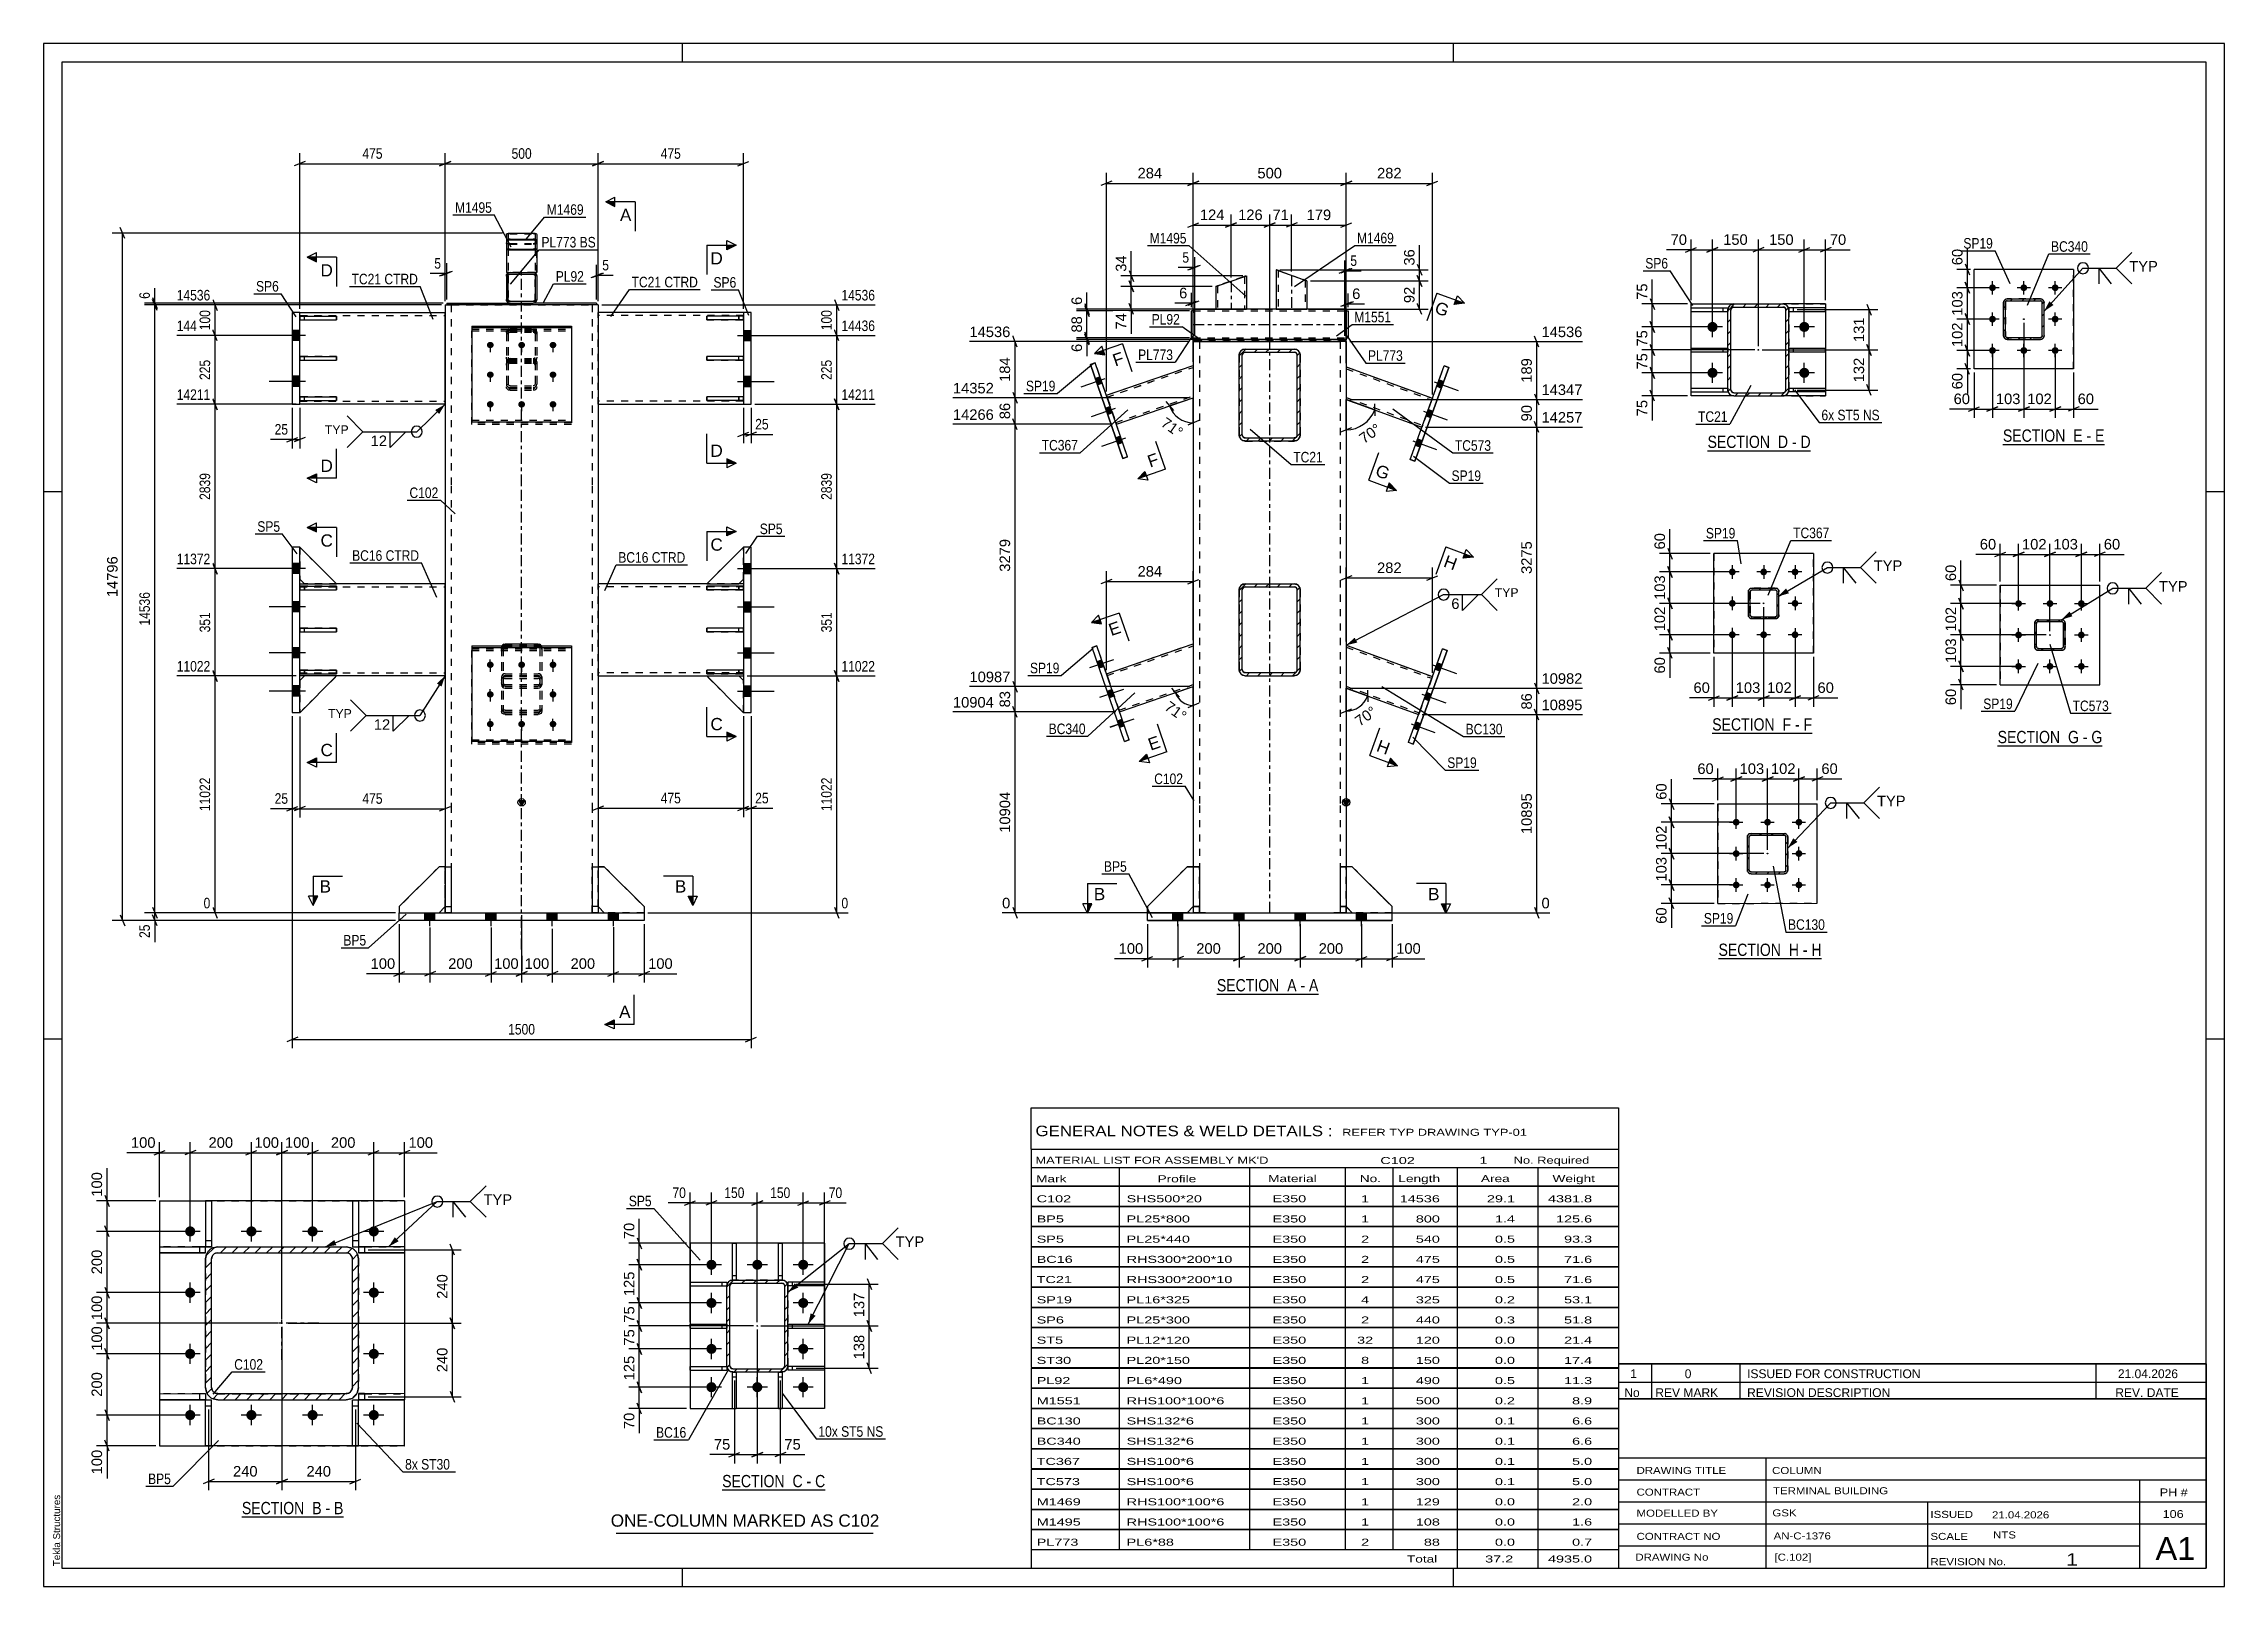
# Model space of a CAD drawing. Header units: millimetres. Extents: x -130 to 464, y -183 to 237.
import ezdxf

# ---------------------------------------------------------------- set-up
doc = ezdxf.new("R2010")
doc.units = ezdxf.units.MM
doc.linetypes.add('DXK_LINE_DOT2', pattern=[3.9198, 1.9599, -1.9599])
doc.linetypes.add('DXK_LINE_DOT3', pattern=[5.9187, 2.979, -0.9799, 0.9799, -0.9799])
doc.styles.add('Arial', font='ARIAL.TTF', dxfattribs={"height": 0.2})
doc.styles.add('Arial Narrow', font='ARIALN.TTF', dxfattribs={"height": 0.2})

# ---------------------------------------------------------------- blocks, each defined once
blk = doc.blocks.new('Unknown-284929128-18 - 3890')
at = {"color": 6, "linetype": 'Continuous'}
blk.add_line((403.47, 127.48), (431.12, 127.48), dxfattribs=at)
at = {"color": 0, "linetype": 'Continuous'}
blk.add_wipeout([(421.58, 128.23), (421.58, 131.73), (403.47, 131.73), (403.47, 128.23)], dxfattribs=at)
blk.add_wipeout([(425.18, 128.23), (425.18, 131.73), (422.63, 131.73), (422.63, 128.23)], dxfattribs=at)
at = {"color": 7, "linetype": 'Continuous', "style": 'Arial Narrow'}
blk.add_text('SECTION ', height=3.34, dxfattribs=at).set_placement((403.47, 128.23))
at = {"color": 0, "linetype": 'Continuous'}
blk.add_wipeout([(427.51, 128.23), (427.51, 131.73), (426.23, 131.73), (426.23, 128.23)], dxfattribs=at)
at = {"color": 7, "linetype": 'Continuous', "style": 'Arial Narrow'}
blk.add_text('E', height=3.34, dxfattribs=at).set_placement((422.63, 128.23))
at = {"color": 0, "linetype": 'Continuous'}
blk.add_wipeout([(431.12, 128.23), (431.12, 131.73), (428.56, 131.73), (428.56, 128.23)], dxfattribs=at)
at = {"color": 7, "linetype": 'Continuous', "style": 'Arial Narrow'}
for s, p in [('E', (428.56, 128.23)), ('-', (426.23, 128.23))]:
    blk.add_text(s, height=3.34, dxfattribs=at).set_placement(p)
blk = doc.blocks.new('Unknown-284929128-1132')
at = {"color": 5, "linetype": 'Continuous'}
for p, q in [((463.79, 236.61), (-130.21, 236.61)), ((-130.21, 236.61), (-130.21, -183.39)), ((43.79, 231.61), (43.79, 236.61)), ((253.79, 231.61), (253.79, 236.61)), ((463.79, -183.39), (463.79, 236.61)), ((458.79, 231.61), (-125.21, 231.61)), ((-125.21, 231.61), (-125.21, -178.39)), ((458.79, -178.39), (458.79, 231.61)), ((-125.21, 114.61), (-130.21, 114.61)), ((463.79, 114.61), (458.79, 114.61)), ((-125.21, -34.39), (-130.21, -34.39)), ((463.79, -34.39), (458.79, -34.39)), ((-130.21, -183.39), (463.79, -183.39)), ((-125.21, -178.39), (458.79, -178.39)), ((43.79, -183.39), (43.79, -178.39)), ((253.79, -183.39), (253.79, -178.39))]:
    blk.add_line(p, q, dxfattribs=at)
at = {"color": 174, "linetype": 'Continuous', "style": 'Arial'}
blk.add_text('Tekla Structures', height=1.9102, rotation=90, dxfattribs=at).set_placement((-125.71, -177.89))
blk = doc.blocks.new('Unknown-284929128-11 - 2020')
at = {"color": 6, "linetype": 'Continuous'}
blk.add_line((-76.2, -164.49), (-48.55, -164.49), dxfattribs=at)
at = {"color": 0, "linetype": 'Continuous'}
blk.add_wipeout([(-58.09, -163.74), (-58.09, -160.24), (-76.2, -160.24), (-76.2, -163.74)], dxfattribs=at)
blk.add_wipeout([(-54.48, -163.74), (-54.48, -160.24), (-57.04, -160.24), (-57.04, -163.74)], dxfattribs=at)
at = {"color": 7, "linetype": 'Continuous', "style": 'Arial Narrow'}
blk.add_text('SECTION ', height=3.34, dxfattribs=at).set_placement((-76.2, -163.74))
at = {"color": 0, "linetype": 'Continuous'}
blk.add_wipeout([(-52.16, -163.74), (-52.16, -160.24), (-53.43, -160.24), (-53.43, -163.74)], dxfattribs=at)
at = {"color": 7, "linetype": 'Continuous', "style": 'Arial Narrow'}
blk.add_text('B', height=3.34, dxfattribs=at).set_placement((-57.04, -163.74))
at = {"color": 0, "linetype": 'Continuous'}
blk.add_wipeout([(-48.55, -163.74), (-48.55, -160.24), (-51.11, -160.24), (-51.11, -163.74)], dxfattribs=at)
at = {"color": 7, "linetype": 'Continuous', "style": 'Arial Narrow'}
for s, p in [('-', (-53.43, -163.74)), ('B', (-51.11, -163.74))]:
    blk.add_text(s, height=3.34, dxfattribs=at).set_placement(p)
blk = doc.blocks.new('Unknown-284929128-13 - 2410')
at = {"color": 6, "linetype": 'Continuous'}
blk.add_line((54.62, -157.15), (82.69, -157.15), dxfattribs=at)
at = {"color": 0, "linetype": 'Continuous'}
blk.add_wipeout([(72.73, -156.4), (72.73, -152.9), (54.62, -152.9), (54.62, -156.4)], dxfattribs=at)
blk.add_wipeout([(76.55, -156.4), (76.55, -152.9), (73.78, -152.9), (73.78, -156.4)], dxfattribs=at)
at = {"color": 7, "linetype": 'Continuous', "style": 'Arial Narrow'}
blk.add_text('SECTION ', height=3.34, dxfattribs=at).set_placement((54.62, -156.4))
at = {"color": 0, "linetype": 'Continuous'}
blk.add_wipeout([(78.88, -156.4), (78.88, -152.9), (77.6, -152.9), (77.6, -156.4)], dxfattribs=at)
at = {"color": 7, "linetype": 'Continuous', "style": 'Arial Narrow'}
blk.add_text('C', height=3.34, dxfattribs=at).set_placement((73.78, -156.4))
at = {"color": 0, "linetype": 'Continuous'}
blk.add_wipeout([(82.69, -156.4), (82.69, -152.9), (79.93, -152.9), (79.93, -156.4)], dxfattribs=at)
at = {"color": 7, "linetype": 'Continuous', "style": 'Arial Narrow'}
for s, p in [('C', (79.93, -156.4)), ('-', (77.6, -156.4))]:
    blk.add_text(s, height=3.34, dxfattribs=at).set_placement(p)
blk = doc.blocks.new('Unknown-284929128-14 - 2754')
at = {"color": 6, "linetype": 'Continuous'}
blk.add_line((323.02, 125.79), (351.09, 125.79), dxfattribs=at)
at = {"color": 0, "linetype": 'Continuous'}
blk.add_wipeout([(341.13, 126.54), (341.13, 130.04), (323.02, 130.04), (323.02, 126.54)], dxfattribs=at)
blk.add_wipeout([(344.95, 126.54), (344.95, 130.04), (342.18, 130.04), (342.18, 126.54)], dxfattribs=at)
at = {"color": 7, "linetype": 'Continuous', "style": 'Arial Narrow'}
blk.add_text('SECTION ', height=3.34, dxfattribs=at).set_placement((323.02, 126.54))
at = {"color": 0, "linetype": 'Continuous'}
blk.add_wipeout([(347.28, 126.54), (347.28, 130.04), (346, 130.04), (346, 126.54)], dxfattribs=at)
at = {"color": 7, "linetype": 'Continuous', "style": 'Arial Narrow'}
blk.add_text('D', height=3.34, dxfattribs=at).set_placement((342.18, 126.54))
at = {"color": 0, "linetype": 'Continuous'}
blk.add_wipeout([(351.09, 126.54), (351.09, 130.04), (348.33, 130.04), (348.33, 126.54)], dxfattribs=at)
at = {"color": 7, "linetype": 'Continuous', "style": 'Arial Narrow'}
for s, p in [('-', (346, 126.54)), ('D', (348.33, 126.54))]:
    blk.add_text(s, height=3.34, dxfattribs=at).set_placement(p)
blk = doc.blocks.new('Unknown-284929128-15 - 3532')
at = {"color": 6, "linetype": 'Continuous'}
blk.add_line((326, -12.5), (354.07, -12.5), dxfattribs=at)
at = {"color": 0, "linetype": 'Continuous'}
blk.add_wipeout([(344.11, -11.75), (344.11, -8.25), (326, -8.25), (326, -11.75)], dxfattribs=at)
blk.add_wipeout([(347.93, -11.75), (347.93, -8.25), (345.16, -8.25), (345.16, -11.75)], dxfattribs=at)
at = {"color": 7, "linetype": 'Continuous', "style": 'Arial Narrow'}
blk.add_text('SECTION ', height=3.34, dxfattribs=at).set_placement((326, -11.75))
at = {"color": 0, "linetype": 'Continuous'}
blk.add_wipeout([(350.25, -11.75), (350.25, -8.25), (348.98, -8.25), (348.98, -11.75)], dxfattribs=at)
at = {"color": 7, "linetype": 'Continuous', "style": 'Arial Narrow'}
blk.add_text('H', height=3.34, dxfattribs=at).set_placement((345.16, -11.75))
at = {"color": 0, "linetype": 'Continuous'}
blk.add_wipeout([(354.07, -11.75), (354.07, -8.25), (351.3, -8.25), (351.3, -11.75)], dxfattribs=at)
at = {"color": 7, "linetype": 'Continuous', "style": 'Arial Narrow'}
for s, p in [('-', (348.98, -11.75)), ('H', (351.3, -11.75))]:
    blk.add_text(s, height=3.34, dxfattribs=at).set_placement(p)
blk = doc.blocks.new('Unknown-284929128-16 - 3708')
at = {"color": 6, "linetype": 'Continuous'}
blk.add_line((402.04, 45.42), (430.54, 45.42), dxfattribs=at)
at = {"color": 0, "linetype": 'Continuous'}
blk.add_wipeout([(420.15, 46.17), (420.15, 49.67), (402.04, 49.67), (402.04, 46.17)], dxfattribs=at)
blk.add_wipeout([(424.19, 46.17), (424.19, 49.67), (421.2, 49.67), (421.2, 46.17)], dxfattribs=at)
at = {"color": 7, "linetype": 'Continuous', "style": 'Arial Narrow'}
blk.add_text('SECTION ', height=3.34, dxfattribs=at).set_placement((402.04, 46.17))
at = {"color": 0, "linetype": 'Continuous'}
blk.add_wipeout([(426.51, 46.17), (426.51, 49.67), (425.24, 49.67), (425.24, 46.17)], dxfattribs=at)
at = {"color": 7, "linetype": 'Continuous', "style": 'Arial Narrow'}
blk.add_text('G', height=3.34, dxfattribs=at).set_placement((421.2, 46.17))
at = {"color": 0, "linetype": 'Continuous'}
blk.add_wipeout([(430.54, 46.17), (430.54, 49.67), (427.56, 49.67), (427.56, 46.17)], dxfattribs=at)
at = {"color": 7, "linetype": 'Continuous', "style": 'Arial Narrow'}
for s, p in [('-', (425.24, 46.17)), ('G', (427.56, 46.17))]:
    blk.add_text(s, height=3.34, dxfattribs=at).set_placement(p)
blk = doc.blocks.new('Unknown-284929128-17 - 3003')
at = {"color": 6, "linetype": 'Continuous'}
blk.add_line((189.37, -22.16), (217.02, -22.16), dxfattribs=at)
at = {"color": 0, "linetype": 'Continuous'}
blk.add_wipeout([(207.48, -21.41), (207.48, -17.91), (189.37, -17.91), (189.37, -21.41)], dxfattribs=at)
blk.add_wipeout([(211.09, -21.41), (211.09, -17.91), (208.53, -17.91), (208.53, -21.41)], dxfattribs=at)
at = {"color": 7, "linetype": 'Continuous', "style": 'Arial Narrow'}
blk.add_text('SECTION ', height=3.34, dxfattribs=at).set_placement((189.37, -21.41))
at = {"color": 0, "linetype": 'Continuous'}
blk.add_wipeout([(213.41, -21.41), (213.41, -17.91), (212.14, -17.91), (212.14, -21.41)], dxfattribs=at)
at = {"color": 7, "linetype": 'Continuous', "style": 'Arial Narrow'}
blk.add_text('A', height=3.34, dxfattribs=at).set_placement((208.53, -21.41))
at = {"color": 0, "linetype": 'Continuous'}
blk.add_wipeout([(217.02, -21.41), (217.02, -17.91), (214.46, -17.91), (214.46, -21.41)], dxfattribs=at)
at = {"color": 7, "linetype": 'Continuous', "style": 'Arial Narrow'}
for s, p in [('-', (212.14, -21.41)), ('A', (214.46, -21.41))]:
    blk.add_text(s, height=3.34, dxfattribs=at).set_placement(p)
blk = doc.blocks.new('Unknown-284929128-19 - 4059')
at = {"color": 6, "linetype": 'Continuous'}
blk.add_line((324.29, 48.85), (351.51, 48.85), dxfattribs=at)
at = {"color": 0, "linetype": 'Continuous'}
blk.add_wipeout([(342.4, 49.6), (342.4, 53.1), (324.29, 53.1), (324.29, 49.6)], dxfattribs=at)
blk.add_wipeout([(345.79, 49.6), (345.79, 53.1), (343.45, 53.1), (343.45, 49.6)], dxfattribs=at)
at = {"color": 7, "linetype": 'Continuous', "style": 'Arial Narrow'}
blk.add_text('SECTION ', height=3.34, dxfattribs=at).set_placement((324.29, 49.6))
at = {"color": 0, "linetype": 'Continuous'}
blk.add_wipeout([(348.12, 49.6), (348.12, 53.1), (346.84, 53.1), (346.84, 49.6)], dxfattribs=at)
at = {"color": 7, "linetype": 'Continuous', "style": 'Arial Narrow'}
blk.add_text('F', height=3.34, dxfattribs=at).set_placement((343.45, 49.6))
at = {"color": 0, "linetype": 'Continuous'}
blk.add_wipeout([(351.51, 49.6), (351.51, 53.1), (349.17, 53.1), (349.17, 49.6)], dxfattribs=at)
at = {"color": 7, "linetype": 'Continuous', "style": 'Arial Narrow'}
for s, p in [('-', (346.84, 49.6)), ('F', (349.17, 49.6))]:
    blk.add_text(s, height=3.34, dxfattribs=at).set_placement(p)
blk = doc.blocks.new('Bolt-284929128-3966 - 3890')
at = {"linetype": 'Continuous'}
for points in [[(399.71, 170.16), (399.73, 170.35), (399.79, 170.53), (399.89, 170.69), (400.02, 170.84), (400.17, 170.95), (400.35, 171.03), (400.53, 171.06), (400.73, 171.06), (400.91, 171.02), (401.09, 170.94), (401.24, 170.83), (401.37, 170.69), (401.47, 170.52), (401.52, 170.34), (401.54, 170.15), (401.52, 169.96), (401.46, 169.78), (401.37, 169.61), (401.24, 169.47), (401.08, 169.36), (400.91, 169.28), (400.72, 169.24), (400.53, 169.24), (400.34, 169.28), (400.17, 169.36), (400.01, 169.47), (399.88, 169.62), (399.79, 169.78), (399.73, 169.96)], [(408.25, 170.15), (408.27, 170.34), (408.33, 170.53), (408.43, 170.69), (408.56, 170.83), (408.71, 170.95), (408.89, 171.02), (409.08, 171.06), (409.27, 171.06), (409.45, 171.02), (409.63, 170.94), (409.78, 170.83), (409.91, 170.69), (410.01, 170.52), (410.07, 170.34), (410.08, 170.15), (410.06, 169.96), (410, 169.78), (409.91, 169.61), (409.78, 169.47), (409.62, 169.36), (409.45, 169.28), (409.26, 169.24), (409.07, 169.24), (408.88, 169.28), (408.71, 169.36), (408.55, 169.47), (408.42, 169.61), (408.33, 169.78), (408.27, 169.96)], [(416.79, 170.15), (416.81, 170.34), (416.87, 170.53), (416.97, 170.69), (417.1, 170.83), (417.25, 170.94), (417.43, 171.02), (417.62, 171.06), (417.81, 171.06), (418, 171.02), (418.17, 170.94), (418.33, 170.83), (418.45, 170.69), (418.55, 170.52), (418.61, 170.34), (418.63, 170.15), (418.61, 169.96), (418.55, 169.77), (418.45, 169.61), (418.32, 169.47), (418.17, 169.35), (417.99, 169.28), (417.8, 169.24), (417.61, 169.24), (417.42, 169.28), (417.25, 169.36), (417.09, 169.47), (416.97, 169.61), (416.87, 169.78), (416.81, 169.96)], [(399.71, 161.61), (399.73, 161.8), (399.79, 161.99), (399.89, 162.15), (400.01, 162.29), (400.17, 162.41), (400.34, 162.48), (400.53, 162.52), (400.72, 162.52), (400.91, 162.48), (401.09, 162.4), (401.24, 162.29), (401.37, 162.15), (401.46, 161.98), (401.52, 161.8), (401.54, 161.61), (401.52, 161.42), (401.46, 161.23), (401.36, 161.07), (401.24, 160.93), (401.08, 160.82), (400.91, 160.74), (400.72, 160.7), (400.53, 160.7), (400.34, 160.74), (400.16, 160.82), (400.01, 160.93), (399.88, 161.07), (399.79, 161.24), (399.73, 161.42)], [(416.79, 161.61), (416.81, 161.8), (416.87, 161.98), (416.97, 162.15), (417.1, 162.29), (417.25, 162.4), (417.43, 162.48), (417.62, 162.52), (417.81, 162.52), (417.99, 162.48), (418.17, 162.4), (418.32, 162.29), (418.45, 162.14), (418.55, 161.98), (418.61, 161.8), (418.63, 161.6), (418.6, 161.41), (418.54, 161.23), (418.45, 161.07), (418.32, 160.92), (418.16, 160.81), (417.99, 160.73), (417.8, 160.7), (417.61, 160.7), (417.42, 160.74), (417.25, 160.82), (417.09, 160.93), (416.96, 161.07), (416.87, 161.24), (416.81, 161.42)], [(399.71, 153.07), (399.73, 153.26), (399.79, 153.44), (399.88, 153.61), (400.01, 153.75), (400.17, 153.86), (400.34, 153.94), (400.53, 153.98), (400.72, 153.98), (400.91, 153.94), (401.08, 153.86), (401.24, 153.75), (401.37, 153.61), (401.46, 153.44), (401.52, 153.26), (401.54, 153.07), (401.52, 152.88), (401.46, 152.69), (401.36, 152.53), (401.23, 152.39), (401.08, 152.27), (400.9, 152.2), (400.72, 152.16), (400.52, 152.16), (400.34, 152.2), (400.16, 152.28), (400.01, 152.39), (399.88, 152.53), (399.78, 152.7), (399.73, 152.88)], [(408.25, 153.07), (408.27, 153.26), (408.33, 153.44), (408.43, 153.61), (408.55, 153.75), (408.71, 153.86), (408.89, 153.94), (409.07, 153.98), (409.26, 153.98), (409.45, 153.94), (409.63, 153.86), (409.78, 153.75), (409.91, 153.6), (410, 153.44), (410.06, 153.25), (410.08, 153.06), (410.06, 152.87), (410, 152.69), (409.9, 152.53), (409.78, 152.38), (409.62, 152.27), (409.45, 152.19), (409.26, 152.16), (409.07, 152.16), (408.88, 152.2), (408.7, 152.28), (408.55, 152.39), (408.42, 152.53), (408.33, 152.7), (408.27, 152.88)], [(416.79, 153.07), (416.81, 153.26), (416.87, 153.44), (416.97, 153.61), (417.1, 153.75), (417.25, 153.86), (417.43, 153.94), (417.61, 153.98), (417.81, 153.98), (417.99, 153.94), (418.17, 153.86), (418.32, 153.75), (418.45, 153.6), (418.55, 153.44), (418.6, 153.25), (418.62, 153.06), (418.6, 152.87), (418.54, 152.69), (418.45, 152.52), (418.32, 152.38), (418.16, 152.27), (417.99, 152.19), (417.8, 152.15), (417.61, 152.15), (417.42, 152.2), (417.25, 152.27), (417.09, 152.39), (416.96, 152.53), (416.87, 152.7), (416.81, 152.88)]]:
    blk.add_hatch(color=1, dxfattribs=at).paths.add_polyline_path(points)
at = {"color": 1, "linetype": 'Continuous'}
for p, q in [((402.46, 170.15), (398.79, 170.15)), ((400.63, 168.32), (400.63, 171.99)), ((411, 170.15), (407.33, 170.15)), ((409.17, 168.32), (409.17, 171.98)), ((419.54, 170.15), (415.88, 170.15)), ((417.71, 168.32), (417.71, 171.98)), ((402.46, 161.61), (398.79, 161.61)), ((400.62, 159.78), (400.63, 163.44)), ((419.54, 161.61), (415.87, 161.61)), ((417.71, 159.77), (417.71, 163.44)), ((400.62, 151.24), (400.62, 154.9)), ((409.16, 151.23), (409.17, 154.9)), ((417.71, 151.23), (417.71, 154.9)), ((402.46, 153.07), (398.79, 153.07)), ((411, 153.07), (407.33, 153.07)), ((419.54, 153.07), (415.87, 153.07))]:
    blk.add_line(p, q, dxfattribs=at)
blk = doc.blocks.new('Part-284929128-3914 - 3890')
at = {"linetype": 'Continuous'}
h = blk.add_hatch(dxfattribs=at)
h.set_pattern_fill('', scale=0.7, style=0, pattern_type=0)
h.set_pattern_definition([(45, (414.0488, 156.1844), (-1.57154, 1.57154), [])])
h.paths.add_polyline_path([(413.67, 156.11), (414.05, 156.18), (414.37, 156.4), (414.59, 156.73), (414.67, 157.11), (414.67, 166.11), (414.59, 166.49), (414.38, 166.82), (414.05, 167.03), (413.67, 167.11), (404.67, 167.11), (404.29, 167.03), (403.96, 166.82), (403.74, 166.49), (403.67, 166.11), (403.67, 157.11), (403.74, 156.73), (403.96, 156.4), (404.28, 156.19), (404.67, 156.11)])
h.paths.add_polyline_path([(404.67, 156.61), (404.47, 156.65), (404.31, 156.76), (404.2, 156.92), (404.17, 157.11), (404.17, 166.11), (404.21, 166.3), (404.31, 166.46), (404.48, 166.57), (404.67, 166.61), (413.67, 166.61), (413.86, 166.57), (414.02, 166.46), (414.13, 166.3), (414.17, 166.11), (414.17, 157.11), (414.13, 156.92), (414.02, 156.75), (413.86, 156.65), (413.67, 156.61)])
blk.add_hatch(color=246, dxfattribs=at).paths.add_polyline_path([(409.17, 161.51, -1), (409.17, 161.71, -1)])
at = {"color": 7, "linetype": 'DXK_LINE_DOT2'}
for p, q in [((403.67, 166.11), (403.74, 166.49)), ((404.31, 166.46), (404.21, 166.3)), ((404.28, 167.03), (404.67, 167.11)), ((404.48, 166.57), (404.31, 166.46)), ((404.67, 166.61), (404.48, 166.57)), ((413.67, 167.11), (404.67, 167.11)), ((404.67, 166.61), (413.67, 166.61)), ((413.67, 167.11), (414.05, 167.03)), ((413.86, 166.57), (413.67, 166.61)), ((414.02, 166.46), (413.86, 166.57)), ((414.13, 166.3), (414.02, 166.46)), ((414.59, 166.49), (414.67, 166.11)), ((403.67, 166.11), (403.67, 157.11)), ((404.21, 166.3), (404.17, 166.11)), ((404.17, 166.11), (404.17, 157.11)), ((414.17, 166.11), (414.13, 166.3)), ((414.17, 157.11), (414.17, 166.11)), ((414.67, 157.11), (414.67, 166.11)), ((403.74, 156.73), (403.67, 157.11)), ((404.17, 157.11), (404.2, 156.92)), ((404.2, 156.92), (404.31, 156.76)), ((404.67, 156.11), (404.28, 156.19)), ((404.31, 156.76), (404.47, 156.65)), ((404.47, 156.65), (404.67, 156.61)), ((404.67, 156.61), (413.67, 156.61)), ((413.67, 156.11), (404.67, 156.11)), ((413.67, 156.61), (413.86, 156.65)), ((414.05, 156.18), (413.67, 156.11)), ((413.86, 156.65), (414.02, 156.75)), ((414.02, 156.75), (414.13, 156.92)), ((414.13, 156.92), (414.17, 157.11)), ((414.67, 157.11), (414.59, 156.73))]:
    blk.add_line(p, q, dxfattribs=at)
at = {"color": 2, "linetype": 'Continuous'}
for p, q in [((403.74, 166.49), (403.67, 166.11)), ((404.21, 166.3), (404.31, 166.46)), ((404.67, 167.11), (404.29, 167.03)), ((404.31, 166.46), (404.48, 166.57)), ((404.48, 166.57), (404.67, 166.61)), ((404.67, 167.11), (404.67, 167.11)), ((404.67, 167.11), (413.67, 167.11)), ((404.67, 166.61), (404.67, 166.61)), ((404.67, 166.61), (413.67, 166.61)), ((413.67, 167.11), (413.67, 167.11)), ((414.05, 167.03), (413.67, 167.11)), ((413.67, 166.61), (413.67, 166.61)), ((413.67, 166.61), (413.86, 166.57)), ((413.86, 166.57), (414.02, 166.46)), ((414.02, 166.46), (414.13, 166.3)), ((414.67, 166.11), (414.59, 166.49)), ((403.67, 166.11), (403.67, 166.11)), ((403.67, 157.11), (403.67, 166.11)), ((404.17, 166.11), (404.21, 166.3)), ((404.17, 166.11), (404.17, 166.11)), ((404.17, 157.11), (404.17, 166.11)), ((414.13, 166.3), (414.17, 166.11)), ((414.17, 166.11), (414.17, 166.11)), ((414.17, 157.11), (414.17, 166.11)), ((414.67, 166.11), (414.67, 166.11)), ((414.67, 157.11), (414.67, 166.11)), ((403.67, 157.11), (403.67, 157.11)), ((403.67, 157.11), (403.74, 156.73)), ((404.17, 157.11), (404.17, 157.11)), ((404.2, 156.92), (404.17, 157.11)), ((404.31, 156.76), (404.2, 156.92)), ((404.28, 156.19), (404.67, 156.11)), ((404.47, 156.65), (404.31, 156.76)), ((404.67, 156.61), (404.47, 156.65)), ((404.67, 156.61), (404.67, 156.61)), ((404.67, 156.61), (413.67, 156.61)), ((404.67, 156.11), (404.67, 156.11)), ((404.67, 156.11), (413.67, 156.11)), ((413.86, 156.65), (413.67, 156.61)), ((413.67, 156.61), (413.67, 156.61)), ((413.67, 156.11), (414.05, 156.18)), ((413.67, 156.11), (413.67, 156.11)), ((414.02, 156.75), (413.86, 156.65)), ((414.13, 156.92), (414.02, 156.75)), ((414.17, 157.11), (414.13, 156.92)), ((414.17, 157.11), (414.17, 157.11)), ((414.59, 156.73), (414.67, 157.11)), ((414.67, 157.11), (414.67, 157.11))]:
    blk.add_line(p, q, dxfattribs=at)
at = {"color": 7, "linetype": 'DXK_LINE_DOT3'}
blk.add_line((409.17, 161.61), (409.17, 161.61), dxfattribs=at)
at = {"color": 246, "linetype": 'DXK_LINE_DOT2'}
blk.add_line((409.17, 161.61), (409.17, 161.61), dxfattribs=at)
at = {"color": 246, "linetype": 'Continuous'}
blk.add_circle((409.17, 161.61), 0.1, dxfattribs=at)
at = {"color": 7, "linetype": 'DXK_LINE_DOT2'}
for centre, start, end in [((404.67, 166.11), 112.49003, 157.49003), ((413.67, 166.11), 22.49003, 67.49003), ((404.67, 157.11), 202.49003, 247.49003), ((413.67, 157.11), 292.49003, 337.49003)]:
    blk.add_arc(centre, 1, start, end, dxfattribs=at)
at = {"color": 2, "linetype": 'Continuous'}
for centre, start, end in [((404.67, 166.11), 112.49003, 157.49003), ((413.67, 166.11), 22.49003, 67.49003), ((404.67, 157.11), 202.49003, 247.49003), ((413.67, 157.11), 292.49003, 337.49003)]:
    blk.add_arc(centre, 1, start, end, dxfattribs=at)
blk = doc.blocks.new('Part-284929128-3906 - 3890')
at = {"color": 2, "linetype": 'Continuous'}
for p, q in [((395.62, 148.07), (395.63, 175.15)), ((422.71, 175.15), (395.63, 175.15)), ((422.71, 175.15), (422.71, 175.15)), ((422.71, 175.15), (422.71, 148.07)), ((422.71, 148.07), (395.62, 148.07)), ((422.71, 148.07), (422.71, 148.07))]:
    blk.add_line(p, q, dxfattribs=at)
at = {"color": 7, "linetype": 'DXK_LINE_DOT2'}
for p, q in [((395.62, 148.07), (395.63, 175.15)), ((422.71, 148.07), (422.71, 175.15))]:
    blk.add_line(p, q, dxfattribs=at)
blk = doc.blocks.new('Part-284929128-2059 - 2020')
at = {"color": 2, "linetype": 'Continuous'}
for p, q in [((-42.78, -130.92), (-44.44, -130.92)), ((-44.44, -130.92), (-44.44, -132.59)), ((-44.44, -132.59), (-42.78, -132.59)), ((-42.78, -132.59), (-44.44, -132.59)), ((-42.78, -130.92), (-42.78, -132.59)), ((-31.94, -130.93), (-42.78, -130.92)), ((-42.78, -132.59), (-31.94, -132.59)), ((-31.94, -132.59), (-42.78, -132.59)), ((-31.94, -130.93), (-31.94, -132.59)), ((-31.94, -132.59), (-31.94, -132.59))]:
    blk.add_line(p, q, dxfattribs=at)
at = {"color": 7, "linetype": 'DXK_LINE_DOT2'}
for p, q in [((-44.44, -130.93), (-42.78, -130.93)), ((-44.44, -132.59), (-44.44, -132.59)), ((-44.44, -132.59), (-44.44, -132.59)), ((-42.78, -130.93), (-31.94, -130.93)), ((-42.78, -132.59), (-42.78, -132.59)), ((-31.94, -132.59), (-31.94, -132.59))]:
    blk.add_line(p, q, dxfattribs=at)
blk = doc.blocks.new('Part-284929128-2104 - 2020')
at = {"color": 2, "linetype": 'Continuous'}
for p, q in [((-98.61, -78.43), (-86.11, -78.43)), ((-98.61, -78.43), (-98.61, -78.43)), ((-98.61, -78.43), (-98.61, -90.92)), ((-46.11, -78.43), (-84.44, -78.43)), ((-31.94, -78.43), (-44.44, -78.43)), ((-31.94, -78.43), (-31.94, -78.43)), ((-31.94, -78.43), (-31.94, -90.92)), ((-98.61, -92.59), (-98.61, -130.93)), ((-31.94, -92.59), (-31.94, -130.93)), ((-98.61, -132.59), (-98.61, -145.09)), ((-31.94, -145.09), (-31.94, -132.59)), ((-98.61, -145.09), (-86.11, -145.09)), ((-46.11, -145.09), (-84.44, -145.09)), ((-31.94, -145.09), (-44.44, -145.09))]:
    blk.add_line(p, q, dxfattribs=at)
at = {"color": 7, "linetype": 'DXK_LINE_DOT2'}
for p, q in [((-98.61, -78.43), (-31.94, -78.43)), ((-86.11, -78.43), (-84.44, -78.43)), ((-44.44, -78.43), (-46.11, -78.43)), ((-98.61, -90.92), (-98.61, -92.59)), ((-31.94, -90.92), (-31.94, -92.59)), ((-98.61, -130.93), (-98.61, -132.59)), ((-31.94, -130.93), (-31.94, -132.59)), ((-98.61, -145.09), (-31.94, -145.09)), ((-86.11, -145.09), (-84.44, -145.09)), ((-44.44, -145.09), (-46.11, -145.09))]:
    blk.add_line(p, q, dxfattribs=at)
blk = doc.blocks.new('Part-284929128-2064 - 2020')
at = {"color": 2, "linetype": 'Continuous'}
for p, q in [((-42.78, -90.92), (-44.44, -90.92)), ((-44.44, -90.92), (-44.44, -92.59)), ((-44.44, -92.59), (-42.78, -92.59)), ((-42.78, -92.59), (-44.44, -92.59)), ((-44.44, -92.59), (-44.44, -92.59)), ((-44.44, -92.59), (-44.44, -92.59)), ((-42.78, -90.92), (-42.78, -92.59)), ((-31.94, -90.92), (-42.78, -90.92)), ((-42.78, -92.59), (-31.94, -92.59)), ((-31.94, -92.59), (-42.78, -92.59)), ((-31.94, -90.92), (-31.94, -92.59)), ((-31.94, -92.59), (-31.94, -92.59))]:
    blk.add_line(p, q, dxfattribs=at)
at = {"color": 7, "linetype": 'DXK_LINE_DOT2'}
for p, q in [((-44.44, -90.92), (-42.78, -90.92)), ((-42.78, -90.92), (-31.94, -90.92)), ((-42.78, -92.59), (-42.78, -92.59)), ((-31.94, -92.59), (-31.94, -92.59))]:
    blk.add_line(p, q, dxfattribs=at)
blk = doc.blocks.new('Part-284929128-2069 - 2020')
at = {"color": 2, "linetype": 'Continuous'}
for p, q in [((-98.61, -130.93), (-87.78, -130.92)), ((-98.61, -130.93), (-98.61, -130.93)), ((-98.61, -130.93), (-98.61, -132.59)), ((-98.61, -132.59), (-87.78, -132.59)), ((-87.78, -132.59), (-98.61, -132.59)), ((-87.78, -130.92), (-86.11, -130.92)), ((-87.78, -130.92), (-87.78, -132.59)), ((-87.78, -132.59), (-86.11, -132.59)), ((-86.11, -132.59), (-87.78, -132.59)), ((-86.11, -130.92), (-86.11, -132.59))]:
    blk.add_line(p, q, dxfattribs=at)
at = {"color": 7, "linetype": 'DXK_LINE_DOT2'}
for p, q in [((-87.78, -130.93), (-98.61, -130.93)), ((-86.11, -130.93), (-87.78, -130.93)), ((-87.78, -132.59), (-87.78, -132.59)), ((-86.11, -130.92), (-86.11, -130.93)), ((-86.11, -132.59), (-86.11, -132.59)), ((-86.11, -132.59), (-86.11, -132.59))]:
    blk.add_line(p, q, dxfattribs=at)
blk = doc.blocks.new('Bolt-284929128-2122 - 2020')
at = {"linetype": 'Continuous'}
for points in [[(-90.28, -88.13), (-90.56, -88.1), (-90.84, -88.01), (-91.09, -87.87), (-91.3, -87.68), (-91.47, -87.45), (-91.58, -87.18), (-91.64, -86.9), (-91.64, -86.61), (-91.58, -86.33), (-91.47, -86.07), (-91.3, -85.84), (-91.09, -85.65), (-90.84, -85.5), (-90.56, -85.41), (-90.28, -85.38), (-89.99, -85.41), (-89.72, -85.5), (-89.47, -85.65), (-89.26, -85.84), (-89.09, -86.07), (-88.97, -86.33), (-88.91, -86.61), (-88.91, -86.9), (-88.97, -87.18), (-89.09, -87.45), (-89.26, -87.68), (-89.47, -87.87), (-89.72, -88.01), (-89.99, -88.1)], [(-73.61, -88.13), (-73.9, -88.1), (-74.17, -88.01), (-74.42, -87.87), (-74.63, -87.68), (-74.8, -87.45), (-74.92, -87.18), (-74.98, -86.9), (-74.98, -86.61), (-74.92, -86.33), (-74.8, -86.07), (-74.63, -85.84), (-74.42, -85.65), (-74.17, -85.5), (-73.9, -85.41), (-73.61, -85.38), (-73.32, -85.41), (-73.05, -85.5), (-72.8, -85.65), (-72.59, -85.84), (-72.42, -86.07), (-72.3, -86.33), (-72.24, -86.61), (-72.24, -86.9), (-72.3, -87.18), (-72.42, -87.45), (-72.59, -87.68), (-72.8, -87.87), (-73.05, -88.01), (-73.32, -88.1)], [(-56.94, -88.13), (-57.23, -88.1), (-57.5, -88.01), (-57.75, -87.87), (-57.97, -87.68), (-58.13, -87.45), (-58.25, -87.18), (-58.31, -86.9), (-58.31, -86.61), (-58.25, -86.33), (-58.13, -86.07), (-57.97, -85.84), (-57.75, -85.65), (-57.5, -85.5), (-57.23, -85.41), (-56.94, -85.38), (-56.66, -85.41), (-56.38, -85.5), (-56.14, -85.65), (-55.92, -85.84), (-55.75, -86.07), (-55.64, -86.33), (-55.58, -86.61), (-55.58, -86.9), (-55.64, -87.18), (-55.75, -87.45), (-55.92, -87.68), (-56.14, -87.87), (-56.38, -88.01), (-56.66, -88.1)], [(-40.28, -88.13), (-40.56, -88.1), (-40.84, -88.01), (-41.09, -87.87), (-41.3, -87.68), (-41.47, -87.45), (-41.58, -87.18), (-41.64, -86.9), (-41.64, -86.61), (-41.58, -86.33), (-41.47, -86.07), (-41.3, -85.84), (-41.09, -85.65), (-40.84, -85.5), (-40.56, -85.41), (-40.28, -85.38), (-39.99, -85.41), (-39.72, -85.5), (-39.47, -85.65), (-39.26, -85.84), (-39.09, -86.07), (-38.97, -86.33), (-38.91, -86.61), (-38.91, -86.9), (-38.97, -87.18), (-39.09, -87.45), (-39.26, -87.68), (-39.47, -87.87), (-39.72, -88.01), (-39.99, -88.1)], [(-90.28, -104.8), (-90.56, -104.77), (-90.84, -104.68), (-91.09, -104.54), (-91.3, -104.35), (-91.47, -104.11), (-91.58, -103.85), (-91.64, -103.57), (-91.64, -103.28), (-91.58, -103), (-91.47, -102.74), (-91.3, -102.51), (-91.09, -102.31), (-90.84, -102.17), (-90.56, -102.08), (-90.28, -102.05), (-89.99, -102.08), (-89.72, -102.17), (-89.47, -102.31), (-89.26, -102.51), (-89.09, -102.74), (-88.97, -103), (-88.91, -103.28), (-88.91, -103.57), (-88.97, -103.85), (-89.09, -104.11), (-89.26, -104.35), (-89.47, -104.54), (-89.72, -104.68), (-89.99, -104.77)], [(-40.28, -104.8), (-40.56, -104.77), (-40.84, -104.68), (-41.09, -104.54), (-41.3, -104.35), (-41.47, -104.11), (-41.58, -103.85), (-41.64, -103.57), (-41.64, -103.28), (-41.58, -103), (-41.47, -102.74), (-41.3, -102.51), (-41.09, -102.31), (-40.84, -102.17), (-40.56, -102.08), (-40.28, -102.05), (-39.99, -102.08), (-39.72, -102.17), (-39.47, -102.31), (-39.26, -102.51), (-39.09, -102.74), (-38.97, -103), (-38.91, -103.28), (-38.91, -103.57), (-38.97, -103.85), (-39.09, -104.11), (-39.26, -104.35), (-39.47, -104.54), (-39.72, -104.68), (-39.99, -104.77)], [(-90.28, -121.47), (-90.56, -121.44), (-90.84, -121.35), (-91.09, -121.2), (-91.3, -121.01), (-91.47, -120.78), (-91.58, -120.52), (-91.64, -120.24), (-91.64, -119.95), (-91.58, -119.67), (-91.47, -119.4), (-91.3, -119.17), (-91.09, -118.98), (-90.84, -118.84), (-90.56, -118.75), (-90.28, -118.72), (-89.99, -118.75), (-89.72, -118.84), (-89.47, -118.98), (-89.26, -119.17), (-89.09, -119.4), (-88.97, -119.67), (-88.91, -119.95), (-88.91, -120.24), (-88.97, -120.52), (-89.09, -120.78), (-89.26, -121.01), (-89.47, -121.2), (-89.72, -121.35), (-89.99, -121.44)], [(-40.28, -121.47), (-40.56, -121.44), (-40.84, -121.35), (-41.09, -121.2), (-41.3, -121.01), (-41.47, -120.78), (-41.58, -120.52), (-41.64, -120.24), (-41.64, -119.95), (-41.58, -119.67), (-41.47, -119.4), (-41.3, -119.17), (-41.09, -118.98), (-40.84, -118.84), (-40.56, -118.75), (-40.28, -118.72), (-39.99, -118.75), (-39.72, -118.84), (-39.47, -118.98), (-39.26, -119.17), (-39.09, -119.4), (-38.97, -119.67), (-38.91, -119.95), (-38.91, -120.24), (-38.97, -120.52), (-39.09, -120.78), (-39.26, -121.01), (-39.47, -121.2), (-39.72, -121.35), (-39.99, -121.44)], [(-90.28, -138.13), (-90.56, -138.1), (-90.84, -138.01), (-91.09, -137.87), (-91.3, -137.68), (-91.47, -137.45), (-91.58, -137.18), (-91.64, -136.9), (-91.64, -136.61), (-91.58, -136.33), (-91.47, -136.07), (-91.3, -135.84), (-91.09, -135.65), (-90.84, -135.5), (-90.56, -135.41), (-90.28, -135.38), (-89.99, -135.41), (-89.72, -135.5), (-89.47, -135.65), (-89.26, -135.84), (-89.09, -136.07), (-88.97, -136.33), (-88.91, -136.61), (-88.91, -136.9), (-88.97, -137.18), (-89.09, -137.45), (-89.26, -137.68), (-89.47, -137.87), (-89.72, -138.01), (-89.99, -138.1)], [(-73.61, -138.13), (-73.9, -138.1), (-74.17, -138.01), (-74.42, -137.87), (-74.63, -137.68), (-74.8, -137.45), (-74.92, -137.18), (-74.98, -136.9), (-74.98, -136.61), (-74.92, -136.33), (-74.8, -136.07), (-74.63, -135.84), (-74.42, -135.65), (-74.17, -135.5), (-73.9, -135.41), (-73.61, -135.38), (-73.32, -135.41), (-73.05, -135.5), (-72.8, -135.65), (-72.59, -135.84), (-72.42, -136.07), (-72.3, -136.33), (-72.24, -136.61), (-72.24, -136.9), (-72.3, -137.18), (-72.42, -137.45), (-72.59, -137.68), (-72.8, -137.87), (-73.05, -138.01), (-73.32, -138.1)], [(-56.94, -138.13), (-57.23, -138.1), (-57.5, -138.01), (-57.75, -137.87), (-57.97, -137.68), (-58.13, -137.45), (-58.25, -137.18), (-58.31, -136.9), (-58.31, -136.61), (-58.25, -136.33), (-58.13, -136.07), (-57.97, -135.84), (-57.75, -135.65), (-57.5, -135.5), (-57.23, -135.41), (-56.94, -135.38), (-56.66, -135.41), (-56.38, -135.5), (-56.14, -135.65), (-55.92, -135.84), (-55.75, -136.07), (-55.64, -136.33), (-55.58, -136.61), (-55.58, -136.9), (-55.64, -137.18), (-55.75, -137.45), (-55.92, -137.68), (-56.14, -137.87), (-56.38, -138.01), (-56.66, -138.1)], [(-40.28, -138.13), (-40.56, -138.1), (-40.84, -138.01), (-41.09, -137.87), (-41.3, -137.68), (-41.47, -137.45), (-41.58, -137.18), (-41.64, -136.9), (-41.64, -136.61), (-41.58, -136.33), (-41.47, -136.07), (-41.3, -135.84), (-41.09, -135.65), (-40.84, -135.5), (-40.56, -135.41), (-40.28, -135.38), (-39.99, -135.41), (-39.72, -135.5), (-39.47, -135.65), (-39.26, -135.84), (-39.09, -136.07), (-38.97, -136.33), (-38.91, -136.61), (-38.91, -136.9), (-38.97, -137.18), (-39.09, -137.45), (-39.26, -137.68), (-39.47, -137.87), (-39.72, -138.01), (-39.99, -138.1)]]:
    blk.add_hatch(color=1, dxfattribs=at).paths.add_polyline_path(points)
at = {"color": 1, "linetype": 'Continuous'}
for p, q in [((-87.53, -86.76), (-93.03, -86.76)), ((-90.28, -89.51), (-90.28, -84.01)), ((-70.86, -86.76), (-76.36, -86.76)), ((-73.61, -89.51), (-73.61, -84.01)), ((-54.19, -86.76), (-59.69, -86.76)), ((-56.94, -89.51), (-56.94, -84.01)), ((-37.53, -86.76), (-43.03, -86.76)), ((-40.28, -89.51), (-40.28, -84.01)), ((-90.28, -106.18), (-90.28, -100.68)), ((-40.28, -106.18), (-40.28, -100.68)), ((-87.53, -103.43), (-93.03, -103.43)), ((-37.53, -103.43), (-43.03, -103.43)), ((-90.28, -122.84), (-90.28, -117.34)), ((-40.28, -122.84), (-40.28, -117.34)), ((-87.53, -120.09), (-93.03, -120.09)), ((-37.53, -120.09), (-43.03, -120.09)), ((-90.28, -139.51), (-90.28, -134.01)), ((-73.61, -139.51), (-73.61, -134.01)), ((-56.94, -139.51), (-56.94, -134.01)), ((-40.28, -139.51), (-40.28, -134.01)), ((-87.53, -136.76), (-93.03, -136.76)), ((-70.86, -136.76), (-76.36, -136.76)), ((-54.19, -136.76), (-59.69, -136.76)), ((-37.53, -136.76), (-43.03, -136.76))]:
    blk.add_line(p, q, dxfattribs=at)
blk = doc.blocks.new('Part-284929128-2074 - 2020')
at = {"color": 2, "linetype": 'Continuous'}
for p, q in [((-98.61, -90.92), (-98.61, -90.92)), ((-98.61, -90.92), (-87.78, -90.92)), ((-98.61, -90.92), (-98.61, -92.59)), ((-98.61, -92.59), (-87.78, -92.59)), ((-87.78, -92.59), (-98.61, -92.59)), ((-87.78, -90.92), (-86.11, -90.92)), ((-87.78, -90.92), (-87.78, -92.59)), ((-87.78, -92.59), (-86.11, -92.59)), ((-86.11, -92.59), (-87.78, -92.59)), ((-86.11, -92.59), (-86.11, -90.92)), ((-86.11, -92.59), (-86.11, -92.59))]:
    blk.add_line(p, q, dxfattribs=at)
at = {"color": 7, "linetype": 'DXK_LINE_DOT2'}
for p, q in [((-87.78, -90.92), (-98.61, -90.92)), ((-86.11, -90.92), (-87.78, -90.92)), ((-87.78, -92.59), (-87.78, -92.59)), ((-86.11, -90.92), (-86.11, -90.92))]:
    blk.add_line(p, q, dxfattribs=at)
blk = doc.blocks.new('Part-284929128-2127 - 2020')
at = {"linetype": 'Continuous'}
h = blk.add_hatch(dxfattribs=at)
h.set_pattern_fill('', scale=0.7, style=0, pattern_type=0)
h.set_pattern_definition([(45, (-44.6975, -92.98), (-1.571545, 1.571545), [])])
h.paths.add_polyline_path([(-44.44, -94.26), (-44.7, -92.98), (-45.42, -91.9), (-46.5, -91.18), (-47.78, -90.92), (-82.78, -90.92), (-84.05, -91.18), (-85.13, -91.9), (-85.86, -92.98), (-86.11, -94.26), (-86.11, -129.26), (-85.86, -130.53), (-85.13, -131.61), (-84.05, -132.34), (-82.78, -132.59), (-47.78, -132.59), (-46.5, -132.34), (-45.42, -131.61), (-44.7, -130.53), (-44.44, -129.26)])
h.paths.add_polyline_path([(-46.24, -129.89), (-46.6, -130.43), (-47.14, -130.8), (-47.78, -130.92), (-82.78, -130.92), (-83.41, -130.8), (-83.96, -130.43), (-84.32, -129.89), (-84.44, -129.26), (-84.44, -94.26), (-84.32, -93.62), (-83.96, -93.08), (-83.41, -92.72), (-82.78, -92.59), (-47.78, -92.59), (-47.14, -92.72), (-46.6, -93.08), (-46.24, -93.62), (-46.11, -94.26), (-46.11, -129.26)])
at = {"color": 7, "linetype": 'DXK_LINE_DOT2'}
for p, q in [((-86.11, -94.26), (-85.86, -92.98)), ((-86.11, -94.26), (-86.11, -129.26)), ((-84.32, -93.62), (-84.44, -94.26)), ((-84.44, -94.26), (-84.44, -94.26)), ((-84.44, -129.26), (-84.44, -94.26)), ((-84.32, -93.62), (-84.32, -93.62)), ((-84.05, -91.18), (-82.78, -90.93)), ((-82.78, -90.93), (-82.78, -90.92)), ((-82.78, -90.93), (-47.78, -90.93)), ((-47.78, -90.93), (-47.78, -90.92)), ((-47.78, -90.93), (-46.5, -91.18)), ((-46.24, -93.62), (-46.24, -93.62)), ((-46.11, -94.26), (-46.24, -93.62)), ((-46.11, -94.26), (-46.11, -94.26)), ((-46.11, -129.26), (-46.11, -94.26)), ((-44.7, -92.98), (-44.44, -94.26)), ((-44.44, -94.26), (-44.44, -129.26)), ((-85.86, -130.53), (-86.11, -129.26)), ((-84.44, -129.26), (-84.44, -129.26)), ((-84.44, -129.26), (-84.32, -129.9)), ((-46.24, -129.9), (-46.11, -129.26)), ((-46.11, -129.26), (-46.11, -129.26)), ((-44.44, -129.26), (-44.7, -130.53)), ((-83.41, -130.8), (-82.78, -130.93)), ((-82.78, -130.93), (-82.78, -130.92)), ((-82.78, -130.93), (-47.78, -130.93)), ((-47.78, -130.93), (-47.14, -130.8)), ((-47.78, -130.93), (-47.78, -130.92))]:
    blk.add_line(p, q, dxfattribs=at)
at = {"color": 2, "linetype": 'Continuous'}
for p, q in [((-85.86, -92.98), (-86.11, -94.26)), ((-86.11, -129.26), (-86.11, -94.26)), ((-84.44, -94.26), (-84.32, -93.62)), ((-84.44, -129.26), (-84.44, -94.26)), ((-82.78, -90.92), (-84.05, -91.18)), ((-82.78, -92.59), (-83.41, -92.72)), ((-83.41, -92.72), (-82.78, -92.59)), ((-82.78, -90.92), (-47.78, -90.92)), ((-82.78, -92.59), (-82.78, -92.59)), ((-82.78, -92.59), (-47.78, -92.59)), ((-82.78, -92.59), (-47.78, -92.59)), ((-46.5, -91.18), (-47.78, -90.92)), ((-47.78, -92.59), (-47.78, -92.59)), ((-47.14, -92.72), (-47.78, -92.59)), ((-47.78, -92.59), (-47.14, -92.72)), ((-46.24, -93.62), (-46.11, -94.26)), ((-46.11, -129.26), (-46.11, -94.26)), ((-44.44, -94.26), (-44.7, -92.98)), ((-44.44, -129.26), (-44.44, -94.26)), ((-86.11, -129.26), (-85.86, -130.53)), ((-85.86, -130.53), (-85.86, -130.53)), ((-85.86, -130.53), (-85.86, -130.53)), ((-84.32, -129.89), (-84.44, -129.26)), ((-46.11, -129.26), (-46.24, -129.89)), ((-44.7, -130.53), (-44.44, -129.26)), ((-44.7, -130.53), (-44.7, -130.53)), ((-44.7, -130.53), (-44.7, -130.53)), ((-82.78, -132.59), (-84.05, -132.34)), ((-84.05, -132.34), (-82.78, -132.59)), ((-82.78, -130.92), (-83.41, -130.8)), ((-82.78, -130.92), (-47.78, -130.92)), ((-82.78, -132.59), (-47.78, -132.59)), ((-82.78, -132.59), (-82.78, -132.59)), ((-82.78, -132.59), (-47.78, -132.59)), ((-47.14, -130.8), (-47.78, -130.92)), ((-46.5, -132.34), (-47.78, -132.59)), ((-47.78, -132.59), (-46.5, -132.34)), ((-47.78, -132.59), (-47.78, -132.59))]:
    blk.add_line(p, q, dxfattribs=at)
at = {"color": 7, "linetype": 'DXK_LINE_DOT3'}
for p, q in [((-65.28, -121.76), (-65.28, -101.76)), ((-55.28, -111.76), (-75.28, -111.76))]:
    blk.add_line(p, q, dxfattribs=at)
at = {"color": 7, "linetype": 'DXK_LINE_DOT2'}
for centre, radius, start, end in [((-82.78, -94.26), 3.33, 112.5, 157.5), ((-47.78, -94.26), 3.33, 22.5, 67.5), ((-82.78, -129.26), 1.67, 202.5, 247.5), ((-47.78, -129.26), 1.67, 292.5, 337.5)]:
    blk.add_arc(centre, radius, start, end, dxfattribs=at)
at = {"color": 2, "linetype": 'Continuous'}
for centre, radius, start, end in [((-82.78, -94.26), 3.33, 112.5, 157.5), ((-82.78, -94.26), 1.67, 112.5, 157.5), ((-82.78, -94.26), 1.67, 112.5, 157.5), ((-47.78, -94.26), 1.67, 22.5, 67.5), ((-47.78, -94.26), 1.67, 22.5, 67.5), ((-47.78, -94.26), 3.33, 22.5, 67.5), ((-82.78, -129.26), 3.33, 202.5, 247.5), ((-82.78, -129.26), 3.33, 202.5, 247.5), ((-82.78, -129.26), 1.67, 202.5, 247.5), ((-47.78, -129.26), 1.67, 292.5, 337.5), ((-47.78, -129.26), 3.33, 292.5, 337.5), ((-47.78, -129.26), 3.33, 292.5, 337.5)]:
    blk.add_arc(centre, radius, start, end, dxfattribs=at)
blk = doc.blocks.new('Part-284929128-2132 - 2020')
at = {"color": 2, "linetype": 'Continuous'}
for p, q in [((-86.11, -132.59), (-84.44, -132.59)), ((-86.11, -145.09), (-86.11, -132.59)), ((-86.11, -134.26), (-84.44, -134.26)), ((-84.44, -145.09), (-84.44, -132.59)), ((-86.11, -145.09), (-84.44, -145.09))]:
    blk.add_line(p, q, dxfattribs=at)
at = {"color": 7, "linetype": 'DXK_LINE_DOT2'}
for p, q in [((-86.11, -132.59), (-84.44, -132.59)), ((-86.11, -134.26), (-84.44, -134.26)), ((-84.44, -145.09), (-86.11, -145.09))]:
    blk.add_line(p, q, dxfattribs=at)
blk = doc.blocks.new('Part-284929128-2137 - 2020')
at = {"color": 2, "linetype": 'Continuous'}
for p, q in [((-46.11, -132.59), (-44.44, -132.59)), ((-46.11, -145.09), (-46.11, -132.59)), ((-46.11, -134.26), (-44.44, -134.26)), ((-44.44, -145.09), (-44.44, -132.59)), ((-46.11, -145.09), (-44.44, -145.09))]:
    blk.add_line(p, q, dxfattribs=at)
at = {"color": 7, "linetype": 'DXK_LINE_DOT2'}
for p, q in [((-46.11, -132.59), (-44.44, -132.59)), ((-46.11, -134.26), (-44.44, -134.26)), ((-44.44, -145.09), (-46.11, -145.09))]:
    blk.add_line(p, q, dxfattribs=at)
blk = doc.blocks.new('Part-284929128-2142 - 2020')
at = {"color": 2, "linetype": 'Continuous'}
for p, q in [((-86.11, -78.42), (-86.11, -90.92)), ((-84.44, -78.42), (-86.11, -78.42)), ((-84.44, -78.42), (-84.44, -90.92)), ((-86.11, -89.26), (-84.44, -89.26)), ((-84.44, -90.92), (-86.11, -90.92)), ((-86.11, -90.92), (-84.44, -90.92))]:
    blk.add_line(p, q, dxfattribs=at)
at = {"color": 7, "linetype": 'DXK_LINE_DOT2'}
for p, q in [((-86.11, -78.42), (-84.44, -78.42)), ((-86.11, -89.26), (-84.44, -89.26)), ((-86.11, -90.92), (-86.11, -90.92))]:
    blk.add_line(p, q, dxfattribs=at)
blk = doc.blocks.new('Part-284929128-2147 - 2020')
at = {"color": 2, "linetype": 'Continuous'}
for p, q in [((-46.11, -78.42), (-46.11, -90.92)), ((-44.44, -78.42), (-46.11, -78.42)), ((-44.44, -78.42), (-44.44, -90.92)), ((-46.11, -89.26), (-44.44, -89.26)), ((-46.11, -90.92), (-44.44, -90.92)), ((-46.11, -90.92), (-44.44, -90.92))]:
    blk.add_line(p, q, dxfattribs=at)
at = {"color": 7, "linetype": 'DXK_LINE_DOT2'}
for p, q in [((-46.11, -78.42), (-44.44, -78.42)), ((-46.11, -89.26), (-44.44, -89.26)), ((-44.44, -90.92), (-44.44, -90.92))]:
    blk.add_line(p, q, dxfattribs=at)
blk = doc.blocks.new('Part-284929128-1407 - 1223')
at = {"color": 7, "linetype": 'DXK_LINE_DOT2'}
for p, q in [((50.41, 64.47), (59.16, 64.47)), ((60.41, 54.47), (50.41, 64.47)), ((59.16, 64.47), (60.41, 63.22)), ((60.41, 63.22), (60.41, 54.47))]:
    blk.add_line(p, q, dxfattribs=at)
blk = doc.blocks.new('Part-284929128-1264 - 1223')
at = {"color": 7, "linetype": 'DXK_LINE_DOT2'}
for p, q in [((-22.5, 12.5), (-33.33, 1.67)), ((-20.83, 12.5), (-22.5, 12.5)), ((-20.83, 1.67), (-20.83, 12.5)), ((-33.33, 1.67), (-33.33, 0)), ((-33.33, 0), (-22.5, 0)), ((-22.5, 0), (-20.83, 1.67))]:
    blk.add_line(p, q, dxfattribs=at)
blk = doc.blocks.new('Part-284929128-1361 - 1223')
at = {"color": 2, "linetype": 'Continuous'}
for p, q in [((50.41, 89.53), (20.83, 89.53)), ((60.41, 89.53), (59.16, 89.53)), ((20.83, 64.53), (60.41, 64.53))]:
    blk.add_line(p, q, dxfattribs=at)
at = {"color": 7, "linetype": 'DXK_LINE_DOT2'}
for p, q in [((20.83, 64.53), (20.83, 89.53)), ((20.83, 89.53), (20.83, 89.53)), ((59.16, 89.53), (50.41, 89.53)), ((60.41, 89.53), (60.41, 64.53)), ((60.41, 88.7), (20.83, 88.7)), ((60.41, 65.36), (20.83, 65.36)), ((20.83, 64.53), (20.83, 64.53)), ((20.83, 64.53), (20.83, 64.53))]:
    blk.add_line(p, q, dxfattribs=at)
blk = doc.blocks.new('Bolt-284929128-1226 - 1223')
at = {"color": 1, "linetype": 'DXK_LINE_DOT2'}
for p, q in [((-8.54, 154.54), (-8.54, 152.18)), ((0, 154.54), (0, 152.18)), ((8.54, 154.54), (8.54, 152.18)), ((-8.54, 146.51), (-8.54, 144.15)), ((8.54, 146.51), (8.54, 144.15)), ((-8.54, 138.49), (-8.54, 136.12)), ((0, 138.49), (0, 136.12)), ((8.54, 138.49), (8.54, 136.12))]:
    blk.add_line(p, q, dxfattribs=at)
blk = doc.blocks.new('Bolt-284929128-1227 - 1223')
at = {"linetype": 'Continuous'}
for points in [[(60.41, 158.54), (60.41, 155.79), (62.5, 155.79), (62.5, 158.54)], [(60.41, 158.54), (60.41, 155.79), (62.5, 155.79), (62.5, 158.54)], [(60.41, 146.04), (60.41, 143.29), (62.5, 143.29), (62.5, 146.04)], [(60.41, 146.04), (60.41, 143.29), (62.5, 143.29), (62.5, 146.04)]]:
    blk.add_hatch(color=1, dxfattribs=at).paths.add_polyline_path(points)
at = {"color": 1, "linetype": 'Continuous'}
for p, q in [((58.83, 157.17), (68.75, 157.17)), ((58.83, 157.17), (68.75, 157.17)), ((60.41, 158.54), (62.5, 158.54)), ((60.41, 158.54), (62.5, 158.54)), ((60.41, 155.79), (62.5, 155.79)), ((60.41, 155.79), (62.5, 155.79)), ((58.83, 144.67), (68.75, 144.67)), ((58.83, 144.67), (68.75, 144.67)), ((60.41, 146.04), (62.5, 146.04)), ((60.41, 146.04), (62.5, 146.04)), ((60.41, 143.29), (62.5, 143.29)), ((60.41, 143.29), (62.5, 143.29))]:
    blk.add_line(p, q, dxfattribs=at)
blk = doc.blocks.new('Bolt-284929128-1228 - 1223')
at = {"linetype": 'Continuous'}
for points in [[(60.41, 95.07), (60.41, 92.32), (62.5, 92.32), (62.5, 95.07)], [(60.41, 95.07), (60.41, 92.32), (62.5, 92.32), (62.5, 95.07)], [(60.41, 95.07), (60.41, 92.32), (62.5, 92.32), (62.5, 95.07)], [(60.41, 84.65), (60.41, 81.9), (62.5, 81.9), (62.5, 84.65)], [(60.41, 84.65), (60.41, 81.9), (62.5, 81.9), (62.5, 84.65)], [(60.41, 72.15), (60.41, 69.4), (62.5, 69.4), (62.5, 72.15)], [(60.41, 72.15), (60.41, 69.4), (62.5, 69.4), (62.5, 72.15)], [(60.41, 61.74), (60.41, 58.99), (62.5, 58.99), (62.5, 61.74)], [(60.41, 61.74), (60.41, 58.99), (62.5, 58.99), (62.5, 61.74)], [(60.41, 61.74), (60.41, 58.99), (62.5, 58.99), (62.5, 61.74)]]:
    blk.add_hatch(color=1, dxfattribs=at).paths.add_polyline_path(points)
at = {"color": 1, "linetype": 'Continuous'}
for p, q in [((60.41, 95.07), (62.5, 95.07)), ((60.41, 95.07), (62.5, 95.07)), ((60.41, 95.07), (62.5, 95.07)), ((58.83, 93.7), (68.75, 93.7)), ((58.83, 93.7), (68.75, 93.7)), ((58.83, 93.7), (68.75, 93.7)), ((60.41, 92.32), (62.5, 92.32)), ((60.41, 92.32), (62.5, 92.32)), ((60.41, 92.32), (62.5, 92.32)), ((58.83, 83.28), (68.75, 83.28)), ((58.83, 83.28), (68.75, 83.28)), ((60.41, 84.65), (62.5, 84.65)), ((60.41, 84.65), (62.5, 84.65)), ((60.41, 81.9), (62.5, 81.9)), ((60.41, 81.9), (62.5, 81.9)), ((60.41, 72.15), (62.5, 72.15)), ((60.41, 72.15), (62.5, 72.15)), ((58.83, 70.78), (68.75, 70.78)), ((58.83, 70.78), (68.75, 70.78)), ((60.41, 69.4), (62.5, 69.4)), ((60.41, 69.4), (62.5, 69.4)), ((58.83, 60.36), (68.75, 60.36)), ((58.83, 60.36), (68.75, 60.36)), ((58.83, 60.36), (68.75, 60.36)), ((60.41, 61.74), (62.5, 61.74)), ((60.41, 61.74), (62.5, 61.74)), ((60.41, 61.74), (62.5, 61.74)), ((60.41, 58.99), (62.5, 58.99)), ((60.41, 58.99), (62.5, 58.99)), ((60.41, 58.99), (62.5, 58.99))]:
    blk.add_line(p, q, dxfattribs=at)
blk = doc.blocks.new('Part-284929128-1414 - 1223')
at = {"color": 7, "linetype": 'DXK_LINE_DOT2'}
for p, q in [((60.41, 88.93), (50.41, 88.93)), ((50.41, 88.93), (50.41, 87.93)), ((50.41, 87.93), (60.41, 87.93)), ((59.16, 88.93), (59.16, 87.93)), ((60.41, 87.93), (60.41, 88.93))]:
    blk.add_line(p, q, dxfattribs=at)
blk = doc.blocks.new('Bolt-284929128-1229 - 1223')
at = {"linetype": 'Continuous'}
for points in [[(-62.5, 158.54), (-62.5, 155.79), (-60.42, 155.79), (-60.42, 158.54)], [(-62.5, 158.54), (-62.5, 155.79), (-60.42, 155.79), (-60.42, 158.54)], [(-62.5, 146.04), (-62.5, 143.29), (-60.42, 143.29), (-60.42, 146.04)], [(-62.5, 146.04), (-62.5, 143.29), (-60.42, 143.29), (-60.42, 146.04)]]:
    blk.add_hatch(color=1, dxfattribs=at).paths.add_polyline_path(points)
at = {"color": 1, "linetype": 'Continuous'}
for p, q in [((-58.84, 157.17), (-68.75, 157.17)), ((-58.84, 157.17), (-68.75, 157.17)), ((-60.42, 158.54), (-62.5, 158.54)), ((-60.42, 158.54), (-62.5, 158.54)), ((-60.42, 155.79), (-62.5, 155.79)), ((-60.42, 155.79), (-62.5, 155.79)), ((-58.84, 144.67), (-68.75, 144.67)), ((-58.84, 144.67), (-68.75, 144.67)), ((-60.42, 146.04), (-62.5, 146.04)), ((-60.42, 146.04), (-62.5, 146.04)), ((-60.42, 143.29), (-62.5, 143.29)), ((-60.42, 143.29), (-62.5, 143.29))]:
    blk.add_line(p, q, dxfattribs=at)
blk = doc.blocks.new('Part-284929128-1246 - 1223')
at = {"linetype": 'Continuous'}
blk.add_hatch(color=2, dxfattribs=at).paths.add_polyline_path([(0, 29.17), (-0.8, 30.57), (0.8, 30.57)])
at = {"color": 7, "linetype": 'DXK_LINE_DOT3'}
for p, q in [((0, 116.3), (0, 175.5)), ((0, 29.27), (0, 116.2)), ((0, -10), (0, 29.17))]:
    blk.add_line(p, q, dxfattribs=at)
at = {"color": 2, "linetype": 'Continuous'}
for p, q in [((-20.83, 165.5), (-20.83, 116.3)), ((-20.83, 165.5), (-20.42, 165.5)), ((19.02, 165.5), (-19.02, 165.5)), ((20.83, 165.5), (20.42, 165.5)), ((20.83, 165.5), (20.83, 116.3)), ((-20.83, 116.2), (-20.83, 29.27)), ((20.83, 116.2), (20.83, 29.27)), ((0, 29.17), (-0.8, 30.57)), ((-0.8, 30.57), (0.8, 30.57)), ((0.8, 30.57), (0, 29.17)), ((-20.83, 29.17), (-20.83, 12.5)), ((20.83, 29.17), (20.83, 12.5))]:
    blk.add_line(p, q, dxfattribs=at)
at = {"color": 7, "linetype": 'DXK_LINE_DOT2'}
for p, q in [((-19.04, 165.5), (-20.42, 165.5)), ((-19.02, 165.5), (-19.86, 165.5)), ((-19.17, 165.5), (-19.17, 116.3)), ((-19.04, 165.5), (-19.02, 165.5)), ((20.42, 165.5), (18.68, 165.5)), ((19.17, 165.5), (19.17, 116.3)), ((-19.17, 116.2), (-19.17, 29.27)), ((19.17, 116.2), (19.17, 29.27)), ((-19.17, 29.17), (-19.17, 0)), ((19.17, 29.17), (19.17, 0)), ((-20.83, 12.5), (-20.83, 0)), ((20.83, 12.5), (20.83, 0)), ((-20.83, 0), (20.83, 0))]:
    blk.add_line(p, q, dxfattribs=at)
at = {"color": 2, "linetype": 'Continuous'}
blk.add_circle((0, 30.07), 1, dxfattribs=at)
blk = doc.blocks.new('Bolt-284929128-1230 - 1223')
at = {"linetype": 'Continuous'}
for points in [[(-62.5, 95.07), (-62.5, 92.32), (-60.42, 92.32), (-60.42, 95.07)], [(-62.5, 95.07), (-62.5, 92.32), (-60.42, 92.32), (-60.42, 95.07)], [(-62.5, 95.07), (-62.5, 92.32), (-60.42, 92.32), (-60.42, 95.07)], [(-62.5, 84.65), (-62.5, 81.9), (-60.42, 81.9), (-60.42, 84.65)], [(-62.5, 84.65), (-62.5, 81.9), (-60.42, 81.9), (-60.42, 84.65)], [(-62.5, 72.15), (-62.5, 69.4), (-60.42, 69.4), (-60.42, 72.15)], [(-62.5, 72.15), (-62.5, 69.4), (-60.42, 69.4), (-60.42, 72.15)], [(-62.5, 61.74), (-62.5, 58.99), (-60.42, 58.99), (-60.42, 61.74)], [(-62.5, 61.74), (-62.5, 58.99), (-60.42, 58.99), (-60.42, 61.74)], [(-62.5, 61.74), (-62.5, 58.99), (-60.42, 58.99), (-60.42, 61.74)]]:
    blk.add_hatch(color=1, dxfattribs=at).paths.add_polyline_path(points)
at = {"color": 1, "linetype": 'Continuous'}
for p, q in [((-60.42, 95.07), (-62.5, 95.07)), ((-60.42, 95.07), (-62.5, 95.07)), ((-60.42, 95.07), (-62.5, 95.07)), ((-58.84, 93.7), (-68.75, 93.7)), ((-58.84, 93.7), (-68.75, 93.7)), ((-58.84, 93.7), (-68.75, 93.7)), ((-60.42, 92.32), (-62.5, 92.32)), ((-60.42, 92.32), (-62.5, 92.32)), ((-60.42, 92.32), (-62.5, 92.32)), ((-58.84, 83.28), (-68.75, 83.28)), ((-58.84, 83.28), (-68.75, 83.28)), ((-60.42, 84.65), (-62.5, 84.65)), ((-60.42, 84.65), (-62.5, 84.65)), ((-60.42, 81.9), (-62.5, 81.9)), ((-60.42, 81.9), (-62.5, 81.9)), ((-60.42, 72.15), (-62.5, 72.15)), ((-60.42, 72.15), (-62.5, 72.15)), ((-58.84, 70.78), (-68.75, 70.78)), ((-58.84, 70.78), (-68.75, 70.78)), ((-60.42, 69.4), (-62.5, 69.4)), ((-60.42, 69.4), (-62.5, 69.4)), ((-58.84, 60.36), (-68.75, 60.36)), ((-58.84, 60.36), (-68.75, 60.36)), ((-58.84, 60.36), (-68.75, 60.36)), ((-60.42, 61.74), (-62.5, 61.74)), ((-60.42, 61.74), (-62.5, 61.74)), ((-60.42, 61.74), (-62.5, 61.74)), ((-60.42, 58.99), (-62.5, 58.99)), ((-60.42, 58.99), (-62.5, 58.99)), ((-60.42, 58.99), (-62.5, 58.99))]:
    blk.add_line(p, q, dxfattribs=at)
blk = doc.blocks.new('Bolt-284929128-1314 - 1223')
at = {"linetype": 'Continuous'}
for points in [[(-23.63, 0), (-26.38, 0), (-26.38, -2.08), (-23.63, -2.08)], [(-23.63, 0), (-26.38, 0), (-26.38, -2.08), (-23.63, -2.08)], [(-23.63, 0), (-26.38, 0), (-26.38, -2.08), (-23.63, -2.08)], [(-23.63, 0), (-26.38, 0), (-26.38, -2.08), (-23.63, -2.08)], [(-6.96, 0), (-9.71, 0), (-9.71, -2.08), (-6.96, -2.08)], [(-6.96, 0), (-9.71, 0), (-9.71, -2.08), (-6.96, -2.08)], [(9.71, 0), (6.96, 0), (6.96, -2.08), (9.71, -2.08)], [(9.71, 0), (6.96, 0), (6.96, -2.08), (9.71, -2.08)], [(26.37, 0), (23.62, 0), (23.62, -2.08), (26.37, -2.08)], [(26.37, 0), (23.62, 0), (23.62, -2.08), (26.37, -2.08)], [(26.37, 0), (23.62, 0), (23.62, -2.08), (26.37, -2.08)], [(26.37, 0), (23.62, 0), (23.62, -2.08), (26.37, -2.08)]]:
    blk.add_hatch(color=1, dxfattribs=at).paths.add_polyline_path(points)
at = {"color": 1, "linetype": 'Continuous'}
for p, q in [((-26.38, -2.08), (-26.38, 0)), ((-26.38, -2.08), (-26.38, 0)), ((-26.38, -2.08), (-26.38, 0)), ((-26.38, -2.08), (-26.38, 0)), ((-25, -3.67), (-25, 0)), ((-25, -3.67), (-25, 0)), ((-25, -3.67), (-25, 0)), ((-25, -3.67), (-25, 0)), ((-23.63, -2.08), (-23.63, 0)), ((-23.63, -2.08), (-23.63, 0)), ((-23.63, -2.08), (-23.63, 0)), ((-23.63, -2.08), (-23.63, 0)), ((-9.71, -2.08), (-9.71, 0)), ((-9.71, -2.08), (-9.71, 0)), ((-8.33, -3.67), (-8.33, 0)), ((-8.33, -3.67), (-8.33, 0)), ((-6.96, -2.08), (-6.96, 0)), ((-6.96, -2.08), (-6.96, 0)), ((6.96, -2.08), (6.96, 0)), ((6.96, -2.08), (6.96, 0)), ((8.33, -3.67), (8.33, 0)), ((8.33, -3.67), (8.33, 0)), ((9.71, -2.08), (9.71, 0)), ((9.71, -2.08), (9.71, 0)), ((23.62, -2.08), (23.62, 0)), ((23.62, -2.08), (23.62, 0)), ((23.62, -2.08), (23.62, 0)), ((23.62, -2.08), (23.62, 0)), ((25, -3.67), (25, 0)), ((25, -3.67), (25, 0)), ((25, -3.67), (25, 0)), ((25, -3.67), (25, 0)), ((26.37, -2.08), (26.37, 0)), ((26.37, -2.08), (26.37, 0)), ((26.37, -2.08), (26.37, 0)), ((26.37, -2.08), (26.37, 0))]:
    blk.add_line(p, q, dxfattribs=at)
blk = doc.blocks.new('Part-284929128-1261 - 1223')
at = {"color": 2, "linetype": 'Continuous'}
for p, q in [((-33.33, -2.08), (-33.33, 0)), ((-33.33, 0), (33.33, 0)), ((33.33, -2.08), (-33.33, -2.08)), ((33.33, 0), (33.33, -2.08))]:
    blk.add_line(p, q, dxfattribs=at)
blk = doc.blocks.new('Part-284929128-1382 - 1223')
at = {"color": 2, "linetype": 'Continuous'}
for p, q in [((60.41, 163.42), (20.83, 163.42)), ((20.83, 138.42), (60.41, 138.42))]:
    blk.add_line(p, q, dxfattribs=at)
at = {"color": 7, "linetype": 'DXK_LINE_DOT2'}
for p, q in [((20.83, 138.42), (20.83, 163.42)), ((20.83, 163.42), (20.83, 163.42)), ((60.41, 162.59), (20.83, 162.59)), ((60.41, 163.42), (60.41, 138.42)), ((60.41, 139.25), (20.83, 139.25)), ((20.83, 138.42), (20.83, 138.42)), ((20.83, 138.42), (20.83, 138.42))]:
    blk.add_line(p, q, dxfattribs=at)
blk = doc.blocks.new('Part-284929128-1397 - 1223')
at = {"color": 2, "linetype": 'Continuous'}
for p, q in [((-20.42, 166), (-3.17, 166)), ((-20.42, 166), (-20.42, 165.5)), ((-20.42, 165.5), (-19.02, 165.5)), ((20.42, 166), (3.16, 166)), ((20.42, 165.5), (19.02, 165.5)), ((20.42, 166), (20.42, 165.5))]:
    blk.add_line(p, q, dxfattribs=at)
at = {"color": 7, "linetype": 'DXK_LINE_DOT2'}
for p, q in [((-19.02, 165.5), (19.02, 165.5)), ((-3.17, 166), (3.16, 166))]:
    blk.add_line(p, q, dxfattribs=at)
blk = doc.blocks.new('Part-284929128-1262 - 1223')
at = {"color": 2, "linetype": 'Continuous'}
for p, q in [((-22.5, 12.5), (-33.33, 1.67)), ((-20.83, 12.5), (-22.5, 12.5)), ((-33.33, 1.67), (-33.33, 0)), ((-22.5, 0), (-20.83, 1.67))]:
    blk.add_line(p, q, dxfattribs=at)
at = {"color": 7, "linetype": 'DXK_LINE_DOT2'}
for p, q in [((-20.83, 12.5), (-20.83, 1.67)), ((-33.33, 0), (-22.5, 0))]:
    blk.add_line(p, q, dxfattribs=at)
blk = doc.blocks.new('Part-284929128-1312 - 1223')
at = {"color": 2, "linetype": 'Continuous'}
for p, q in [((-4.09, 173.72), (-4.17, 173.34)), ((-4.17, 173.34), (-4.17, 167)), ((-3.17, 174.34), (-3.55, 174.26)), ((-3.17, 174.34), (3.16, 174.34)), ((3.55, 174.26), (3.16, 174.34)), ((4.16, 173.34), (4.09, 173.72)), ((4.16, 173.34), (4.16, 167)), ((-4.17, 167), (-4.09, 166.62)), ((4.09, 166.62), (4.16, 167)), ((-3.55, 166.08), (-3.17, 166)), ((-3.17, 166), (3.16, 166)), ((3.16, 166), (3.55, 166.08))]:
    blk.add_line(p, q, dxfattribs=at)
at = {"color": 7, "linetype": 'DXK_LINE_DOT2'}
for p, q in [((-4.17, 173.34), (-4.09, 173.72)), ((-3.67, 173.34), (-3.63, 173.53)), ((-3.67, 173.34), (-3.67, 167)), ((-3.63, 173.53), (-3.52, 173.69)), ((-3.55, 174.26), (-3.17, 174.34)), ((-3.52, 173.69), (-3.36, 173.8)), ((-3.36, 173.8), (-3.17, 173.84)), ((-3.17, 173.84), (3.16, 173.84)), ((3.16, 174.34), (3.55, 174.26)), ((3.16, 173.84), (3.36, 173.8)), ((3.36, 173.8), (3.52, 173.69)), ((3.52, 173.69), (3.63, 173.53)), ((3.63, 173.53), (3.66, 173.34)), ((3.66, 173.34), (3.66, 167)), ((4.09, 173.72), (4.16, 173.34)), ((-4.09, 166.62), (-4.17, 167)), ((-3.63, 166.81), (-3.67, 167)), ((-3.52, 166.65), (-3.63, 166.81)), ((-3.36, 166.54), (-3.52, 166.65)), ((-3.17, 166.5), (-3.36, 166.54)), ((-3.17, 166.5), (3.16, 166.5)), ((3.36, 166.54), (3.16, 166.5)), ((3.52, 166.65), (3.36, 166.54)), ((3.63, 166.81), (3.52, 166.65)), ((3.66, 167), (3.63, 166.81)), ((4.16, 167), (4.09, 166.62)), ((-3.17, 166), (-3.55, 166.08)), ((3.55, 166.08), (3.16, 166))]:
    blk.add_line(p, q, dxfattribs=at)
at = {"color": 7, "linetype": 'DXK_LINE_DOT3'}
blk.add_line((0, 170.17), (0, 170.17), dxfattribs=at)
at = {"color": 2, "linetype": 'Continuous'}
for centre, start, end in [((-3.17, 173.34), 112.5, 157.5), ((3.16, 173.34), 22.5, 67.5), ((-3.17, 167), 202.5, 247.5), ((3.16, 167), 292.5, 337.5)]:
    blk.add_arc(centre, 1, start, end, dxfattribs=at)
at = {"color": 7, "linetype": 'DXK_LINE_DOT2'}
for centre, start, end in [((-3.17, 173.34), 112.5, 157.5), ((3.16, 173.34), 22.5, 67.5), ((-3.17, 167), 202.5, 247.5), ((3.16, 167), 292.5, 337.5)]:
    blk.add_arc(centre, 1, start, end, dxfattribs=at)
blk = doc.blocks.new('Part-284929128-1263 - 1223')
at = {"color": 2, "linetype": 'Continuous'}
for p, q in [((19.17, 12.5), (19.17, 0)), ((19.17, 12.5), (20.83, 12.5)), ((20.83, 12.5), (20.83, 0)), ((20.83, 1.67), (19.17, 1.67)), ((19.17, 0), (20.83, 0))]:
    blk.add_line(p, q, dxfattribs=at)
blk = doc.blocks.new('Part-284929128-1265 - 1223')
at = {"color": 7, "linetype": 'DXK_LINE_DOT2'}
for p, q in [((19.17, 0), (19.17, 12.5)), ((19.17, 12.5), (20.83, 12.5)), ((20.83, 12.5), (20.83, 0)), ((20.83, 1.67), (19.17, 1.67)), ((20.83, 0), (19.17, 0))]:
    blk.add_line(p, q, dxfattribs=at)
blk = doc.blocks.new('Part-284929128-1401 - 1223')
at = {"color": 2, "linetype": 'Continuous'}
for p, q in [((-60.42, 77.47), (-50.42, 77.47)), ((-60.42, 77.47), (-60.42, 76.47)), ((-50.42, 77.47), (-50.42, 76.47)), ((-60.42, 76.47), (-50.42, 76.47))]:
    blk.add_line(p, q, dxfattribs=at)
at = {"color": 7, "linetype": 'DXK_LINE_DOT2'}
blk.add_line((-59.17, 76.47), (-59.17, 77.47), dxfattribs=at)
blk = doc.blocks.new('Part-284929128-1266 - 1223')
at = {"color": 2, "linetype": 'Continuous'}
for p, q in [((22.5, 12.5), (20.83, 12.5)), ((33.33, 1.67), (22.5, 12.5)), ((22.5, 0), (20.83, 1.67)), ((33.33, 1.67), (33.33, 0))]:
    blk.add_line(p, q, dxfattribs=at)
at = {"color": 7, "linetype": 'DXK_LINE_DOT2'}
for p, q in [((20.83, 1.67), (20.83, 12.5)), ((33.33, 0), (22.5, 0))]:
    blk.add_line(p, q, dxfattribs=at)
blk = doc.blocks.new('Part-284929128-1267 - 1223')
at = {"color": 2, "linetype": 'Continuous'}
for p, q in [((-20.83, 12.5), (-20.83, 0)), ((-20.83, 12.5), (-19.17, 12.5)), ((-19.17, 12.5), (-19.17, 0)), ((-20.83, 1.67), (-19.17, 1.67)), ((-20.83, 0), (-19.17, 0))]:
    blk.add_line(p, q, dxfattribs=at)
blk = doc.blocks.new('Part-284929128-1268 - 1223')
at = {"color": 7, "linetype": 'DXK_LINE_DOT2'}
for p, q in [((-50.42, 151.42), (-60.42, 151.42)), ((-60.42, 151.42), (-60.42, 150.42)), ((-60.42, 150.42), (-50.42, 150.42)), ((-59.17, 150.42), (-59.17, 151.42)), ((-50.42, 150.42), (-50.42, 151.42))]:
    blk.add_line(p, q, dxfattribs=at)
blk = doc.blocks.new('Part-284929128-1269 - 1223')
at = {"color": 7, "linetype": 'DXK_LINE_DOT2'}
for p, q in [((-50.42, 140.46), (-60.42, 140.46)), ((-60.42, 140.46), (-60.42, 139.46)), ((-60.42, 139.46), (-50.42, 139.46)), ((-59.17, 139.46), (-59.17, 140.46)), ((-50.42, 139.46), (-50.42, 140.46))]:
    blk.add_line(p, q, dxfattribs=at)
blk = doc.blocks.new('Part-284929128-1405 - 1223')
at = {"color": 7, "linetype": 'DXK_LINE_DOT2'}
for p, q in [((60.41, 99.53), (50.41, 89.53)), ((60.41, 90.78), (60.41, 99.53)), ((50.41, 89.53), (59.16, 89.53)), ((59.16, 89.53), (60.41, 90.78))]:
    blk.add_line(p, q, dxfattribs=at)
blk = doc.blocks.new('Part-284929128-1270 - 1223')
at = {"color": 7, "linetype": 'DXK_LINE_DOT2'}
for p, q in [((-50.42, 162.38), (-60.42, 162.38)), ((-60.42, 162.38), (-60.42, 161.38)), ((-60.42, 161.38), (-50.42, 161.38)), ((-59.17, 161.38), (-59.17, 162.38)), ((-50.42, 161.38), (-50.42, 162.38))]:
    blk.add_line(p, q, dxfattribs=at)
blk = doc.blocks.new('Part-284929128-1271 - 1223')
at = {"color": 2, "linetype": 'Continuous'}
for p, q in [((-60.42, 151.42), (-50.42, 151.42)), ((-60.42, 151.42), (-60.42, 150.42)), ((-60.42, 150.42), (-50.42, 150.42)), ((-50.42, 151.42), (-50.42, 150.42))]:
    blk.add_line(p, q, dxfattribs=at)
at = {"color": 7, "linetype": 'DXK_LINE_DOT2'}
blk.add_line((-59.17, 150.42), (-59.17, 151.42), dxfattribs=at)
blk = doc.blocks.new('Part-284929128-1415 - 1223')
at = {"color": 2, "linetype": 'Continuous'}
for p, q in [((60.41, 77.47), (50.41, 77.47)), ((50.41, 76.47), (50.41, 77.47)), ((60.41, 77.47), (60.41, 76.47)), ((60.41, 76.47), (50.41, 76.47))]:
    blk.add_line(p, q, dxfattribs=at)
at = {"color": 7, "linetype": 'DXK_LINE_DOT2'}
blk.add_line((59.16, 76.47), (59.16, 77.47), dxfattribs=at)
blk = doc.blocks.new('Part-284929128-1272 - 1223')
at = {"color": 2, "linetype": 'Continuous'}
for p, q in [((-60.42, 140.46), (-50.42, 140.46)), ((-60.42, 140.46), (-60.42, 139.46)), ((-60.42, 139.46), (-50.42, 139.46)), ((-50.42, 140.46), (-50.42, 139.46))]:
    blk.add_line(p, q, dxfattribs=at)
at = {"color": 7, "linetype": 'DXK_LINE_DOT2'}
blk.add_line((-59.17, 139.46), (-59.17, 140.46), dxfattribs=at)
blk = doc.blocks.new('Part-284929128-1273 - 1223')
at = {"color": 2, "linetype": 'Continuous'}
for p, q in [((-60.42, 162.38), (-50.42, 162.38)), ((-60.42, 162.38), (-60.42, 161.38)), ((-60.42, 161.38), (-50.42, 161.38)), ((-50.42, 162.38), (-50.42, 161.38))]:
    blk.add_line(p, q, dxfattribs=at)
at = {"color": 7, "linetype": 'DXK_LINE_DOT2'}
blk.add_line((-59.17, 161.38), (-59.17, 162.38), dxfattribs=at)
blk = doc.blocks.new('Part-284929128-1409 - 1223')
at = {"color": 7, "linetype": 'DXK_LINE_DOT2'}
for p, q in [((-60.42, 90.78), (-60.42, 99.53)), ((-60.42, 99.53), (-50.42, 89.53)), ((-59.17, 89.53), (-60.42, 90.78)), ((-50.42, 89.53), (-59.17, 89.53))]:
    blk.add_line(p, q, dxfattribs=at)
blk = doc.blocks.new('Part-284929128-1281 - 1223')
at = {"color": 7, "linetype": 'DXK_LINE_DOT2'}
for p, q in [((-13.54, 132.96), (-13.54, 158.87)), ((-13.54, 158.87), (13.54, 158.87)), ((-13.54, 158.41), (13.54, 158.41)), ((13.54, 158.87), (13.54, 132.96)), ((13.54, 133.42), (-13.54, 133.42)), ((13.54, 132.96), (-13.54, 132.96))]:
    blk.add_line(p, q, dxfattribs=at)
blk = doc.blocks.new('Part-284929128-1274 - 1223')
at = {"color": 7, "linetype": 'DXK_LINE_DOT2'}
for p, q in [((60.41, 151.42), (50.41, 151.42)), ((50.41, 151.42), (50.41, 150.42)), ((50.41, 150.42), (60.41, 150.42)), ((59.16, 150.42), (59.16, 151.42)), ((60.41, 150.42), (60.41, 151.42))]:
    blk.add_line(p, q, dxfattribs=at)
blk = doc.blocks.new('Part-284929128-1275 - 1223')
at = {"color": 7, "linetype": 'DXK_LINE_DOT2'}
for p, q in [((60.41, 140.46), (50.41, 140.46)), ((50.41, 140.46), (50.41, 139.46)), ((50.41, 139.46), (60.41, 139.46)), ((59.16, 140.46), (59.16, 139.46)), ((60.41, 139.46), (60.41, 140.46))]:
    blk.add_line(p, q, dxfattribs=at)
blk = doc.blocks.new('Part-284929128-1404 - 1223')
at = {"color": 2, "linetype": 'Continuous'}
for p, q in [((60.41, 99.53), (50.41, 89.53)), ((50.41, 89.53), (59.16, 89.53)), ((59.16, 89.53), (60.41, 90.78))]:
    blk.add_line(p, q, dxfattribs=at)
at = {"color": 7, "linetype": 'DXK_LINE_DOT2'}
blk.add_line((60.41, 90.78), (60.41, 99.53), dxfattribs=at)
blk = doc.blocks.new('Part-284929128-1403 - 1223')
at = {"color": 2, "linetype": 'Continuous'}
for p, q in [((-60.42, 88.93), (-50.42, 88.93)), ((-60.42, 88.93), (-60.42, 87.93)), ((-60.42, 87.93), (-50.42, 87.93)), ((-50.42, 88.93), (-50.42, 87.93))]:
    blk.add_line(p, q, dxfattribs=at)
at = {"color": 7, "linetype": 'DXK_LINE_DOT2'}
blk.add_line((-59.17, 87.93), (-59.17, 88.93), dxfattribs=at)
blk = doc.blocks.new('Part-284929128-1276 - 1223')
at = {"color": 7, "linetype": 'DXK_LINE_DOT2'}
for p, q in [((60.41, 162.38), (50.41, 162.38)), ((50.41, 162.38), (50.41, 161.38)), ((50.41, 161.38), (60.41, 161.38)), ((59.16, 162.38), (59.16, 161.38)), ((60.41, 161.38), (60.41, 162.38))]:
    blk.add_line(p, q, dxfattribs=at)
blk = doc.blocks.new('Part-284929128-1277 - 1223')
at = {"color": 2, "linetype": 'Continuous'}
for p, q in [((60.41, 151.42), (50.41, 151.42)), ((50.41, 150.42), (50.41, 151.42)), ((60.41, 150.42), (50.41, 150.42)), ((60.41, 151.42), (60.41, 150.42))]:
    blk.add_line(p, q, dxfattribs=at)
at = {"color": 7, "linetype": 'DXK_LINE_DOT2'}
blk.add_line((59.16, 150.42), (59.16, 151.42), dxfattribs=at)
blk = doc.blocks.new('Part-284929128-1398 - 1223')
at = {"color": 7, "linetype": 'DXK_LINE_DOT2'}
for p, q in [((-50.42, 77.47), (-60.42, 77.47)), ((-60.42, 77.47), (-60.42, 76.47)), ((-59.17, 76.47), (-59.17, 77.47)), ((-50.42, 76.47), (-50.42, 77.47)), ((-60.42, 76.47), (-50.42, 76.47))]:
    blk.add_line(p, q, dxfattribs=at)
blk = doc.blocks.new('Part-284929128-1413 - 1223')
at = {"color": 7, "linetype": 'DXK_LINE_DOT2'}
for p, q in [((60.41, 66.02), (50.41, 66.02)), ((50.41, 66.02), (50.41, 65.02)), ((59.16, 66.02), (59.16, 65.02)), ((60.41, 65.02), (60.41, 66.02)), ((50.41, 65.02), (60.41, 65.02))]:
    blk.add_line(p, q, dxfattribs=at)
blk = doc.blocks.new('Part-284929128-1278 - 1223')
at = {"color": 2, "linetype": 'Continuous'}
for p, q in [((60.41, 140.46), (50.41, 140.46)), ((50.41, 139.46), (50.41, 140.46)), ((60.41, 139.46), (50.41, 139.46)), ((60.41, 140.46), (60.41, 139.46))]:
    blk.add_line(p, q, dxfattribs=at)
at = {"color": 7, "linetype": 'DXK_LINE_DOT2'}
blk.add_line((59.16, 139.46), (59.16, 140.46), dxfattribs=at)
blk = doc.blocks.new('Part-284929128-1279 - 1223')
at = {"color": 2, "linetype": 'Continuous'}
for p, q in [((60.41, 162.38), (50.41, 162.38)), ((50.41, 161.38), (50.41, 162.38)), ((60.41, 161.38), (50.41, 161.38)), ((60.41, 162.38), (60.41, 161.38))]:
    blk.add_line(p, q, dxfattribs=at)
at = {"color": 7, "linetype": 'DXK_LINE_DOT2'}
blk.add_line((59.16, 161.38), (59.16, 162.38), dxfattribs=at)
blk = doc.blocks.new('Part-284929128-1408 - 1223')
at = {"color": 2, "linetype": 'Continuous'}
for p, q in [((-60.42, 99.53), (-50.42, 89.53)), ((-60.42, 90.78), (-59.17, 89.53)), ((-59.17, 89.53), (-50.42, 89.53))]:
    blk.add_line(p, q, dxfattribs=at)
at = {"color": 7, "linetype": 'DXK_LINE_DOT2'}
blk.add_line((-60.42, 99.53), (-60.42, 90.78), dxfattribs=at)
blk = doc.blocks.new('Part-284929128-1280 - 1223')
at = {"color": 7, "linetype": 'DXK_LINE_DOT2'}
for p, q in [((-13.54, 45.93), (-13.54, 71.84)), ((-13.54, 71.84), (13.54, 71.84)), ((-13.54, 71.38), (13.54, 71.38)), ((13.54, 71.84), (13.54, 45.93)), ((13.54, 46.39), (-13.54, 46.39)), ((13.54, 45.93), (-13.54, 45.93))]:
    blk.add_line(p, q, dxfattribs=at)
blk = doc.blocks.new('Part-284929128-1296 - 1223')
at = {"color": 2, "linetype": 'Continuous'}
for p, q in [((-4.17, 184.69), (-4.09, 184.83)), ((-4.17, 184.69), (-4.17, 174.34)), ((-4.09, 184.83), (-3.87, 184.94)), ((-3.87, 184.94), (-3.55, 185.02)), ((-3.55, 185.02), (-3.17, 185.05)), ((-3.17, 185.05), (3.17, 185.05)), ((3.17, 185.05), (3.55, 185.02)), ((3.55, 185.02), (3.87, 184.94)), ((3.87, 184.94), (4.09, 184.83)), ((4.09, 184.83), (4.17, 184.69)), ((4.17, 184.69), (4.17, 183.02))]:
    blk.add_line(p, q, dxfattribs=at)
at = {"color": 7, "linetype": 'DXK_LINE_DOT2'}
for p, q in [((-3.63, 184.76), (-3.67, 184.69)), ((-3.67, 184.69), (-3.67, 174.34)), ((-3.52, 184.82), (-3.63, 184.76)), ((-3.36, 184.85), (-3.52, 184.82)), ((-3.17, 184.87), (-3.36, 184.85)), ((-3.17, 184.87), (3.17, 184.87)), ((3.36, 184.85), (3.17, 184.87)), ((3.52, 184.82), (3.36, 184.85)), ((3.63, 184.76), (3.52, 184.82)), ((3.67, 184.69), (3.63, 184.76)), ((3.67, 184.69), (3.67, 174.34)), ((-4.09, 182.24), (-4.17, 182.38)), ((-3.87, 182.12), (-4.09, 182.24)), ((-3.55, 182.05), (-3.87, 182.12)), ((-3.67, 182.38), (-3.63, 182.31)), ((-3.63, 182.31), (-3.52, 182.25)), ((-3.17, 182.02), (-3.55, 182.05)), ((-3.52, 182.25), (-3.36, 182.21)), ((-3.36, 182.21), (-3.17, 182.2)), ((-3.17, 182.2), (3.17, 182.2)), ((-3.17, 182.02), (3.17, 182.02)), ((3.17, 182.2), (3.36, 182.21)), ((3.55, 182.05), (3.17, 182.02)), ((3.36, 182.21), (3.52, 182.25)), ((3.52, 182.25), (3.55, 182.27)), ((3.55, 182.27), (3.63, 182.31)), ((3.87, 182.12), (3.55, 182.05)), ((3.63, 182.31), (3.67, 182.38)), ((4.09, 182.24), (3.87, 182.12)), ((4.17, 182.38), (4.09, 182.24)), ((4.17, 174.34), (4.17, 183.02)), ((-4.17, 174.34), (4.17, 174.34))]:
    blk.add_line(p, q, dxfattribs=at)
blk = doc.blocks.new('Part-284929128-1311 - 1223')
at = {"color": 2, "linetype": 'Continuous'}
for p, q in [((-4.09, 183.15), (-4.17, 183.02)), ((-4.17, 183.02), (-4.17, 174.34)), ((-4.17, 180.84), (-4.09, 180.71)), ((-3.87, 183.26), (-4.09, 183.15)), ((-4.09, 180.71), (-3.87, 180.6)), ((-3.55, 183.34), (-3.87, 183.26)), ((-3.87, 180.6), (-3.55, 180.52)), ((-3.67, 183.02), (-3.63, 183.08)), ((-3.67, 183.02), (-3.67, 180.84)), ((-3.63, 180.77), (-3.67, 180.84)), ((-3.63, 183.08), (-3.52, 183.14)), ((-3.52, 180.72), (-3.63, 180.77)), ((-3.17, 183.36), (-3.55, 183.34)), ((-3.55, 180.52), (-3.17, 180.5)), ((-3.52, 183.14), (-3.36, 183.18)), ((-3.36, 180.68), (-3.52, 180.72)), ((-3.36, 183.18), (-3.17, 183.19)), ((-3.17, 180.67), (-3.36, 180.68)), ((-3.17, 183.36), (3.17, 183.36)), ((-3.17, 183.19), (3.17, 183.19)), ((-3.17, 180.67), (3.17, 180.67)), ((-3.17, 180.5), (3.17, 180.5)), ((3.55, 183.34), (3.17, 183.36)), ((3.17, 183.19), (3.36, 183.18)), ((3.36, 180.68), (3.17, 180.67)), ((3.17, 180.5), (3.55, 180.52)), ((3.36, 183.18), (3.52, 183.14)), ((3.52, 180.72), (3.36, 180.68)), ((3.52, 183.14), (3.63, 183.08)), ((3.63, 180.77), (3.52, 180.72)), ((3.88, 183.26), (3.55, 183.34)), ((3.55, 180.52), (3.88, 180.6)), ((3.63, 183.08), (3.67, 183.02)), ((3.67, 180.84), (3.63, 180.77)), ((3.67, 183.02), (3.67, 180.84)), ((4.09, 183.15), (3.88, 183.26)), ((3.88, 180.6), (4.09, 180.71)), ((4.17, 183.02), (4.09, 183.15)), ((4.09, 180.71), (4.17, 180.84)), ((4.17, 183.02), (4.17, 174.34)), ((-4.09, 174.34), (-4.17, 174.34)), ((-3.87, 174.34), (-4.09, 174.34)), ((-3.55, 174.34), (-3.87, 174.34)), ((-3.55, 174.34), (-3.17, 174.34)), ((3.55, 174.34), (3.17, 174.34)), ((3.88, 174.34), (3.55, 174.34)), ((4.09, 174.34), (3.88, 174.34)), ((4.17, 174.34), (4.09, 174.34))]:
    blk.add_line(p, q, dxfattribs=at)
at = {"color": 7, "linetype": 'DXK_LINE_DOT2'}
for p, q in [((-3.67, 180.84), (-3.67, 174.34)), ((3.67, 180.84), (3.67, 174.34)), ((-4.17, 174.34), (-4.09, 174.34)), ((-4.09, 174.34), (-3.87, 174.34)), ((-3.87, 174.34), (-3.55, 174.34)), ((-3.63, 174.34), (-3.67, 174.34)), ((-3.67, 174.34), (-3.63, 174.34)), ((-3.52, 174.34), (-3.63, 174.34)), ((-3.63, 174.34), (-3.52, 174.34)), ((3.67, 174.34), (-3.55, 174.34)), ((3.52, 174.34), (-3.52, 174.34)), ((-3.52, 174.34), (-3.36, 174.34)), ((3.55, 174.34), (-3.36, 174.34)), ((-3.17, 174.34), (3.17, 174.34)), ((3.52, 174.34), (3.55, 174.34)), ((3.55, 174.34), (3.63, 174.34)), ((3.55, 174.34), (3.63, 174.34)), ((3.63, 174.34), (3.67, 174.34)), ((3.63, 174.34), (3.67, 174.34)), ((3.67, 174.34), (3.88, 174.34)), ((3.88, 174.34), (4.09, 174.34)), ((4.09, 174.34), (4.17, 174.34))]:
    blk.add_line(p, q, dxfattribs=at)
blk = doc.blocks.new('Bolt-284929128-1313 - 1223')
at = {"color": 1, "linetype": 'DXK_LINE_DOT2'}
for p, q in [((-8.54, 67.51), (-8.54, 65.15)), ((0, 67.51), (0, 65.15)), ((8.54, 67.51), (8.54, 65.15)), ((-8.54, 59.48), (-8.54, 57.12)), ((8.54, 59.48), (8.54, 57.12)), ((-8.54, 51.46), (-8.54, 49.09)), ((0, 51.46), (0, 49.09)), ((8.54, 51.46), (8.54, 49.09))]:
    blk.add_line(p, q, dxfattribs=at)
blk = doc.blocks.new('Part-284929128-1399 - 1223')
at = {"color": 7, "linetype": 'DXK_LINE_DOT2'}
for p, q in [((-50.42, 66.02), (-60.42, 66.02)), ((-60.42, 66.02), (-60.42, 65.02)), ((-59.17, 66.02), (-59.17, 65.02)), ((-50.42, 65.02), (-50.42, 66.02)), ((-60.42, 65.02), (-50.42, 65.02))]:
    blk.add_line(p, q, dxfattribs=at)
blk = doc.blocks.new('Part-284929128-1400 - 1223')
at = {"color": 7, "linetype": 'DXK_LINE_DOT2'}
for p, q in [((-50.42, 88.93), (-60.42, 88.93)), ((-60.42, 88.93), (-60.42, 87.93)), ((-60.42, 87.93), (-50.42, 87.93)), ((-59.17, 88.93), (-59.17, 87.93)), ((-50.42, 87.93), (-50.42, 88.93))]:
    blk.add_line(p, q, dxfattribs=at)
blk = doc.blocks.new('Part-284929128-1402 - 1223')
at = {"color": 2, "linetype": 'Continuous'}
for p, q in [((-60.42, 66.02), (-50.42, 66.02)), ((-60.42, 66.02), (-60.42, 65.02)), ((-50.42, 66.02), (-50.42, 65.02)), ((-60.42, 65.02), (-50.42, 65.02))]:
    blk.add_line(p, q, dxfattribs=at)
at = {"color": 7, "linetype": 'DXK_LINE_DOT2'}
blk.add_line((-59.17, 65.02), (-59.17, 66.02), dxfattribs=at)
blk = doc.blocks.new('Part-284929128-1406 - 1223')
at = {"color": 2, "linetype": 'Continuous'}
for p, q in [((50.41, 64.47), (59.16, 64.47)), ((50.41, 64.47), (60.41, 54.47)), ((59.16, 64.47), (60.41, 63.22)), ((60.41, 54.47), (60.41, 54.53))]:
    blk.add_line(p, q, dxfattribs=at)
at = {"color": 7, "linetype": 'DXK_LINE_DOT2'}
blk.add_line((60.41, 54.53), (60.41, 63.22), dxfattribs=at)
blk = doc.blocks.new('Part-284929128-1410 - 1223')
at = {"color": 2, "linetype": 'Continuous'}
for p, q in [((-59.17, 64.47), (-60.42, 63.22)), ((-60.42, 54.47), (-50.42, 64.47)), ((-50.42, 64.47), (-59.17, 64.47)), ((-60.42, 54.53), (-60.42, 54.47))]:
    blk.add_line(p, q, dxfattribs=at)
at = {"color": 7, "linetype": 'DXK_LINE_DOT2'}
blk.add_line((-60.42, 54.47), (-60.42, 63.22), dxfattribs=at)
blk = doc.blocks.new('Part-284929128-1411 - 1223')
at = {"color": 7, "linetype": 'DXK_LINE_DOT2'}
for p, q in [((-59.17, 64.47), (-60.42, 63.22)), ((-60.42, 54.47), (-50.42, 64.47)), ((-60.42, 63.22), (-60.42, 54.47)), ((-50.42, 64.47), (-59.17, 64.47))]:
    blk.add_line(p, q, dxfattribs=at)
blk = doc.blocks.new('Part-284929128-1412 - 1223')
at = {"color": 7, "linetype": 'DXK_LINE_DOT2'}
for p, q in [((60.41, 77.47), (50.41, 77.47)), ((50.41, 77.47), (50.41, 76.47)), ((59.16, 76.47), (59.16, 77.47)), ((60.41, 76.47), (60.41, 77.47)), ((50.41, 76.47), (60.41, 76.47))]:
    blk.add_line(p, q, dxfattribs=at)
blk = doc.blocks.new('Part-284929128-1416 - 1223')
at = {"color": 2, "linetype": 'Continuous'}
for p, q in [((60.41, 66.02), (50.41, 66.02)), ((50.41, 65.02), (50.41, 66.02)), ((60.41, 66.02), (60.41, 65.02)), ((60.41, 65.02), (50.41, 65.02))]:
    blk.add_line(p, q, dxfattribs=at)
at = {"color": 7, "linetype": 'DXK_LINE_DOT2'}
blk.add_line((59.16, 65.02), (59.16, 66.02), dxfattribs=at)
blk = doc.blocks.new('Part-284929128-1417 - 1223')
at = {"color": 2, "linetype": 'Continuous'}
for p, q in [((60.41, 88.93), (50.41, 88.93)), ((50.41, 87.93), (50.41, 88.93)), ((60.41, 87.93), (50.41, 87.93)), ((60.41, 88.93), (60.41, 87.93))]:
    blk.add_line(p, q, dxfattribs=at)
at = {"color": 7, "linetype": 'DXK_LINE_DOT2'}
blk.add_line((59.16, 87.93), (59.16, 88.93), dxfattribs=at)
blk = doc.blocks.new('Part-284929128-1432 - 1223')
at = {"color": 2, "linetype": 'Continuous'}
for p, q in [((60.41, 163.42), (60.41, 138.42)), ((62.5, 163.42), (60.41, 163.42)), ((62.5, 138.42), (62.5, 163.42)), ((60.41, 138.42), (62.5, 138.42))]:
    blk.add_line(p, q, dxfattribs=at)
blk = doc.blocks.new('Part-284929128-1447 - 1223')
at = {"color": 2, "linetype": 'Continuous'}
for p, q in [((60.41, 99.53), (60.41, 54.53)), ((62.5, 99.53), (60.41, 99.53)), ((62.5, 54.53), (62.5, 99.53)), ((60.41, 54.53), (62.5, 54.53))]:
    blk.add_line(p, q, dxfattribs=at)
blk = doc.blocks.new('Part-284929128-1452 - 1223')
at = {"color": 2, "linetype": 'Continuous'}
for p, q in [((-62.5, 163.42), (-62.5, 138.42)), ((-60.42, 163.42), (-62.5, 163.42)), ((-60.42, 138.42), (-60.42, 163.42)), ((-62.5, 138.42), (-60.42, 138.42))]:
    blk.add_line(p, q, dxfattribs=at)
blk = doc.blocks.new('Part-284929128-1457 - 1223')
at = {"color": 2, "linetype": 'Continuous'}
for p, q in [((-62.5, 99.53), (-62.5, 54.53)), ((-60.42, 99.53), (-62.5, 99.53)), ((-60.42, 54.53), (-60.42, 99.53)), ((-62.5, 54.53), (-60.42, 54.53))]:
    blk.add_line(p, q, dxfattribs=at)
blk = doc.blocks.new('Part-284929128-1458 - 1223')
at = {"color": 7, "linetype": 'DXK_LINE_DOT2'}
for p, q in [((-5.5, 72.15), (-5.43, 72.55)), ((-5.5, 72.15), (-5.5, 55.61)), ((-4.96, 72.35), (-5, 72.15)), ((-5, 72.15), (-5, 55.61)), ((-4.86, 72.52), (-4.96, 72.35)), ((-4.69, 72.64), (-4.86, 72.52)), ((-4.5, 72.68), (-4.69, 72.64)), ((-4.5, 72.68), (4.5, 72.68)), ((4.69, 72.64), (4.5, 72.68)), ((4.85, 72.52), (4.69, 72.64)), ((4.96, 72.35), (4.85, 72.52)), ((5, 72.15), (4.96, 72.35)), ((5, 72.15), (5, 55.61)), ((5.42, 72.55), (5.5, 72.15)), ((5.5, 72.15), (5.5, 55.61)), ((-5.43, 64.48), (-5.5, 64.12)), ((-5.43, 62.22), (-5.5, 62.63)), ((-5.21, 64.79), (-5.43, 64.48)), ((-4.89, 65), (-5.21, 64.79)), ((-5, 64.12), (-4.96, 64.3)), ((-5, 62.63), (-4.96, 62.43)), ((-4.96, 64.3), (-4.86, 64.46)), ((-4.96, 62.43), (-4.86, 62.26)), ((-4.5, 65.07), (-4.89, 65)), ((-4.5, 61.57), (-4.89, 61.65)), ((-4.86, 64.46), (-4.69, 64.56)), ((-4.86, 62.26), (-4.69, 62.14)), ((-4.69, 64.56), (-4.5, 64.59)), ((-4.69, 62.14), (-4.5, 62.1)), ((-4.5, 65.07), (4.5, 65.07)), ((-4.5, 64.59), (4.5, 64.59)), ((-4.5, 62.1), (4.5, 62.1)), ((-4.5, 61.57), (4.5, 61.57)), ((4.88, 65), (4.5, 65.07)), ((4.5, 64.59), (4.69, 64.56)), ((4.5, 62.1), (4.69, 62.14)), ((4.88, 61.65), (4.5, 61.57)), ((4.69, 64.56), (4.85, 64.46)), ((4.69, 62.14), (4.85, 62.26)), ((4.85, 64.46), (4.96, 64.3)), ((4.85, 62.26), (4.96, 62.43)), ((5.2, 64.79), (4.88, 65)), ((4.96, 64.3), (5, 64.12)), ((4.96, 62.43), (5, 62.63)), ((5.42, 64.48), (5.2, 64.79)), ((5.5, 64.12), (5.42, 64.48)), ((5.5, 62.63), (5.42, 62.22)), ((-5.5, 55.61), (-5.43, 55.25)), ((-5.43, 55.25), (-5.21, 54.94)), ((-5.21, 54.94), (-4.89, 54.74)), ((-4.96, 55.43), (-5, 55.61)), ((-4.86, 55.28), (-4.96, 55.43)), ((-4.89, 54.74), (-4.5, 54.67)), ((-4.69, 55.18), (-4.86, 55.28)), ((-4.5, 55.14), (-4.69, 55.18)), ((-4.5, 55.14), (4.5, 55.14)), ((-4.5, 54.67), (4.5, 54.67)), ((4.69, 55.18), (4.5, 55.14)), ((4.5, 54.67), (4.88, 54.74)), ((4.85, 55.28), (4.69, 55.18)), ((4.96, 55.43), (4.85, 55.28)), ((4.88, 54.74), (5.2, 54.94)), ((5, 55.61), (4.96, 55.43)), ((5.2, 54.94), (5.42, 55.25)), ((5.42, 55.25), (5.5, 55.61))]:
    blk.add_line(p, q, dxfattribs=at)
at = {"color": 2, "linetype": 'Continuous'}
for p, q in [((-4.89, 73.13), (-4.5, 73.21)), ((-4.5, 73.21), (4.5, 73.21)), ((4.5, 73.21), (4.88, 73.13))]:
    blk.add_line(p, q, dxfattribs=at)
at = {"color": 7, "linetype": 'DXK_LINE_DOT2'}
for centre, start, end in [((-4.46, 72.18), 151.2631, 159.0718), ((4.46, 72.18), 20.9282, 28.7369), ((-4.46, 62.59), 200.9282, 245.86474), ((4.46, 62.59), 294.13526, 339.0718)]:
    blk.add_arc(centre, 1.03, start, end, dxfattribs=at)
at = {"color": 2, "linetype": 'Continuous'}
for centre, start, end in [((-4.46, 72.18), 114.13526, 151.2631), ((4.46, 72.18), 28.7369, 65.86474)]:
    blk.add_arc(centre, 1.03, start, end, dxfattribs=at)
blk = doc.blocks.new('Part-284929128-1459 - 1223')
at = {"color": 7, "linetype": 'DXK_LINE_DOT2'}
for p, q in [((-4.17, 157.94), (-4.09, 158.34)), ((-4.17, 157.94), (-4.17, 143.92)), ((-3.63, 158.14), (-3.67, 157.94)), ((-3.67, 157.94), (-3.67, 143.92)), ((-3.52, 158.31), (-3.63, 158.14)), ((-3.55, 158.91), (-3.17, 158.99)), ((-3.36, 158.42), (-3.52, 158.31)), ((-3.17, 158.46), (-3.36, 158.42)), ((-3.17, 158.99), (3.16, 158.99)), ((-3.17, 158.46), (3.16, 158.46)), ((3.16, 158.99), (3.55, 158.91)), ((3.36, 158.42), (3.16, 158.46)), ((3.52, 158.31), (3.36, 158.42)), ((3.63, 158.14), (3.52, 158.31)), ((3.66, 157.94), (3.63, 158.14)), ((3.66, 157.94), (3.66, 143.92)), ((4.09, 158.34), (4.16, 157.94)), ((4.16, 157.94), (4.16, 143.92)), ((-4.09, 150.83), (-4.17, 151.24)), ((-4.09, 150.27), (-4.17, 149.91)), ((-3.88, 150.58), (-4.09, 150.27)), ((-3.55, 150.78), (-3.88, 150.58)), ((-3.67, 151.24), (-3.63, 151.03)), ((-3.67, 149.91), (-3.63, 150.09)), ((-3.63, 151.03), (-3.52, 150.86)), ((-3.63, 150.09), (-3.52, 150.24)), ((-3.17, 150.85), (-3.55, 150.78)), ((-3.17, 150.18), (-3.55, 150.26)), ((-3.52, 150.86), (-3.36, 150.75)), ((-3.52, 150.24), (-3.36, 150.35)), ((-3.36, 150.75), (-3.17, 150.71)), ((-3.36, 150.35), (-3.17, 150.38)), ((-3.17, 150.85), (3.16, 150.85)), ((-3.17, 150.71), (3.16, 150.71)), ((-3.17, 150.38), (3.16, 150.38)), ((-3.17, 150.18), (3.16, 150.18)), ((3.55, 150.78), (3.16, 150.85)), ((3.16, 150.71), (3.36, 150.75)), ((3.16, 150.38), (3.36, 150.35)), ((3.55, 150.26), (3.16, 150.18)), ((3.36, 150.75), (3.52, 150.86)), ((3.36, 150.35), (3.52, 150.24)), ((3.52, 150.86), (3.63, 151.03)), ((3.52, 150.24), (3.63, 150.09)), ((3.87, 150.58), (3.55, 150.78)), ((3.63, 151.03), (3.66, 151.24)), ((3.63, 150.09), (3.66, 149.91)), ((4.09, 150.27), (3.87, 150.58)), ((4.16, 151.24), (4.09, 150.83)), ((4.16, 149.91), (4.09, 150.27)), ((-4.17, 143.92), (-4.09, 143.56)), ((-4.09, 143.56), (-3.88, 143.25)), ((-3.88, 143.25), (-3.55, 143.05)), ((-3.63, 143.74), (-3.67, 143.92)), ((-3.52, 143.59), (-3.63, 143.74)), ((-3.55, 143.05), (-3.17, 142.98)), ((-3.36, 143.48), (-3.52, 143.59)), ((-3.17, 143.45), (-3.36, 143.48)), ((-3.17, 143.45), (3.16, 143.45)), ((-3.17, 142.98), (3.16, 142.98)), ((3.36, 143.48), (3.16, 143.45)), ((3.16, 142.98), (3.55, 143.05)), ((3.52, 143.59), (3.36, 143.48)), ((3.63, 143.74), (3.52, 143.59)), ((3.55, 143.05), (3.87, 143.25)), ((3.66, 143.92), (3.63, 143.74)), ((3.87, 143.25), (4.09, 143.56)), ((4.09, 143.56), (4.16, 143.92))]:
    blk.add_line(p, q, dxfattribs=at)
for centre, start, end in [((-3.13, 157.97), 114.13526, 159.0718), ((3.13, 157.97), 20.9282, 65.86474), ((-3.13, 151.2), 200.9282, 245.86474), ((3.13, 151.2), 294.13526, 339.0718)]:
    blk.add_arc(centre, 1.03, start, end, dxfattribs=at)
blk = doc.blocks.new('Part-284929128-1460 - 1223')
at = {"color": 7, "linetype": 'DXK_LINE_DOT2'}
for p, q in [((20.83, 1.67), (20.83, 12.5)), ((20.83, 12.5), (22.5, 12.5)), ((22.5, 12.5), (33.33, 1.67)), ((22.5, 0), (20.83, 1.67)), ((33.33, 1.67), (33.33, 0)), ((33.33, 0), (22.5, 0))]:
    blk.add_line(p, q, dxfattribs=at)
blk = doc.blocks.new('Part-284929128-1461 - 1223')
at = {"color": 7, "linetype": 'DXK_LINE_DOT2'}
for p, q in [((-20.83, 0), (-20.83, 12.5)), ((-20.83, 12.5), (-19.17, 12.5)), ((-19.17, 12.5), (-19.17, 0)), ((-20.83, 1.67), (-19.17, 1.67)), ((-19.17, 0), (-20.83, 0))]:
    blk.add_line(p, q, dxfattribs=at)
blk = doc.blocks.new('Part-284929128-1462 - 1223')
at = {"color": 7, "linetype": 'DXK_LINE_DOT2'}
for p, q in [((-5.43, 72.18), (-5.5, 71.77)), ((-5.5, 71.77), (-5.5, 54.89)), ((-5, 71.77), (-4.96, 71.97)), ((-5, 71.77), (-5, 54.89)), ((-4.96, 71.97), (-4.86, 72.15)), ((-4.5, 72.83), (-4.89, 72.75)), ((-4.86, 72.15), (-4.69, 72.26)), ((-4.69, 72.26), (-4.5, 72.3)), ((-4.5, 72.83), (4.5, 72.83)), ((-4.5, 72.3), (4.5, 72.3)), ((4.88, 72.75), (4.5, 72.83)), ((4.5, 72.3), (4.69, 72.26)), ((4.69, 72.26), (4.85, 72.15)), ((4.85, 72.15), (4.96, 71.97)), ((4.96, 71.97), (5, 71.77)), ((5, 71.77), (5, 54.89)), ((5.5, 71.77), (5.42, 72.18)), ((5.5, 71.77), (5.5, 54.89)), ((-5.5, 63.34), (-5.43, 63.7)), ((-5.5, 62.19), (-5.43, 61.78)), ((-5.43, 63.7), (-5.21, 64.01)), ((-5.21, 64.01), (-4.89, 64.21)), ((-4.96, 63.52), (-5, 63.34)), ((-4.96, 61.99), (-5, 62.19)), ((-4.86, 63.68), (-4.96, 63.52)), ((-4.86, 61.82), (-4.96, 61.99)), ((-4.89, 64.21), (-4.5, 64.28)), ((-4.89, 61.21), (-4.5, 61.13)), ((-4.69, 63.78), (-4.86, 63.68)), ((-4.69, 61.7), (-4.86, 61.82)), ((-4.5, 63.81), (-4.69, 63.78)), ((-4.5, 61.66), (-4.69, 61.7)), ((-4.5, 64.28), (4.5, 64.28)), ((-4.5, 63.81), (4.5, 63.81)), ((-4.5, 61.66), (4.5, 61.66)), ((-4.5, 61.13), (4.5, 61.13)), ((4.5, 64.28), (4.88, 64.21)), ((4.69, 63.78), (4.5, 63.81)), ((4.69, 61.7), (4.5, 61.66)), ((4.5, 61.13), (4.88, 61.21)), ((4.85, 63.68), (4.69, 63.78)), ((4.85, 61.82), (4.69, 61.7)), ((4.96, 63.52), (4.85, 63.68)), ((4.96, 61.99), (4.85, 61.82)), ((4.88, 64.21), (5.2, 64.01)), ((5, 63.34), (4.96, 63.52)), ((5, 62.19), (4.96, 61.99)), ((5.2, 64.01), (5.42, 63.7)), ((5.42, 63.7), (5.5, 63.34)), ((5.42, 61.78), (5.5, 62.19)), ((-5.43, 54.53), (-5.5, 54.89)), ((-5.21, 54.22), (-5.43, 54.53)), ((-4.89, 54.02), (-5.21, 54.22)), ((-5, 54.89), (-4.96, 54.71)), ((-4.96, 54.71), (-4.86, 54.55)), ((-4.5, 53.95), (-4.89, 54.02)), ((-4.86, 54.55), (-4.69, 54.45)), ((-4.69, 54.45), (-4.5, 54.42)), ((-4.5, 54.42), (4.5, 54.42)), ((-4.5, 53.95), (4.5, 53.95)), ((4.5, 54.42), (4.69, 54.45)), ((4.88, 54.02), (4.5, 53.95)), ((4.69, 54.45), (4.85, 54.55)), ((4.85, 54.55), (4.96, 54.71)), ((5.2, 54.22), (4.88, 54.02)), ((4.96, 54.71), (5, 54.89)), ((5.42, 54.53), (5.2, 54.22)), ((5.5, 54.89), (5.42, 54.53))]:
    blk.add_line(p, q, dxfattribs=at)
for centre, start, end in [((-4.46, 71.81), 114.31996, 159.24168), ((4.45, 71.81), 20.75832, 65.68004), ((-4.46, 62.15), 200.75832, 245.68004), ((4.45, 62.15), 294.31996, 339.24168)]:
    blk.add_arc(centre, 1.03, start, end, dxfattribs=at)
blk = doc.blocks.new('Part-284929128-1463 - 1223')
at = {"color": 7, "linetype": 'DXK_LINE_DOT2'}
for p, q in [((-4.09, 157.95), (-4.17, 157.55)), ((-4.17, 157.55), (-4.17, 143.17)), ((-3.67, 157.55), (-3.63, 157.75)), ((-3.67, 157.55), (-3.67, 143.17)), ((-3.63, 157.75), (-3.52, 157.92)), ((-3.17, 158.61), (-3.55, 158.53)), ((-3.52, 157.92), (-3.36, 158.04)), ((-3.36, 158.04), (-3.17, 158.08)), ((-3.17, 158.61), (3.16, 158.61)), ((-3.17, 158.08), (3.16, 158.08)), ((3.55, 158.53), (3.16, 158.61)), ((3.16, 158.08), (3.36, 158.04)), ((3.36, 158.04), (3.52, 157.92)), ((3.52, 157.92), (3.63, 157.75)), ((3.63, 157.75), (3.66, 157.55)), ((3.66, 157.55), (3.66, 143.17)), ((4.16, 157.55), (4.09, 157.95)), ((4.16, 157.55), (4.16, 143.17)), ((-4.17, 150.81), (-4.09, 150.4)), ((-4.17, 149.12), (-4.09, 149.48)), ((-4.09, 149.48), (-3.88, 149.78)), ((-3.88, 149.78), (-3.55, 149.99)), ((-3.63, 150.6), (-3.67, 150.81)), ((-3.63, 149.3), (-3.67, 149.12)), ((-3.52, 150.43), (-3.63, 150.6)), ((-3.52, 149.45), (-3.63, 149.3)), ((-3.55, 149.99), (-3.17, 150.06)), ((-3.55, 149.82), (-3.17, 149.74)), ((-3.36, 150.31), (-3.52, 150.43)), ((-3.36, 149.55), (-3.52, 149.45)), ((-3.17, 150.27), (-3.36, 150.31)), ((-3.17, 149.59), (-3.36, 149.55)), ((-3.17, 150.27), (3.16, 150.27)), ((-3.17, 150.06), (3.16, 150.06)), ((-3.17, 149.74), (3.16, 149.74)), ((-3.17, 149.59), (3.16, 149.59)), ((3.36, 150.31), (3.16, 150.27)), ((3.16, 150.06), (3.55, 149.99)), ((3.16, 149.74), (3.55, 149.82)), ((3.36, 149.55), (3.16, 149.59)), ((3.52, 150.43), (3.36, 150.31)), ((3.52, 149.45), (3.36, 149.55)), ((3.63, 150.6), (3.52, 150.43)), ((3.63, 149.3), (3.52, 149.45)), ((3.55, 149.99), (3.87, 149.78)), ((3.66, 150.81), (3.63, 150.6)), ((3.66, 149.12), (3.63, 149.3)), ((3.87, 149.78), (4.09, 149.48)), ((4.09, 150.4), (4.16, 150.81)), ((4.09, 149.48), (4.16, 149.12)), ((-4.09, 142.81), (-4.17, 143.17)), ((-3.88, 142.5), (-4.09, 142.81)), ((-3.67, 143.17), (-3.63, 142.99)), ((-3.63, 142.99), (-3.52, 142.84)), ((-3.52, 142.84), (-3.36, 142.73)), ((-3.36, 142.73), (-3.17, 142.7)), ((-3.17, 142.7), (3.16, 142.7)), ((3.16, 142.7), (3.36, 142.73)), ((3.36, 142.73), (3.52, 142.84)), ((3.52, 142.84), (3.63, 142.99)), ((3.63, 142.99), (3.66, 143.17)), ((4.09, 142.81), (3.87, 142.5)), ((4.16, 143.17), (4.09, 142.81)), ((-3.55, 142.3), (-3.88, 142.5)), ((-3.17, 142.23), (-3.55, 142.3)), ((-3.17, 142.23), (3.16, 142.23)), ((3.55, 142.3), (3.16, 142.23)), ((3.87, 142.5), (3.55, 142.3))]:
    blk.add_line(p, q, dxfattribs=at)
for centre, start, end in [((-3.13, 157.59), 114.31995, 159.24168), ((3.12, 157.59), 20.75832, 65.68005), ((-3.13, 150.76), 200.75832, 245.68005), ((3.12, 150.76), 294.31995, 339.24168)]:
    blk.add_arc(centre, 1.03, start, end, dxfattribs=at)
blk = doc.blocks.new('Part-284929128-1488 - 1223')
at = {"color": 2, "linetype": 'Continuous'}
for p, q in [((-60.42, 163.42), (-20.84, 163.42)), ((-20.84, 138.42), (-20.84, 163.42)), ((-20.84, 138.42), (-60.42, 138.42))]:
    blk.add_line(p, q, dxfattribs=at)
at = {"color": 7, "linetype": 'DXK_LINE_DOT2'}
for p, q in [((-60.42, 138.42), (-60.42, 163.42)), ((-60.42, 162.59), (-20.84, 162.59)), ((-60.42, 139.25), (-20.84, 139.25)), ((-20.84, 139.25), (-20.84, 139.32))]:
    blk.add_line(p, q, dxfattribs=at)
blk = doc.blocks.new('Part-284929128-1493 - 1223')
at = {"color": 2, "linetype": 'Continuous'}
for p, q in [((-60.42, 89.53), (-59.17, 89.53)), ((-20.84, 89.53), (-50.42, 89.53)), ((-20.84, 64.53), (-20.84, 89.53)), ((-20.84, 64.53), (-60.42, 64.53))]:
    blk.add_line(p, q, dxfattribs=at)
at = {"color": 7, "linetype": 'DXK_LINE_DOT2'}
for p, q in [((-60.42, 64.53), (-60.42, 89.53)), ((-59.17, 89.53), (-50.42, 89.53)), ((-60.42, 88.7), (-20.84, 88.7)), ((-60.42, 65.36), (-20.84, 65.36)), ((-20.84, 65.36), (-20.84, 65.43))]:
    blk.add_line(p, q, dxfattribs=at)
blk = doc.blocks.new('Part-284929128-1495 - 1223')
at = {"color": 2, "linetype": 'Continuous'}
for p, q in [((-13.54, 72.67), (-13.54, 46.63)), ((-13.54, 72.67), (13.54, 72.67)), ((-13.54, 72.24), (13.54, 72.24)), ((13.54, 72.67), (13.54, 46.63)), ((13.54, 46.63), (-13.54, 46.63))]:
    blk.add_line(p, q, dxfattribs=at)
at = {"color": 7, "linetype": 'DXK_LINE_DOT2'}
blk.add_line((-13.54, 47.06), (13.54, 47.06), dxfattribs=at)
blk = doc.blocks.new('Bolt-284929128-1496 - 1223')
at = {"linetype": 'Continuous'}
for points in [[(-8.54, 68.38), (-8.35, 68.36), (-8.17, 68.3), (-8.01, 68.21), (-7.86, 68.09), (-7.75, 67.94), (-7.67, 67.78), (-7.63, 67.6), (-7.63, 67.42), (-7.67, 67.24), (-7.75, 67.08), (-7.86, 66.93), (-8.01, 66.81), (-8.17, 66.72), (-8.35, 66.66), (-8.54, 66.64), (-8.73, 66.66), (-8.92, 66.72), (-9.08, 66.81), (-9.23, 66.93), (-9.34, 67.08), (-9.42, 67.24), (-9.46, 67.42), (-9.46, 67.6), (-9.42, 67.78), (-9.34, 67.94), (-9.23, 68.09), (-9.08, 68.21), (-8.92, 68.3), (-8.73, 68.36)], [(0, 68.38), (0.19, 68.36), (0.37, 68.3), (0.54, 68.21), (0.68, 68.09), (0.79, 67.94), (0.87, 67.78), (0.91, 67.6), (0.91, 67.42), (0.87, 67.24), (0.79, 67.08), (0.68, 66.93), (0.54, 66.81), (0.37, 66.72), (0.19, 66.66), (0, 66.64), (-0.19, 66.66), (-0.38, 66.72), (-0.54, 66.81), (-0.68, 66.93), (-0.8, 67.08), (-0.87, 67.24), (-0.91, 67.42), (-0.91, 67.6), (-0.87, 67.78), (-0.8, 67.94), (-0.68, 68.09), (-0.54, 68.21), (-0.38, 68.3), (-0.19, 68.36)], [(8.54, 68.38), (8.73, 68.36), (8.91, 68.3), (9.08, 68.21), (9.22, 68.09), (9.33, 67.94), (9.41, 67.78), (9.45, 67.6), (9.45, 67.42), (9.41, 67.24), (9.33, 67.08), (9.22, 66.93), (9.08, 66.81), (8.91, 66.72), (8.73, 66.66), (8.54, 66.64), (8.35, 66.66), (8.17, 66.72), (8, 66.81), (7.86, 66.93), (7.75, 67.08), (7.67, 67.24), (7.63, 67.42), (7.63, 67.6), (7.67, 67.78), (7.75, 67.94), (7.86, 68.09), (8, 68.21), (8.17, 68.3), (8.35, 68.36)], [(-8.54, 60.3), (-8.35, 60.28), (-8.17, 60.23), (-8.01, 60.13), (-7.86, 60.01), (-7.75, 59.87), (-7.67, 59.7), (-7.63, 59.52), (-7.63, 59.34), (-7.67, 59.17), (-7.75, 59), (-7.86, 58.85), (-8.01, 58.73), (-8.17, 58.64), (-8.35, 58.59), (-8.54, 58.57), (-8.73, 58.59), (-8.92, 58.64), (-9.08, 58.73), (-9.23, 58.85), (-9.34, 59), (-9.42, 59.17), (-9.46, 59.34), (-9.46, 59.52), (-9.42, 59.7), (-9.34, 59.87), (-9.23, 60.01), (-9.08, 60.13), (-8.92, 60.23), (-8.73, 60.28)], [(8.54, 60.3), (8.73, 60.28), (8.91, 60.23), (9.08, 60.13), (9.22, 60.01), (9.33, 59.87), (9.41, 59.7), (9.45, 59.52), (9.45, 59.34), (9.41, 59.17), (9.33, 59), (9.22, 58.85), (9.08, 58.73), (8.91, 58.64), (8.73, 58.59), (8.54, 58.57), (8.35, 58.59), (8.17, 58.64), (8, 58.73), (7.86, 58.85), (7.75, 59), (7.67, 59.17), (7.63, 59.34), (7.63, 59.52), (7.67, 59.7), (7.75, 59.87), (7.86, 60.01), (8, 60.13), (8.17, 60.23), (8.35, 60.28)], [(-8.54, 52.22), (-8.35, 52.2), (-8.17, 52.15), (-8.01, 52.06), (-7.86, 51.94), (-7.75, 51.79), (-7.67, 51.62), (-7.63, 51.45), (-7.63, 51.27), (-7.67, 51.09), (-7.75, 50.92), (-7.86, 50.78), (-8.01, 50.66), (-8.17, 50.57), (-8.35, 50.51), (-8.54, 50.49), (-8.73, 50.51), (-8.92, 50.57), (-9.08, 50.66), (-9.23, 50.78), (-9.34, 50.92), (-9.42, 51.09), (-9.46, 51.27), (-9.46, 51.45), (-9.42, 51.62), (-9.34, 51.79), (-9.23, 51.94), (-9.08, 52.06), (-8.92, 52.15), (-8.73, 52.2)], [(0, 52.22), (0.19, 52.2), (0.37, 52.15), (0.54, 52.06), (0.68, 51.94), (0.79, 51.79), (0.87, 51.62), (0.91, 51.45), (0.91, 51.27), (0.87, 51.09), (0.79, 50.92), (0.68, 50.78), (0.54, 50.66), (0.37, 50.57), (0.19, 50.51), (0, 50.49), (-0.19, 50.51), (-0.38, 50.57), (-0.54, 50.66), (-0.68, 50.78), (-0.8, 50.92), (-0.87, 51.09), (-0.91, 51.27), (-0.91, 51.45), (-0.87, 51.62), (-0.8, 51.79), (-0.68, 51.94), (-0.54, 52.06), (-0.38, 52.15), (-0.19, 52.2)], [(8.54, 52.22), (8.73, 52.2), (8.91, 52.15), (9.08, 52.06), (9.22, 51.94), (9.33, 51.79), (9.41, 51.62), (9.45, 51.45), (9.45, 51.27), (9.41, 51.09), (9.33, 50.92), (9.22, 50.78), (9.08, 50.66), (8.91, 50.57), (8.73, 50.51), (8.54, 50.49), (8.35, 50.51), (8.17, 50.57), (8, 50.66), (7.86, 50.78), (7.75, 50.92), (7.67, 51.09), (7.63, 51.27), (7.63, 51.45), (7.67, 51.62), (7.75, 51.79), (7.86, 51.94), (8, 52.06), (8.17, 52.15), (8.35, 52.2)]]:
    blk.add_hatch(color=1, dxfattribs=at).paths.add_polyline_path(points)
at = {"color": 1, "linetype": 'Continuous'}
for p, q in [((-8.54, 66.72), (-8.54, 68.97)), ((0, 66.72), (0, 68.97)), ((8.54, 66.72), (8.54, 68.97)), ((-8.54, 58.65), (-8.54, 60.9)), ((8.54, 58.65), (8.54, 60.9)), ((-8.54, 50.57), (-8.54, 52.82)), ((0, 50.57), (0, 52.82)), ((8.54, 50.57), (8.54, 52.82))]:
    blk.add_line(p, q, dxfattribs=at)
blk = doc.blocks.new('Part-284929128-1497 - 1223')
at = {"color": 2, "linetype": 'Continuous'}
for p, q in [((-13.54, 159.72), (-13.54, 133.68)), ((-13.54, 159.72), (13.54, 159.72)), ((-13.54, 159.29), (13.54, 159.29)), ((13.54, 159.72), (13.54, 133.68)), ((-13.54, 133.68), (13.54, 133.68))]:
    blk.add_line(p, q, dxfattribs=at)
at = {"color": 7, "linetype": 'DXK_LINE_DOT2'}
blk.add_line((-13.54, 134.11), (13.54, 134.11), dxfattribs=at)
blk = doc.blocks.new('Bolt-284929128-1498 - 1223')
at = {"linetype": 'Continuous'}
for points in [[(-8.54, 155.42), (-8.35, 155.41), (-8.17, 155.35), (-8.01, 155.26), (-7.86, 155.14), (-7.75, 154.99), (-7.67, 154.83), (-7.63, 154.65), (-7.63, 154.47), (-7.67, 154.29), (-7.75, 154.12), (-7.86, 153.98), (-8.01, 153.86), (-8.17, 153.77), (-8.35, 153.71), (-8.54, 153.69), (-8.73, 153.71), (-8.92, 153.77), (-9.08, 153.86), (-9.23, 153.98), (-9.34, 154.12), (-9.42, 154.29), (-9.46, 154.47), (-9.46, 154.65), (-9.42, 154.83), (-9.34, 154.99), (-9.23, 155.14), (-9.08, 155.26), (-8.92, 155.35), (-8.73, 155.41)], [(0, 155.42), (0.19, 155.41), (0.37, 155.35), (0.54, 155.26), (0.68, 155.14), (0.79, 154.99), (0.87, 154.83), (0.91, 154.65), (0.91, 154.47), (0.87, 154.29), (0.79, 154.12), (0.68, 153.98), (0.54, 153.86), (0.37, 153.77), (0.19, 153.71), (0, 153.69), (-0.19, 153.71), (-0.38, 153.77), (-0.54, 153.86), (-0.68, 153.98), (-0.8, 154.12), (-0.87, 154.29), (-0.91, 154.47), (-0.91, 154.65), (-0.87, 154.83), (-0.8, 154.99), (-0.68, 155.14), (-0.54, 155.26), (-0.38, 155.35), (-0.19, 155.41)], [(8.54, 155.42), (8.73, 155.41), (8.91, 155.35), (9.08, 155.26), (9.22, 155.14), (9.33, 154.99), (9.41, 154.83), (9.45, 154.65), (9.45, 154.47), (9.41, 154.29), (9.33, 154.12), (9.22, 153.98), (9.08, 153.86), (8.91, 153.77), (8.73, 153.71), (8.54, 153.69), (8.35, 153.71), (8.17, 153.77), (8, 153.86), (7.86, 153.98), (7.75, 154.12), (7.67, 154.29), (7.63, 154.47), (7.63, 154.65), (7.67, 154.83), (7.75, 154.99), (7.86, 155.14), (8, 155.26), (8.17, 155.35), (8.35, 155.41)], [(-8.54, 147.35), (-8.35, 147.33), (-8.17, 147.27), (-8.01, 147.18), (-7.86, 147.06), (-7.75, 146.91), (-7.67, 146.75), (-7.63, 146.57), (-7.63, 146.39), (-7.67, 146.21), (-7.75, 146.05), (-7.86, 145.9), (-8.01, 145.78), (-8.17, 145.69), (-8.35, 145.63), (-8.54, 145.61), (-8.73, 145.63), (-8.92, 145.69), (-9.08, 145.78), (-9.23, 145.9), (-9.34, 146.05), (-9.42, 146.21), (-9.46, 146.39), (-9.46, 146.57), (-9.42, 146.75), (-9.34, 146.91), (-9.23, 147.06), (-9.08, 147.18), (-8.92, 147.27), (-8.73, 147.33)], [(8.54, 147.35), (8.73, 147.33), (8.91, 147.27), (9.08, 147.18), (9.22, 147.06), (9.33, 146.91), (9.41, 146.75), (9.45, 146.57), (9.45, 146.39), (9.41, 146.21), (9.33, 146.05), (9.22, 145.9), (9.08, 145.78), (8.91, 145.69), (8.73, 145.63), (8.54, 145.61), (8.35, 145.63), (8.17, 145.69), (8, 145.78), (7.86, 145.9), (7.75, 146.05), (7.67, 146.21), (7.63, 146.39), (7.63, 146.57), (7.67, 146.75), (7.75, 146.91), (7.86, 147.06), (8, 147.18), (8.17, 147.27), (8.35, 147.33)], [(-8.54, 139.29), (-8.35, 139.27), (-8.17, 139.21), (-8.01, 139.12), (-7.86, 139), (-7.75, 138.85), (-7.67, 138.68), (-7.63, 138.5), (-7.63, 138.31), (-7.67, 138.13), (-7.75, 137.96), (-7.86, 137.81), (-8.01, 137.69), (-8.17, 137.6), (-8.35, 137.54), (-8.54, 137.52), (-8.73, 137.54), (-8.92, 137.6), (-9.08, 137.69), (-9.23, 137.81), (-9.34, 137.96), (-9.42, 138.13), (-9.46, 138.31), (-9.46, 138.5), (-9.42, 138.68), (-9.34, 138.85), (-9.23, 139), (-9.08, 139.12), (-8.92, 139.21), (-8.73, 139.27)], [(0, 139.29), (0.19, 139.27), (0.37, 139.21), (0.54, 139.12), (0.68, 139), (0.79, 138.85), (0.87, 138.68), (0.91, 138.5), (0.91, 138.31), (0.87, 138.13), (0.79, 137.96), (0.68, 137.81), (0.54, 137.69), (0.37, 137.6), (0.19, 137.54), (0, 137.52), (-0.19, 137.54), (-0.38, 137.6), (-0.54, 137.69), (-0.68, 137.81), (-0.8, 137.96), (-0.87, 138.13), (-0.91, 138.31), (-0.91, 138.5), (-0.87, 138.68), (-0.8, 138.85), (-0.68, 139), (-0.54, 139.12), (-0.38, 139.21), (-0.19, 139.27)], [(8.54, 139.29), (8.73, 139.27), (8.91, 139.21), (9.08, 139.12), (9.22, 139), (9.33, 138.85), (9.41, 138.68), (9.45, 138.5), (9.45, 138.31), (9.41, 138.13), (9.33, 137.96), (9.22, 137.81), (9.08, 137.69), (8.91, 137.6), (8.73, 137.54), (8.54, 137.52), (8.35, 137.54), (8.17, 137.6), (8, 137.69), (7.86, 137.81), (7.75, 137.96), (7.67, 138.13), (7.63, 138.31), (7.63, 138.5), (7.67, 138.68), (7.75, 138.85), (7.86, 139), (8, 139.12), (8.17, 139.21), (8.35, 139.27)]]:
    blk.add_hatch(color=1, dxfattribs=at).paths.add_polyline_path(points)
at = {"color": 1, "linetype": 'Continuous'}
for p, q in [((-8.54, 155.34), (-8.54, 153.09)), ((0, 155.34), (0, 153.09)), ((8.54, 155.34), (8.54, 153.09)), ((-8.54, 147.27), (-8.54, 145.02)), ((8.54, 147.27), (8.54, 145.02)), ((-8.54, 139.19), (-8.54, 136.94)), ((0, 139.19), (0, 136.94)), ((8.54, 139.19), (8.54, 136.94))]:
    blk.add_line(p, q, dxfattribs=at)
blk = doc.blocks.new('Part-284929128-1504 - 1223')
at = {"color": 7, "linetype": 'DXK_LINE_DOT2'}
for p, q in [((-3.67, 166.5), (-3.67, 173.84)), ((-3.67, 173.84), (3.66, 173.84)), ((3.66, 166.5), (3.66, 173.84)), ((-3.67, 166.5), (3.66, 166.5))]:
    blk.add_line(p, q, dxfattribs=at)
blk = doc.blocks.new('Part-284929128-1509 - 1223')
at = {"color": 2, "linetype": 'Continuous'}
for p, q in [((-3.67, 166.5), (-3.67, 173.84)), ((-3.67, 173.84), (3.66, 173.84)), ((3.66, 173.84), (3.66, 166.5)), ((-3.67, 166.5), (3.66, 166.5))]:
    blk.add_line(p, q, dxfattribs=at)
blk = doc.blocks.new('Part-284929128-2542 - 2410')
at = {"color": 2, "linetype": 'Continuous'}
for p, q in [((45.86, -124.51), (45.86, -123.51)), ((45.86, -123.51), (55.86, -123.51)), ((45.86, -124.51), (55.86, -124.51)), ((55.86, -123.51), (55.86, -124.51))]:
    blk.add_line(p, q, dxfattribs=at)
at = {"color": 7, "linetype": 'DXK_LINE_DOT2'}
blk.add_line((54.61, -124.51), (54.61, -123.51), dxfattribs=at)
blk = doc.blocks.new('Part-284929128-2492 - 2410')
at = {"color": 2, "linetype": 'Continuous'}
for p, q in [((82.52, -100.59), (72.52, -100.59)), ((72.52, -100.59), (72.52, -101.59)), ((82.52, -100.59), (82.52, -101.59)), ((82.52, -101.59), (72.52, -101.59))]:
    blk.add_line(p, q, dxfattribs=at)
at = {"color": 7, "linetype": 'DXK_LINE_DOT2'}
blk.add_line((73.77, -101.59), (73.77, -100.59), dxfattribs=at)
blk = doc.blocks.new('Part-284929128-2497 - 2410')
at = {"color": 7, "linetype": 'DXK_LINE_DOT2'}
for p, q in [((72.52, -112.05), (72.53, -112.05)), ((72.52, -112.05), (72.52, -113.05)), ((73.77, -113.05), (73.77, -112.05)), ((72.52, -113.05), (72.53, -113.05))]:
    blk.add_line(p, q, dxfattribs=at)
at = {"color": 2, "linetype": 'Continuous'}
for p, q in [((72.53, -112.05), (82.52, -112.05)), ((82.52, -113.05), (82.52, -112.05)), ((72.53, -113.05), (82.52, -113.05))]:
    blk.add_line(p, q, dxfattribs=at)
blk = doc.blocks.new('Part-284929128-2525 - 2410')
at = {"color": 2, "linetype": 'Continuous'}
for p, q in [((57.44, -125.05), (58.44, -125.05)), ((57.44, -135.05), (57.44, -125.05)), ((58.44, -125.05), (58.44, -135.05)), ((58.44, -135.05), (57.44, -135.05))]:
    blk.add_line(p, q, dxfattribs=at)
at = {"color": 7, "linetype": 'DXK_LINE_DOT2'}
blk.add_line((57.44, -126.3), (58.44, -126.3), dxfattribs=at)
blk = doc.blocks.new('Part-284929128-2461 - 2410')
at = {"linetype": 'Continuous'}
h = blk.add_hatch(dxfattribs=at)
h.set_pattern_fill('', scale=0.7, style=0, pattern_type=0)
h.set_pattern_definition([(45, (72.4, -101.0232), (-1.57154, 1.57154), [])])
h.paths.add_polyline_path([(72.53, -101.66), (72.4, -101.02), (72.04, -100.48), (71.5, -100.12), (70.86, -99.99), (57.53, -99.99), (56.89, -100.12), (56.35, -100.48), (55.99, -101.02), (55.86, -101.66), (55.86, -123.33), (55.99, -123.97), (56.35, -124.51), (56.89, -124.87), (57.53, -124.99), (70.86, -124.99), (71.5, -124.87), (72.04, -124.51), (72.4, -123.97), (72.53, -123.33)])
h.paths.add_polyline_path([(71.63, -123.65), (71.45, -123.92), (71.18, -124.1), (70.86, -124.16), (57.53, -124.16), (57.21, -124.1), (56.94, -123.92), (56.76, -123.65), (56.69, -123.33), (56.69, -101.66), (56.76, -101.34), (56.94, -101.07), (57.21, -100.89), (57.53, -100.83), (70.86, -100.83), (71.18, -100.89), (71.45, -101.07), (71.63, -101.34), (71.69, -101.66), (71.69, -123.33)])
blk.add_hatch(color=246, dxfattribs=at).paths.add_polyline_path([(64.19, -112.59, -1), (64.19, -112.39, -1)])
at = {"color": 7, "linetype": 'DXK_LINE_DOT2'}
for p, q in [((56.89, -100.12), (57.53, -99.99)), ((57.53, -100.83), (57.21, -100.89)), ((70.86, -99.99), (57.53, -99.99)), ((57.53, -100.83), (70.86, -100.83)), ((70.86, -99.99), (71.5, -100.12)), ((71.18, -100.89), (70.86, -100.83)), ((55.86, -101.66), (55.99, -101.02)), ((55.86, -123.33), (55.86, -101.66)), ((56.76, -101.34), (56.69, -101.66)), ((56.69, -123.33), (56.69, -101.66)), ((71.69, -101.66), (71.63, -101.34)), ((71.69, -123.33), (71.69, -101.66)), ((72.4, -101.02), (72.53, -101.66)), ((72.53, -101.66), (72.53, -123.33)), ((55.99, -123.97), (55.86, -123.33)), ((56.69, -123.33), (56.76, -123.65)), ((57.21, -124.1), (57.53, -124.16)), ((57.53, -124.16), (70.86, -124.16)), ((70.86, -124.16), (71.18, -124.1)), ((71.63, -123.65), (71.69, -123.33)), ((72.53, -123.33), (72.4, -123.97)), ((57.53, -124.99), (56.89, -124.87)), ((57.53, -124.99), (70.86, -124.99)), ((71.5, -124.87), (70.86, -124.99))]:
    blk.add_line(p, q, dxfattribs=at)
at = {"color": 2, "linetype": 'Continuous'}
for p, q in [((57.53, -99.99), (56.89, -100.12)), ((57.21, -100.89), (57.53, -100.83)), ((57.53, -99.99), (70.86, -99.99)), ((57.53, -100.83), (70.86, -100.83)), ((71.5, -100.12), (70.86, -99.99)), ((70.86, -100.83), (71.18, -100.89)), ((55.99, -101.02), (55.86, -101.66)), ((55.86, -123.33), (55.86, -101.66)), ((56.69, -101.66), (56.76, -101.34)), ((56.69, -123.33), (56.69, -101.66)), ((71.63, -101.34), (71.69, -101.66)), ((71.69, -123.33), (71.69, -101.66)), ((72.53, -101.66), (72.4, -101.02)), ((72.53, -123.33), (72.53, -101.66)), ((55.86, -123.33), (55.99, -123.97)), ((56.76, -123.65), (56.69, -123.33)), ((57.53, -124.16), (57.21, -124.1)), ((57.53, -124.16), (70.86, -124.16)), ((71.18, -124.1), (70.86, -124.16)), ((71.69, -123.33), (71.63, -123.65)), ((72.4, -123.97), (72.53, -123.33)), ((56.89, -124.87), (57.53, -124.99)), ((57.53, -124.99), (70.86, -124.99)), ((70.86, -124.99), (71.5, -124.87))]:
    blk.add_line(p, q, dxfattribs=at)
at = {"color": 7, "linetype": 'DXK_LINE_DOT3'}
blk.add_line((64.19, -112.49), (64.19, -112.49), dxfattribs=at)
at = {"color": 246, "linetype": 'DXK_LINE_DOT2'}
blk.add_line((64.19, -112.49), (64.19, -112.49), dxfattribs=at)
at = {"color": 246, "linetype": 'Continuous'}
blk.add_circle((64.19, -112.49), 0.1, dxfattribs=at)
at = {"color": 7, "linetype": 'DXK_LINE_DOT2'}
for centre, radius, start, end in [((57.53, -101.66), 1.67, 112.5, 157.5), ((57.53, -101.66), 0.833, 112.5, 157.5), ((70.86, -101.66), 0.833, 22.5, 67.5), ((70.86, -101.66), 1.67, 22.5, 67.5), ((57.53, -123.33), 1.67, 202.5, 247.5), ((57.53, -123.33), 0.833, 202.5, 247.5), ((70.86, -123.33), 0.833, 292.5, 337.5), ((70.86, -123.33), 1.67, 292.5, 337.5)]:
    blk.add_arc(centre, radius, start, end, dxfattribs=at)
at = {"color": 2, "linetype": 'Continuous'}
for centre, radius, start, end in [((57.53, -101.66), 1.67, 112.5, 157.5), ((57.53, -101.66), 0.833, 112.5, 157.5), ((70.86, -101.66), 0.833, 22.5, 67.5), ((70.86, -101.66), 1.67, 22.5, 67.5), ((57.53, -123.33), 1.67, 202.5, 247.5), ((57.53, -123.33), 0.833, 202.5, 247.5), ((70.86, -123.33), 0.833, 292.5, 337.5), ((70.86, -123.33), 1.67, 292.5, 337.5)]:
    blk.add_arc(centre, radius, start, end, dxfattribs=at)
blk = doc.blocks.new('Part-284929128-2487 - 2410')
at = {"color": 2, "linetype": 'Continuous'}
for p, q in [((82.52, -123.51), (72.52, -123.51)), ((72.52, -123.51), (72.52, -124.51)), ((82.52, -124.51), (72.52, -124.51)), ((82.52, -123.51), (82.52, -124.51))]:
    blk.add_line(p, q, dxfattribs=at)
at = {"color": 7, "linetype": 'DXK_LINE_DOT2'}
blk.add_line((73.77, -124.51), (73.77, -123.51), dxfattribs=at)
blk = doc.blocks.new('Bolt-284929128-2498 - 2410')
at = {"linetype": 'Continuous'}
for points in [[(50.32, -95.83, -1), (53.07, -95.83, -1)], [(62.82, -95.83, -1), (65.57, -95.83, -1)], [(75.32, -95.83, -1), (78.07, -95.83, -1)], [(50.32, -106.24, -1), (53.07, -106.24, -1)], [(75.32, -106.24, -1), (78.07, -106.24, -1)], [(50.32, -118.74, -1), (53.07, -118.74, -1)], [(75.32, -118.74, -1), (78.07, -118.74, -1)], [(50.32, -129.16, -1), (53.07, -129.16, -1)], [(62.82, -129.16, -1), (65.57, -129.16, -1)], [(75.32, -129.16, -1), (78.07, -129.16, -1)]]:
    blk.add_hatch(color=1, dxfattribs=at).paths.add_polyline_path(points)
at = {"color": 1, "linetype": 'Continuous'}
for p, q in [((51.69, -98.58), (51.69, -93.08)), ((64.19, -98.58), (64.19, -93.08)), ((76.69, -98.58), (76.69, -93.08)), ((54.44, -95.83), (48.94, -95.83)), ((66.94, -95.83), (61.44, -95.83)), ((79.44, -95.83), (73.94, -95.83)), ((54.44, -106.24), (48.94, -106.24)), ((51.69, -108.99), (51.69, -103.49)), ((79.44, -106.24), (73.94, -106.24)), ((76.69, -108.99), (76.69, -103.49)), ((54.44, -118.74), (48.94, -118.74)), ((51.69, -121.49), (51.69, -115.99)), ((79.44, -118.74), (73.94, -118.74)), ((76.69, -121.49), (76.69, -115.99)), ((54.44, -129.16), (48.94, -129.16)), ((51.69, -131.91), (51.69, -126.41)), ((66.94, -129.16), (61.44, -129.16)), ((64.19, -131.91), (64.19, -126.41)), ((79.44, -129.16), (73.94, -129.16)), ((76.69, -131.91), (76.69, -126.41))]:
    blk.add_line(p, q, dxfattribs=at)
blk = doc.blocks.new('Part-284929128-2515 - 2410')
at = {"color": 2, "linetype": 'Continuous'}
for p, q in [((57.44, -99.99), (57.44, -89.99)), ((57.44, -89.99), (58.44, -89.99)), ((58.44, -89.99), (58.44, -99.99)), ((57.44, -99.99), (57.53, -99.99))]:
    blk.add_line(p, q, dxfattribs=at)
at = {"color": 7, "linetype": 'DXK_LINE_DOT2'}
for p, q in [((57.44, -98.74), (58.44, -98.74)), ((57.53, -99.99), (58.44, -99.99))]:
    blk.add_line(p, q, dxfattribs=at)
blk = doc.blocks.new('Part-284929128-2520 - 2410')
at = {"color": 2, "linetype": 'Continuous'}
for p, q in [((69.94, -99.99), (69.94, -89.99)), ((69.94, -89.99), (70.94, -89.99)), ((70.94, -89.99), (70.94, -99.99)), ((70.94, -99.99), (70.86, -99.99))]:
    blk.add_line(p, q, dxfattribs=at)
at = {"color": 7, "linetype": 'DXK_LINE_DOT2'}
for p, q in [((69.94, -98.74), (70.94, -98.74)), ((70.94, -99.99), (69.94, -99.99))]:
    blk.add_line(p, q, dxfattribs=at)
blk = doc.blocks.new('Part-284929128-2530 - 2410')
at = {"color": 2, "linetype": 'Continuous'}
for p, q in [((69.94, -125.05), (70.94, -125.05)), ((69.94, -135.05), (69.94, -125.05)), ((70.94, -125.05), (70.94, -135.05)), ((70.94, -135.05), (69.94, -135.05))]:
    blk.add_line(p, q, dxfattribs=at)
at = {"color": 7, "linetype": 'DXK_LINE_DOT2'}
blk.add_line((69.94, -126.3), (70.94, -126.3), dxfattribs=at)
blk = doc.blocks.new('Part-284929128-2547 - 2410')
at = {"color": 2, "linetype": 'Continuous'}
for p, q in [((45.86, -101.59), (45.86, -100.59)), ((45.86, -100.59), (55.86, -100.59)), ((55.86, -100.59), (55.86, -101.59)), ((45.86, -101.59), (55.86, -101.59))]:
    blk.add_line(p, q, dxfattribs=at)
at = {"color": 7, "linetype": 'DXK_LINE_DOT2'}
blk.add_line((54.61, -101.59), (54.61, -100.59), dxfattribs=at)
blk = doc.blocks.new('Part-284929128-2552 - 2410')
at = {"color": 2, "linetype": 'Continuous'}
for p, q in [((45.86, -113.05), (45.86, -112.05)), ((45.86, -112.05), (55.86, -112.05)), ((55.86, -112.05), (55.86, -113.05)), ((45.86, -113.05), (55.86, -113.05))]:
    blk.add_line(p, q, dxfattribs=at)
at = {"color": 7, "linetype": 'DXK_LINE_DOT2'}
blk.add_line((54.61, -113.05), (54.61, -112.05), dxfattribs=at)
blk = doc.blocks.new('Part-284929128-2565 - 2410')
at = {"color": 2, "linetype": 'Continuous'}
for p, q in [((45.86, -89.99), (45.86, -134.99)), ((82.53, -89.99), (45.86, -89.99)), ((82.53, -89.99), (82.53, -134.99)), ((45.86, -134.99), (57.44, -134.99)), ((69.94, -134.99), (58.44, -134.99)), ((82.53, -134.99), (70.94, -134.99))]:
    blk.add_line(p, q, dxfattribs=at)
at = {"color": 7, "linetype": 'DXK_LINE_DOT2'}
for p, q in [((57.44, -134.99), (58.44, -134.99)), ((70.94, -134.99), (69.94, -134.99))]:
    blk.add_line(p, q, dxfattribs=at)
blk = doc.blocks.new('Part-284929128-2835 - 2754')
at = {"color": 2, "linetype": 'Continuous'}
for p, q in [((318.53, 163.7), (318.53, 164.7)), ((318.53, 164.7), (328.53, 164.7)), ((318.53, 163.7), (328.53, 163.7)), ((328.53, 164.7), (328.53, 163.7))]:
    blk.add_line(p, q, dxfattribs=at)
at = {"color": 7, "linetype": 'DXK_LINE_DOT2'}
blk.add_line((327.28, 163.7), (327.28, 164.7), dxfattribs=at)
blk = doc.blocks.new('Part-284929128-2812 - 2754')
at = {"color": 2, "linetype": 'Continuous'}
for p, q in [((318.53, 140.74), (318.53, 165.74)), ((318.53, 165.74), (330.19, 165.74)), ((355.19, 165.74), (343.53, 165.74)), ((355.19, 165.74), (355.19, 140.74)), ((330.19, 140.74), (318.53, 140.74)), ((355.19, 140.74), (343.53, 140.74))]:
    blk.add_line(p, q, dxfattribs=at)
at = {"color": 7, "linetype": 'DXK_LINE_DOT2'}
for p, q in [((330.19, 165.74), (355.19, 165.74)), ((330.19, 165.74), (343.53, 165.74)), ((330.19, 140.74), (355.19, 140.74)), ((330.19, 140.74), (343.53, 140.74))]:
    blk.add_line(p, q, dxfattribs=at)
blk = doc.blocks.new('Part-284929128-2845 - 2754')
at = {"color": 2, "linetype": 'Continuous'}
for p, q in [((345.19, 153.74), (355.19, 153.74)), ((345.19, 152.74), (355.19, 152.74)), ((355.19, 152.74), (355.19, 153.74))]:
    blk.add_line(p, q, dxfattribs=at)
at = {"color": 7, "linetype": 'DXK_LINE_DOT2'}
for p, q in [((345.19, 153.74), (345.19, 153.74)), ((345.19, 153.74), (345.19, 152.74)), ((345.19, 152.74), (345.19, 152.74)), ((346.44, 152.74), (346.44, 153.74))]:
    blk.add_line(p, q, dxfattribs=at)
blk = doc.blocks.new('Part-284929128-2774 - 2754')
at = {"linetype": 'Continuous'}
h = blk.add_hatch(dxfattribs=at)
h.set_pattern_fill('', scale=0.7, style=0, pattern_type=0)
h.set_pattern_definition([(45, (345.0675, 164.7083), (-1.57154, 1.57154), [])])
h.paths.add_polyline_path([(345.19, 164.07), (345.07, 164.71), (344.71, 165.25), (344.17, 165.61), (343.53, 165.74), (330.19, 165.74), (329.56, 165.61), (329.02, 165.25), (328.65, 164.71), (328.53, 164.07), (328.53, 142.4), (328.65, 141.77), (329.02, 141.23), (329.56, 140.86), (330.19, 140.74), (343.53, 140.74), (344.17, 140.86), (344.71, 141.23), (345.07, 141.77), (345.19, 142.4)])
h.paths.add_polyline_path([(344.3, 142.08), (344.12, 141.81), (343.85, 141.63), (343.53, 141.57), (330.19, 141.57), (329.88, 141.63), (329.61, 141.81), (329.42, 142.08), (329.36, 142.4), (329.36, 164.07), (329.42, 164.39), (329.61, 164.66), (329.88, 164.84), (330.19, 164.9), (343.53, 164.9), (343.85, 164.84), (344.12, 164.66), (344.3, 164.39), (344.36, 164.07), (344.36, 142.4)])
blk.add_hatch(color=246, dxfattribs=at).paths.add_polyline_path([(336.86, 153.14, -1), (336.86, 153.34, -1)])
at = {"color": 7, "linetype": 'DXK_LINE_DOT2'}
for p, q in [((328.53, 164.07), (328.65, 164.71)), ((328.53, 142.4), (328.53, 164.07)), ((329.42, 164.39), (329.36, 164.07)), ((329.36, 142.4), (329.36, 164.07)), ((329.56, 165.61), (330.19, 165.74)), ((330.19, 164.9), (329.88, 164.84)), ((330.19, 165.74), (343.53, 165.74)), ((330.19, 164.9), (343.53, 164.9)), ((343.53, 165.74), (344.17, 165.61)), ((343.85, 164.84), (343.53, 164.9)), ((344.36, 164.07), (344.3, 164.39)), ((344.36, 142.4), (344.36, 164.07)), ((345.07, 164.71), (345.19, 164.07)), ((345.19, 164.07), (345.19, 142.4)), ((328.65, 141.77), (328.53, 142.4)), ((329.36, 142.4), (329.42, 142.08)), ((330.19, 140.74), (329.56, 140.86)), ((329.88, 141.63), (330.19, 141.57)), ((330.19, 141.57), (343.53, 141.57)), ((330.19, 140.74), (343.53, 140.74)), ((343.53, 141.57), (343.85, 141.63)), ((344.17, 140.86), (343.53, 140.74)), ((344.3, 142.08), (344.36, 142.4)), ((345.19, 142.4), (345.07, 141.77))]:
    blk.add_line(p, q, dxfattribs=at)
at = {"color": 2, "linetype": 'Continuous'}
for p, q in [((328.65, 164.71), (328.53, 164.07)), ((328.53, 142.4), (328.53, 164.07)), ((329.36, 164.07), (329.42, 164.39)), ((329.36, 142.4), (329.36, 164.07)), ((330.19, 165.74), (329.56, 165.61)), ((329.88, 164.84), (330.19, 164.9)), ((330.19, 165.74), (343.53, 165.74)), ((330.19, 164.9), (343.53, 164.9)), ((344.17, 165.61), (343.53, 165.74)), ((343.53, 164.9), (343.85, 164.84)), ((344.3, 164.39), (344.36, 164.07)), ((344.36, 142.4), (344.36, 164.07)), ((345.19, 164.07), (345.07, 164.71)), ((345.19, 142.4), (345.19, 164.07)), ((328.53, 142.4), (328.65, 141.77)), ((329.42, 142.08), (329.36, 142.4)), ((329.56, 140.86), (330.19, 140.74)), ((330.19, 141.57), (329.88, 141.63)), ((330.19, 141.57), (343.53, 141.57)), ((330.19, 140.74), (343.53, 140.74)), ((343.85, 141.63), (343.53, 141.57)), ((343.53, 140.74), (344.17, 140.86)), ((344.36, 142.4), (344.3, 142.08)), ((345.07, 141.77), (345.19, 142.4))]:
    blk.add_line(p, q, dxfattribs=at)
at = {"color": 7, "linetype": 'DXK_LINE_DOT3'}
blk.add_line((336.86, 153.24), (336.86, 153.24), dxfattribs=at)
at = {"color": 246, "linetype": 'DXK_LINE_DOT2'}
blk.add_line((336.86, 153.24), (336.86, 153.24), dxfattribs=at)
at = {"color": 246, "linetype": 'Continuous'}
blk.add_circle((336.86, 153.24), 0.1, dxfattribs=at)
at = {"color": 7, "linetype": 'DXK_LINE_DOT2'}
for centre, radius, start, end in [((330.19, 164.07), 1.67, 112.5, 157.5), ((330.19, 164.07), 0.833, 112.5, 157.5), ((343.53, 164.07), 0.833, 22.5, 67.5), ((343.53, 164.07), 1.67, 22.5, 67.5), ((330.19, 142.4), 1.67, 202.5, 247.5), ((330.19, 142.4), 0.833, 202.5, 247.5), ((343.53, 142.4), 0.833, 292.5, 337.5), ((343.53, 142.4), 1.67, 292.5, 337.5)]:
    blk.add_arc(centre, radius, start, end, dxfattribs=at)
at = {"color": 2, "linetype": 'Continuous'}
for centre, radius, start, end in [((330.19, 164.07), 1.67, 112.5, 157.5), ((330.19, 164.07), 0.833, 112.5, 157.5), ((343.53, 164.07), 0.833, 22.5, 67.5), ((343.53, 164.07), 1.67, 22.5, 67.5), ((330.19, 142.4), 1.67, 202.5, 247.5), ((330.19, 142.4), 0.833, 202.5, 247.5), ((343.53, 142.4), 0.833, 292.5, 337.5), ((343.53, 142.4), 1.67, 292.5, 337.5)]:
    blk.add_arc(centre, radius, start, end, dxfattribs=at)
blk = doc.blocks.new('Part-284929128-2830 - 2754')
at = {"color": 2, "linetype": 'Continuous'}
for p, q in [((318.53, 152.74), (318.53, 153.74)), ((318.53, 153.74), (328.53, 153.74)), ((318.53, 152.74), (328.53, 152.74)), ((328.53, 153.74), (328.53, 152.74))]:
    blk.add_line(p, q, dxfattribs=at)
at = {"color": 7, "linetype": 'DXK_LINE_DOT2'}
blk.add_line((327.28, 152.74), (327.28, 153.74), dxfattribs=at)
blk = doc.blocks.new('Part-284929128-2840 - 2754')
at = {"color": 2, "linetype": 'Continuous'}
for p, q in [((318.53, 141.78), (318.53, 142.78)), ((318.53, 142.78), (328.53, 142.78)), ((328.53, 142.78), (328.53, 141.78)), ((318.53, 141.78), (328.53, 141.78))]:
    blk.add_line(p, q, dxfattribs=at)
at = {"color": 7, "linetype": 'DXK_LINE_DOT2'}
blk.add_line((327.28, 141.78), (327.28, 142.78), dxfattribs=at)
blk = doc.blocks.new('Part-284929128-2850 - 2754')
at = {"color": 2, "linetype": 'Continuous'}
for p, q in [((355.19, 164.7), (345.19, 164.7)), ((345.19, 164.7), (345.19, 164.08)), ((345.19, 163.7), (355.19, 163.7)), ((355.19, 163.7), (355.19, 164.7))]:
    blk.add_line(p, q, dxfattribs=at)
at = {"color": 7, "linetype": 'DXK_LINE_DOT2'}
for p, q in [((345.19, 164.08), (345.19, 163.7)), ((345.19, 163.7), (345.19, 163.7)), ((346.44, 163.7), (346.44, 164.7))]:
    blk.add_line(p, q, dxfattribs=at)
blk = doc.blocks.new('Part-284929128-2855 - 2754')
at = {"color": 2, "linetype": 'Continuous'}
for p, q in [((345.19, 142.78), (355.19, 142.78)), ((355.19, 142.78), (355.19, 141.78)), ((345.19, 142.39), (345.19, 141.78)), ((355.19, 141.78), (345.19, 141.78))]:
    blk.add_line(p, q, dxfattribs=at)
at = {"color": 7, "linetype": 'DXK_LINE_DOT2'}
for p, q in [((345.19, 142.78), (345.19, 142.78)), ((345.19, 142.78), (345.19, 142.39)), ((346.44, 141.78), (346.44, 142.78))]:
    blk.add_line(p, q, dxfattribs=at)
blk = doc.blocks.new('Bolt-284929128-2917 - 2754')
at = {"linetype": 'Continuous'}
for points in [[(322.99, 159.49, -1), (325.74, 159.49, -1)], [(347.99, 159.49, -1), (350.74, 159.49, -1)], [(322.99, 146.99, -1), (325.74, 146.99, -1)], [(347.99, 146.99, -1), (350.74, 146.99, -1)]]:
    blk.add_hatch(color=1, dxfattribs=at).paths.add_polyline_path(points)
at = {"color": 1, "linetype": 'Continuous'}
for p, q in [((324.36, 156.74), (324.36, 162.24)), ((349.36, 156.74), (349.36, 162.24)), ((327.11, 159.49), (321.61, 159.49)), ((352.11, 159.49), (346.61, 159.49)), ((324.36, 144.24), (324.36, 149.74)), ((349.36, 144.24), (349.36, 149.74)), ((327.11, 146.99), (321.61, 146.99)), ((352.11, 146.99), (346.61, 146.99))]:
    blk.add_line(p, q, dxfattribs=at)
blk = doc.blocks.new('Part-284929128-3559 - 3532')
at = {"color": 2, "linetype": 'Continuous'}
for p, q in [((325.82, 29.64), (352.9, 29.65)), ((325.82, 29.64), (325.82, 29.64)), ((325.83, 2.56), (325.82, 29.64)), ((352.9, 29.65), (352.9, 29.65)), ((352.91, 2.57), (352.9, 29.65)), ((325.83, 2.56), (352.91, 2.57)), ((325.83, 2.56), (325.83, 2.56)), ((352.91, 2.57), (352.91, 2.57))]:
    blk.add_line(p, q, dxfattribs=at)
at = {"color": 7, "linetype": 'DXK_LINE_DOT2'}
for p, q in [((325.82, 29.64), (352.9, 29.65)), ((325.82, 29.64), (325.83, 2.56)), ((352.91, 2.57), (352.9, 29.65)), ((325.83, 2.56), (352.91, 2.57))]:
    blk.add_line(p, q, dxfattribs=at)
blk = doc.blocks.new('Bolt-284929128-3584 - 3532')
at = {"linetype": 'Continuous'}
for points in [[(331.48, 25.28), (331.6, 25.13), (331.68, 24.96), (331.73, 24.77), (331.74, 24.58), (331.7, 24.39), (331.63, 24.21), (331.52, 24.06), (331.39, 23.92), (331.22, 23.82), (331.04, 23.76), (330.85, 23.73), (330.66, 23.74), (330.48, 23.8), (330.31, 23.89), (330.16, 24.01), (330.05, 24.16), (329.96, 24.33), (329.91, 24.52), (329.91, 24.71), (329.94, 24.9), (330.01, 25.08), (330.12, 25.23), (330.26, 25.37), (330.42, 25.47), (330.6, 25.53), (330.79, 25.56), (330.98, 25.55), (331.17, 25.5), (331.33, 25.41)], [(340.02, 25.28), (340.14, 25.13), (340.23, 24.96), (340.27, 24.77), (340.28, 24.58), (340.25, 24.39), (340.17, 24.22), (340.07, 24.06), (339.93, 23.92), (339.77, 23.82), (339.59, 23.76), (339.4, 23.73), (339.21, 23.74), (339.02, 23.8), (338.85, 23.89), (338.7, 24.01), (338.59, 24.16), (338.5, 24.33), (338.46, 24.52), (338.45, 24.71), (338.48, 24.9), (338.55, 25.08), (338.66, 25.24), (338.8, 25.37), (338.96, 25.47), (339.14, 25.54), (339.33, 25.56), (339.52, 25.55), (339.71, 25.5), (339.88, 25.41)], [(348.57, 25.28), (348.68, 25.13), (348.77, 24.96), (348.81, 24.78), (348.82, 24.58), (348.79, 24.4), (348.72, 24.22), (348.61, 24.06), (348.47, 23.93), (348.31, 23.82), (348.13, 23.76), (347.94, 23.73), (347.75, 23.75), (347.56, 23.8), (347.39, 23.89), (347.25, 24.01), (347.13, 24.16), (347.04, 24.33), (347, 24.52), (346.99, 24.71), (347.02, 24.9), (347.1, 25.08), (347.2, 25.24), (347.34, 25.37), (347.5, 25.47), (347.68, 25.54), (347.87, 25.56), (348.06, 25.55), (348.25, 25.5), (348.42, 25.41)], [(331.48, 16.74), (331.6, 16.59), (331.69, 16.42), (331.73, 16.23), (331.74, 16.04), (331.71, 15.85), (331.63, 15.67), (331.53, 15.51), (331.39, 15.38), (331.23, 15.28), (331.05, 15.21), (330.86, 15.19), (330.67, 15.2), (330.48, 15.25), (330.31, 15.34), (330.16, 15.47), (330.05, 15.62), (329.96, 15.79), (329.92, 15.98), (329.91, 16.17), (329.94, 16.36), (330.01, 16.53), (330.12, 16.69), (330.26, 16.83), (330.42, 16.93), (330.6, 16.99), (330.79, 17.02), (330.98, 17.01), (331.17, 16.95), (331.34, 16.86)], [(348.57, 16.74), (348.68, 16.59), (348.77, 16.42), (348.82, 16.23), (348.82, 16.04), (348.79, 15.85), (348.72, 15.68), (348.61, 15.52), (348.47, 15.38), (348.31, 15.28), (348.13, 15.22), (347.94, 15.19), (347.75, 15.2), (347.56, 15.26), (347.39, 15.35), (347.25, 15.47), (347.13, 15.62), (347.05, 15.79), (347, 15.98), (346.99, 16.17), (347.03, 16.36), (347.1, 16.54), (347.21, 16.7), (347.34, 16.83), (347.51, 16.93), (347.69, 17), (347.88, 17.02), (348.07, 17.01), (348.25, 16.96), (348.42, 16.87)], [(331.48, 8.2), (331.6, 8.05), (331.69, 7.88), (331.73, 7.69), (331.74, 7.5), (331.71, 7.31), (331.63, 7.13), (331.53, 6.97), (331.39, 6.84), (331.23, 6.74), (331.05, 6.67), (330.86, 6.65), (330.67, 6.66), (330.48, 6.71), (330.31, 6.8), (330.17, 6.92), (330.05, 7.08), (329.96, 7.25), (329.92, 7.43), (329.91, 7.63), (329.94, 7.81), (330.02, 7.99), (330.12, 8.15), (330.26, 8.28), (330.42, 8.39), (330.6, 8.45), (330.79, 8.48), (330.98, 8.46), (331.17, 8.41), (331.34, 8.32)], [(340.03, 8.2), (340.14, 8.05), (340.23, 7.88), (340.27, 7.69), (340.28, 7.5), (340.25, 7.31), (340.18, 7.13), (340.07, 6.97), (339.93, 6.84), (339.77, 6.74), (339.59, 6.67), (339.4, 6.65), (339.21, 6.66), (339.02, 6.71), (338.85, 6.8), (338.71, 6.93), (338.59, 7.08), (338.51, 7.25), (338.46, 7.44), (338.45, 7.63), (338.49, 7.82), (338.56, 7.99), (338.66, 8.15), (338.8, 8.29), (338.97, 8.39), (339.15, 8.45), (339.33, 8.48), (339.53, 8.47), (339.71, 8.41), (339.88, 8.32)], [(348.57, 8.2), (348.69, 8.05), (348.77, 7.88), (348.82, 7.69), (348.82, 7.5), (348.79, 7.31), (348.72, 7.13), (348.61, 6.98), (348.47, 6.84), (348.31, 6.74), (348.13, 6.68), (347.94, 6.65), (347.75, 6.66), (347.57, 6.71), (347.4, 6.8), (347.25, 6.93), (347.13, 7.08), (347.05, 7.25), (347, 7.44), (346.99, 7.63), (347.03, 7.82), (347.1, 7.99), (347.21, 8.15), (347.34, 8.29), (347.51, 8.39), (347.69, 8.45), (347.88, 8.48), (348.07, 8.47), (348.25, 8.41), (348.42, 8.32)]]:
    blk.add_hatch(color=1, dxfattribs=at).paths.add_polyline_path(points)
at = {"color": 1, "linetype": 'Continuous'}
for p, q in [((328.99, 24.64), (332.66, 24.65)), ((330.82, 22.81), (330.82, 26.48)), ((337.53, 24.65), (341.2, 24.65)), ((339.36, 22.81), (339.36, 26.48)), ((346.07, 24.65), (349.74, 24.65)), ((347.91, 22.81), (347.91, 26.48)), ((330.82, 14.27), (330.82, 17.94)), ((347.91, 14.27), (347.91, 17.94)), ((328.99, 16.1), (332.66, 16.1)), ((346.07, 16.11), (349.74, 16.11)), ((328.99, 7.56), (332.66, 7.56)), ((330.83, 5.73), (330.83, 9.4)), ((337.53, 7.56), (341.2, 7.56)), ((339.37, 5.73), (339.37, 9.4)), ((346.08, 7.56), (349.74, 7.57)), ((347.91, 5.73), (347.91, 9.4))]:
    blk.add_line(p, q, dxfattribs=at)
blk = doc.blocks.new('Part-284929128-3581 - 3532')
at = {"linetype": 'Continuous'}
h = blk.add_hatch(dxfattribs=at)
h.set_pattern_fill('', scale=0.7, style=0, pattern_type=0)
h.set_pattern_definition([(45, (334.4816, 21.5275), (-1.57154, 1.57154), [])])
h.paths.add_polyline_path([(334.86, 21.6), (334.48, 21.53), (334.16, 21.31), (333.94, 20.99), (333.86, 20.6), (333.87, 11.6), (333.94, 11.22), (334.16, 10.9), (334.48, 10.68), (334.87, 10.6), (343.87, 10.61), (344.25, 10.68), (344.57, 10.9), (344.79, 11.22), (344.87, 11.61), (344.86, 20.61), (344.79, 20.99), (344.57, 21.31), (344.25, 21.53), (343.86, 21.61)])
h.paths.add_polyline_path([(343.86, 21.11), (344.06, 21.07), (344.22, 20.96), (344.33, 20.8), (344.36, 20.61), (344.37, 11.61), (344.33, 11.41), (344.22, 11.25), (344.06, 11.14), (343.87, 11.11), (334.87, 11.1), (334.67, 11.14), (334.51, 11.25), (334.4, 11.41), (334.37, 11.6), (334.36, 20.6), (334.4, 20.79), (334.51, 20.96), (334.67, 21.07), (334.86, 21.1)])
blk.add_hatch(color=246, dxfattribs=at).paths.add_polyline_path([(339.37, 16, -1), (339.37, 16.2, -1)])
at = {"color": 7, "linetype": 'DXK_LINE_DOT2'}
for p, q in [((333.86, 20.6), (333.94, 20.99)), ((333.87, 11.6), (333.86, 20.6)), ((334.4, 20.8), (334.36, 20.6)), ((334.37, 11.6), (334.36, 20.6)), ((334.51, 20.96), (334.4, 20.8)), ((334.48, 21.53), (334.86, 21.6)), ((334.67, 21.07), (334.51, 20.96)), ((334.86, 21.1), (334.67, 21.07)), ((334.86, 21.6), (343.86, 21.61)), ((334.86, 21.1), (343.86, 21.11)), ((343.86, 21.61), (344.25, 21.53)), ((344.06, 21.07), (343.86, 21.11)), ((344.22, 20.96), (344.06, 21.07)), ((344.33, 20.8), (344.22, 20.96)), ((344.25, 21.53), (344.25, 21.53)), ((344.36, 20.61), (344.33, 20.8)), ((344.37, 11.61), (344.36, 20.61)), ((344.79, 20.99), (344.79, 20.99)), ((344.79, 20.99), (344.86, 20.61)), ((344.86, 20.61), (344.87, 11.61)), ((333.94, 11.22), (333.87, 11.6)), ((334.37, 11.6), (334.4, 11.41)), ((334.4, 11.41), (334.51, 11.25)), ((334.87, 10.6), (334.48, 10.68)), ((334.51, 11.25), (334.68, 11.14)), ((334.68, 11.14), (334.87, 11.1)), ((334.87, 11.1), (343.87, 11.11)), ((334.87, 10.6), (343.87, 10.61)), ((343.87, 11.11), (344.06, 11.14)), ((344.25, 10.68), (343.87, 10.61)), ((344.06, 11.14), (344.22, 11.25)), ((344.22, 11.25), (344.33, 11.41)), ((344.33, 11.41), (344.37, 11.61)), ((344.87, 11.61), (344.79, 11.22))]:
    blk.add_line(p, q, dxfattribs=at)
at = {"color": 2, "linetype": 'Continuous'}
for p, q in [((333.94, 20.99), (333.86, 20.6)), ((333.86, 20.6), (333.86, 20.6)), ((333.87, 11.6), (333.86, 20.6)), ((334.36, 20.6), (334.4, 20.79)), ((334.36, 20.6), (334.36, 20.6)), ((334.37, 11.6), (334.36, 20.6)), ((334.4, 20.79), (334.51, 20.96)), ((334.86, 21.6), (334.48, 21.53)), ((334.51, 20.96), (334.67, 21.07)), ((334.67, 21.07), (334.86, 21.1)), ((334.86, 21.6), (343.86, 21.61)), ((334.86, 21.6), (334.86, 21.6)), ((334.86, 21.1), (343.86, 21.11)), ((334.86, 21.1), (334.86, 21.1)), ((343.86, 21.61), (343.86, 21.61)), ((344.25, 21.53), (343.86, 21.61)), ((343.86, 21.11), (343.86, 21.11)), ((343.86, 21.11), (344.06, 21.07)), ((344.06, 21.07), (344.22, 20.96)), ((344.22, 20.96), (344.33, 20.8)), ((344.33, 20.8), (344.36, 20.61)), ((344.36, 20.61), (344.36, 20.61)), ((344.37, 11.61), (344.36, 20.61)), ((344.86, 20.61), (344.79, 20.99)), ((344.86, 20.61), (344.86, 20.61)), ((344.87, 11.61), (344.86, 20.61)), ((333.87, 11.6), (333.87, 11.6)), ((333.87, 11.6), (333.94, 11.22)), ((334.37, 11.6), (334.37, 11.6)), ((334.4, 11.41), (334.37, 11.6)), ((334.51, 11.25), (334.4, 11.41)), ((334.48, 10.68), (334.87, 10.6)), ((334.67, 11.14), (334.51, 11.25)), ((334.87, 11.1), (334.67, 11.14)), ((334.87, 11.1), (343.87, 11.11)), ((334.87, 11.1), (334.87, 11.1)), ((334.87, 10.6), (343.87, 10.61)), ((334.87, 10.6), (334.87, 10.6)), ((344.06, 11.14), (343.87, 11.11)), ((343.87, 11.11), (343.87, 11.11)), ((343.87, 10.61), (344.25, 10.68)), ((343.87, 10.61), (343.87, 10.61)), ((344.22, 11.25), (344.06, 11.14)), ((344.33, 11.41), (344.22, 11.25)), ((344.37, 11.61), (344.33, 11.41)), ((344.37, 11.61), (344.37, 11.61)), ((344.79, 11.22), (344.87, 11.61)), ((344.87, 11.61), (344.87, 11.61))]:
    blk.add_line(p, q, dxfattribs=at)
at = {"color": 7, "linetype": 'DXK_LINE_DOT3'}
blk.add_line((339.36, 16.1), (339.37, 16.11), dxfattribs=at)
at = {"color": 246, "linetype": 'DXK_LINE_DOT2'}
blk.add_line((339.36, 16.1), (339.37, 16.11), dxfattribs=at)
at = {"color": 246, "linetype": 'Continuous'}
blk.add_circle((339.37, 16.1), 0.1, dxfattribs=at)
at = {"color": 7, "linetype": 'DXK_LINE_DOT2'}
for centre, start, end in [((334.86, 20.6), 112.50991, 157.50991), ((334.87, 11.6), 202.50991, 247.50991), ((343.87, 11.61), 292.50991, 337.50991)]:
    blk.add_arc(centre, 1, start, end, dxfattribs=at)
at = {"color": 2, "linetype": 'Continuous'}
for centre, start, end in [((334.86, 20.6), 112.50991, 157.50991), ((343.86, 20.61), 22.50991, 67.50991), ((334.87, 11.6), 202.50991, 247.50991), ((343.87, 11.61), 292.50991, 337.50991)]:
    blk.add_arc(centre, 1, start, end, dxfattribs=at)
blk = doc.blocks.new('Part-284929128-3774 - 3708')
at = {"linetype": 'Continuous'}
h = blk.add_hatch(dxfattribs=at)
h.set_pattern_fill('', scale=0.7, style=0, pattern_type=0)
h.set_pattern_definition([(45, (412.738, 79.7107), (-1.57154, 1.57154), [])])
h.paths.add_polyline_path([(413.12, 79.79), (412.74, 79.71), (412.41, 79.49), (412.2, 79.17), (412.12, 78.79), (412.12, 72.45), (412.2, 72.07), (412.41, 71.75), (412.74, 71.53), (413.12, 71.45), (419.46, 71.45), (419.84, 71.53), (420.16, 71.75), (420.38, 72.07), (420.46, 72.45), (420.45, 78.79), (420.38, 79.17), (420.16, 79.5), (419.84, 79.71), (419.45, 79.79)])
h.paths.add_polyline_path([(419.45, 79.29), (419.65, 79.25), (419.81, 79.14), (419.92, 78.98), (419.95, 78.79), (419.96, 72.45), (419.92, 72.26), (419.81, 72.1), (419.65, 71.99), (419.46, 71.95), (413.12, 71.95), (412.93, 71.99), (412.77, 72.1), (412.66, 72.26), (412.62, 72.45), (412.62, 78.79), (412.66, 78.98), (412.77, 79.14), (412.93, 79.25), (413.12, 79.29)])
blk.add_hatch(color=246, dxfattribs=at).paths.add_polyline_path([(416.29, 75.52, -1), (416.29, 75.72, -1)])
at = {"color": 7, "linetype": 'DXK_LINE_DOT2'}
for p, q in [((412.12, 78.79), (412.2, 79.17)), ((412.12, 72.45), (412.12, 78.79)), ((412.66, 78.98), (412.62, 78.79)), ((412.62, 72.45), (412.62, 78.79)), ((412.77, 79.14), (412.66, 78.98)), ((412.74, 79.71), (413.12, 79.79)), ((412.93, 79.25), (412.77, 79.14)), ((413.12, 79.29), (412.93, 79.25)), ((413.12, 79.79), (419.45, 79.79)), ((413.12, 79.29), (419.45, 79.29)), ((419.45, 79.79), (419.84, 79.71)), ((419.65, 79.25), (419.45, 79.29)), ((419.81, 79.14), (419.65, 79.25)), ((419.92, 78.98), (419.81, 79.14)), ((419.95, 78.79), (419.92, 78.98)), ((419.95, 78.79), (419.96, 72.45)), ((420.38, 79.17), (420.45, 78.79)), ((420.45, 78.79), (420.46, 72.45)), ((412.2, 72.07), (412.12, 72.45)), ((412.62, 72.45), (412.66, 72.26)), ((412.66, 72.26), (412.77, 72.1)), ((413.12, 71.45), (412.74, 71.53)), ((412.77, 72.1), (412.93, 71.99)), ((412.93, 71.99), (413.12, 71.95)), ((413.12, 71.95), (419.46, 71.95)), ((413.12, 71.45), (419.46, 71.45)), ((419.46, 71.95), (419.65, 71.99)), ((419.84, 71.53), (419.46, 71.45)), ((419.65, 71.99), (419.81, 72.1)), ((419.81, 72.1), (419.92, 72.26)), ((419.92, 72.26), (419.96, 72.45)), ((420.46, 72.45), (420.38, 72.07))]:
    blk.add_line(p, q, dxfattribs=at)
at = {"color": 2, "linetype": 'Continuous'}
for p, q in [((412.2, 79.17), (412.12, 78.79)), ((412.12, 78.79), (412.12, 78.79)), ((412.12, 72.45), (412.12, 78.79)), ((412.62, 78.79), (412.66, 78.98)), ((412.62, 78.79), (412.62, 78.79)), ((412.62, 72.45), (412.62, 78.79)), ((412.66, 78.98), (412.77, 79.14)), ((413.12, 79.79), (412.74, 79.71)), ((412.77, 79.14), (412.93, 79.25)), ((412.93, 79.25), (413.12, 79.29)), ((413.12, 79.79), (413.12, 79.79)), ((413.12, 79.79), (419.45, 79.79)), ((413.12, 79.29), (413.12, 79.29)), ((413.12, 79.29), (419.45, 79.29)), ((419.45, 79.79), (419.45, 79.79)), ((419.84, 79.71), (419.45, 79.79)), ((419.45, 79.29), (419.45, 79.29)), ((419.45, 79.29), (419.65, 79.25)), ((419.65, 79.25), (419.81, 79.14)), ((419.81, 79.14), (419.92, 78.98)), ((419.92, 78.98), (419.95, 78.79)), ((419.95, 78.79), (419.95, 78.79)), ((419.96, 72.45), (419.95, 78.79)), ((420.45, 78.79), (420.38, 79.17)), ((420.45, 78.79), (420.45, 78.79)), ((420.46, 72.45), (420.45, 78.79)), ((412.12, 72.45), (412.12, 72.45)), ((412.12, 72.45), (412.2, 72.07)), ((412.62, 72.45), (412.62, 72.45)), ((412.66, 72.26), (412.62, 72.45)), ((412.77, 72.1), (412.66, 72.26)), ((412.74, 71.53), (413.12, 71.45)), ((412.93, 71.99), (412.77, 72.1)), ((413.12, 71.95), (412.93, 71.99)), ((413.12, 71.95), (413.12, 71.95)), ((413.12, 71.95), (419.46, 71.95)), ((413.12, 71.45), (413.12, 71.45)), ((413.12, 71.45), (419.46, 71.45)), ((419.65, 71.99), (419.46, 71.95)), ((419.46, 71.95), (419.46, 71.95)), ((419.46, 71.45), (419.84, 71.53)), ((419.46, 71.45), (419.46, 71.45)), ((419.81, 72.1), (419.65, 71.99)), ((419.92, 72.26), (419.81, 72.1)), ((419.96, 72.45), (419.92, 72.26)), ((419.96, 72.45), (419.96, 72.45)), ((420.38, 72.07), (420.46, 72.45)), ((420.46, 72.45), (420.46, 72.45))]:
    blk.add_line(p, q, dxfattribs=at)
at = {"color": 7, "linetype": 'DXK_LINE_DOT3'}
blk.add_line((416.29, 75.62), (416.29, 75.62), dxfattribs=at)
at = {"color": 246, "linetype": 'DXK_LINE_DOT2'}
blk.add_line((416.29, 75.62), (416.29, 75.62), dxfattribs=at)
at = {"color": 246, "linetype": 'Continuous'}
blk.add_circle((416.29, 75.62), 0.1, dxfattribs=at)
at = {"color": 7, "linetype": 'DXK_LINE_DOT2'}
for centre, start, end in [((413.12, 78.79), 112.50991, 157.50991), ((419.45, 78.79), 22.50991, 67.50991), ((413.12, 72.45), 202.50991, 247.50991), ((419.46, 72.45), 292.50991, 337.50991)]:
    blk.add_arc(centre, 1, start, end, dxfattribs=at)
at = {"color": 2, "linetype": 'Continuous'}
for centre, start, end in [((413.12, 78.79), 112.50991, 157.50991), ((419.45, 78.79), 22.50991, 67.50991), ((413.12, 72.45), 202.50991, 247.50991), ((419.46, 72.45), 292.50991, 337.50991)]:
    blk.add_arc(centre, 1, start, end, dxfattribs=at)
blk = doc.blocks.new('Part-284929128-3728 - 3708')
at = {"color": 2, "linetype": 'Continuous'}
for p, q in [((402.74, 89.16), (402.74, 89.16)), ((402.75, 62.08), (402.74, 89.16)), ((402.74, 89.16), (429.83, 89.16)), ((429.83, 62.08), (429.83, 89.16)), ((402.75, 62.08), (402.75, 62.08)), ((402.75, 62.08), (429.83, 62.08))]:
    blk.add_line(p, q, dxfattribs=at)
at = {"color": 7, "linetype": 'DXK_LINE_DOT2'}
for p, q in [((402.74, 89.16), (402.75, 62.08)), ((429.83, 62.08), (429.83, 89.16))]:
    blk.add_line(p, q, dxfattribs=at)
blk = doc.blocks.new('Bolt-284929128-3754 - 3708')
at = {"linetype": 'Continuous'}
for points in [[(408.66, 84.16), (408.64, 83.97), (408.58, 83.79), (408.49, 83.63), (408.36, 83.48), (408.21, 83.37), (408.03, 83.29), (407.84, 83.25), (407.65, 83.25), (407.47, 83.29), (407.29, 83.37), (407.13, 83.48), (407.01, 83.62), (406.91, 83.78), (406.85, 83.97), (406.83, 84.16), (406.85, 84.35), (406.91, 84.53), (407, 84.7), (407.13, 84.84), (407.28, 84.95), (407.46, 85.03), (407.65, 85.07), (407.84, 85.07), (408.02, 85.03), (408.2, 84.96), (408.36, 84.84), (408.48, 84.7), (408.58, 84.54), (408.64, 84.36)], [(417.2, 84.17), (417.18, 83.98), (417.13, 83.79), (417.03, 83.63), (416.9, 83.48), (416.75, 83.37), (416.57, 83.29), (416.39, 83.25), (416.19, 83.25), (416.01, 83.29), (415.83, 83.37), (415.68, 83.48), (415.55, 83.62), (415.45, 83.79), (415.39, 83.97), (415.37, 84.16), (415.39, 84.35), (415.45, 84.53), (415.54, 84.7), (415.67, 84.84), (415.83, 84.95), (416, 85.03), (416.19, 85.07), (416.38, 85.07), (416.57, 85.04), (416.74, 84.96), (416.9, 84.85), (417.03, 84.7), (417.12, 84.54), (417.18, 84.36)], [(425.75, 84.17), (425.73, 83.98), (425.67, 83.79), (425.57, 83.63), (425.44, 83.49), (425.29, 83.37), (425.12, 83.29), (424.93, 83.25), (424.74, 83.25), (424.55, 83.29), (424.37, 83.37), (424.22, 83.48), (424.09, 83.62), (423.99, 83.79), (423.93, 83.97), (423.91, 84.16), (423.93, 84.35), (423.99, 84.53), (424.08, 84.7), (424.21, 84.84), (424.37, 84.96), (424.54, 85.03), (424.73, 85.08), (424.92, 85.08), (425.11, 85.04), (425.28, 84.96), (425.44, 84.85), (425.57, 84.71), (425.66, 84.54), (425.72, 84.36)], [(408.66, 75.62), (408.64, 75.43), (408.59, 75.25), (408.49, 75.08), (408.36, 74.94), (408.21, 74.83), (408.03, 74.75), (407.85, 74.71), (407.65, 74.71), (407.47, 74.75), (407.29, 74.82), (407.14, 74.94), (407.01, 75.08), (406.91, 75.24), (406.85, 75.42), (406.83, 75.62), (406.85, 75.81), (406.91, 75.99), (407, 76.15), (407.13, 76.3), (407.29, 76.41), (407.46, 76.49), (407.65, 76.53), (407.84, 76.53), (408.03, 76.49), (408.2, 76.42), (408.36, 76.3), (408.49, 76.16), (408.58, 76), (408.64, 75.81)], [(425.75, 75.63), (425.73, 75.44), (425.67, 75.25), (425.57, 75.09), (425.45, 74.94), (425.29, 74.83), (425.12, 74.75), (424.93, 74.71), (424.74, 74.71), (424.55, 74.75), (424.38, 74.83), (424.22, 74.94), (424.09, 75.08), (423.99, 75.25), (423.93, 75.43), (423.91, 75.62), (423.93, 75.81), (423.99, 75.99), (424.09, 76.16), (424.21, 76.3), (424.37, 76.41), (424.54, 76.49), (424.73, 76.53), (424.92, 76.53), (425.11, 76.5), (425.28, 76.42), (425.44, 76.31), (425.57, 76.16), (425.67, 76), (425.73, 75.82)], [(408.66, 67.08), (408.65, 66.89), (408.59, 66.71), (408.49, 66.54), (408.36, 66.4), (408.21, 66.29), (408.04, 66.21), (407.85, 66.17), (407.66, 66.17), (407.47, 66.2), (407.29, 66.28), (407.14, 66.39), (407.01, 66.54), (406.91, 66.7), (406.85, 66.88), (406.83, 67.07), (406.85, 67.26), (406.91, 67.45), (407, 67.61), (407.13, 67.76), (407.29, 67.87), (407.46, 67.95), (407.65, 67.99), (407.84, 67.99), (408.03, 67.95), (408.2, 67.87), (408.36, 67.76), (408.49, 67.62), (408.58, 67.45), (408.64, 67.27)], [(417.21, 67.08), (417.19, 66.89), (417.13, 66.71), (417.03, 66.54), (416.91, 66.4), (416.75, 66.29), (416.58, 66.21), (416.39, 66.17), (416.2, 66.17), (416.01, 66.21), (415.83, 66.28), (415.68, 66.4), (415.55, 66.54), (415.45, 66.7), (415.39, 66.88), (415.37, 67.08), (415.39, 67.27), (415.45, 67.45), (415.55, 67.61), (415.67, 67.76), (415.83, 67.87), (416, 67.95), (416.19, 67.99), (416.38, 67.99), (416.57, 67.95), (416.74, 67.87), (416.9, 67.76), (417.03, 67.62), (417.13, 67.46), (417.19, 67.27)], [(425.75, 67.08), (425.73, 66.89), (425.67, 66.71), (425.58, 66.54), (425.45, 66.4), (425.29, 66.29), (425.12, 66.21), (424.93, 66.17), (424.74, 66.17), (424.55, 66.21), (424.38, 66.28), (424.22, 66.4), (424.09, 66.54), (424, 66.7), (423.94, 66.89), (423.91, 67.08), (423.93, 67.27), (423.99, 67.45), (424.09, 67.62), (424.22, 67.76), (424.37, 67.87), (424.54, 67.95), (424.73, 67.99), (424.92, 67.99), (425.11, 67.95), (425.29, 67.88), (425.44, 67.76), (425.57, 67.62), (425.67, 67.46), (425.73, 67.27)]]:
    blk.add_hatch(color=1, dxfattribs=at).paths.add_polyline_path(points)
at = {"color": 1, "linetype": 'Continuous'}
for p, q in [((405.91, 84.16), (409.58, 84.16)), ((407.75, 82.33), (407.74, 85.99)), ((414.45, 84.16), (418.12, 84.16)), ((416.29, 82.33), (416.29, 86)), ((423, 84.16), (426.66, 84.16)), ((424.83, 82.33), (424.83, 86)), ((407.75, 73.79), (407.75, 77.45)), ((424.83, 73.79), (424.83, 77.46)), ((405.91, 75.62), (409.58, 75.62)), ((423, 75.62), (426.66, 75.62)), ((405.91, 67.08), (409.58, 67.08)), ((407.75, 65.24), (407.75, 68.91)), ((414.46, 67.08), (418.12, 67.08)), ((416.29, 65.25), (416.29, 68.91)), ((423, 67.08), (426.66, 67.08)), ((424.83, 65.25), (424.83, 68.91))]:
    blk.add_line(p, q, dxfattribs=at)
blk = doc.blocks.new('Bolt-284929128-3125 - 3003')
at = {"linetype": 'Continuous'}
for points in [[(158.6, 67.08), (158, 68.82), (156.74, 68.38), (157.34, 66.65)], [(158.6, 67.08), (158, 68.82), (156.74, 68.38), (157.34, 66.65)], [(158.6, 67.08), (158, 68.82), (156.74, 68.38), (157.34, 66.65)], [(161.38, 59.01), (160.78, 60.74), (159.52, 60.31), (160.12, 58.57)], [(161.38, 59.01), (160.78, 60.74), (159.52, 60.3), (160.12, 58.57)], [(164.16, 50.93), (163.56, 52.67), (162.3, 52.23), (162.9, 50.5)], [(164.16, 50.93), (163.56, 52.66), (162.3, 52.23), (162.9, 50.5)], [(164.16, 50.93), (163.56, 52.66), (162.3, 52.23), (162.9, 50.49)]]:
    blk.add_hatch(color=1, dxfattribs=at).paths.add_polyline_path(points)
at = {"color": 1, "linetype": 'Continuous'}
for p, q in [((154.75, 66.73), (161.29, 68.98)), ((154.75, 66.73), (161.29, 68.98)), ((154.75, 66.73), (161.29, 68.98)), ((156.74, 68.38), (158, 68.82)), ((156.74, 68.38), (158, 68.82)), ((156.74, 68.38), (158, 68.82)), ((157.34, 66.65), (158.6, 67.08)), ((157.34, 66.65), (158.6, 67.08)), ((157.34, 66.65), (158.6, 67.08)), ((157.53, 58.65), (164.07, 60.91)), ((157.53, 58.65), (164.07, 60.9)), ((159.52, 60.31), (160.78, 60.74)), ((159.52, 60.3), (160.78, 60.74)), ((160.12, 58.57), (161.38, 59.01)), ((160.12, 58.57), (161.38, 59.01)), ((160.31, 50.58), (166.85, 52.83)), ((160.31, 50.58), (166.85, 52.83)), ((160.31, 50.57), (166.85, 52.83)), ((162.3, 52.23), (163.56, 52.67)), ((162.3, 52.23), (163.56, 52.66)), ((162.3, 52.23), (163.56, 52.66)), ((162.9, 50.5), (164.16, 50.93)), ((162.9, 50.5), (164.16, 50.93)), ((162.9, 50.49), (164.16, 50.93))]:
    blk.add_line(p, q, dxfattribs=at)
blk = doc.blocks.new('Bolt-284929128-3104 - 3003')
at = {"linetype": 'Continuous'}
for points in [[(250.07, 65.83), (250.69, 67.55), (249.44, 68.01), (248.81, 66.29)], [(250.07, 65.83), (250.69, 67.55), (249.44, 68.01), (248.81, 66.29)], [(250.07, 65.83), (250.69, 67.55), (249.44, 68.01), (248.81, 66.28)], [(247.14, 57.8), (247.77, 59.53), (246.52, 59.98), (245.89, 58.26)], [(247.14, 57.8), (247.77, 59.52), (246.52, 59.98), (245.89, 58.26)], [(244.22, 49.78), (244.85, 51.5), (243.6, 51.96), (242.97, 50.23)], [(244.22, 49.78), (244.85, 51.5), (243.6, 51.96), (242.97, 50.23)], [(244.22, 49.78), (244.85, 51.5), (243.6, 51.95), (242.97, 50.23)]]:
    blk.add_hatch(color=1, dxfattribs=at).paths.add_polyline_path(points)
at = {"color": 1, "linetype": 'Continuous'}
for p, q in [((248.11, 67.52), (254.61, 65.15)), ((248.11, 67.52), (254.61, 65.15)), ((248.11, 67.52), (254.61, 65.15)), ((248.81, 66.29), (250.07, 65.83)), ((248.81, 66.29), (250.07, 65.83)), ((248.81, 66.28), (250.07, 65.83)), ((249.44, 68.01), (250.69, 67.55)), ((249.44, 68.01), (250.69, 67.55)), ((249.44, 68.01), (250.69, 67.55)), ((245.19, 59.49), (251.69, 57.13)), ((245.19, 59.49), (251.69, 57.12)), ((246.52, 59.98), (247.77, 59.53)), ((246.52, 59.98), (247.77, 59.52)), ((245.89, 58.26), (247.14, 57.8)), ((245.89, 58.26), (247.14, 57.8)), ((242.26, 51.47), (248.76, 49.1)), ((242.26, 51.46), (248.76, 49.1)), ((242.26, 51.46), (248.76, 49.1)), ((242.97, 50.23), (244.22, 49.78)), ((242.97, 50.23), (244.22, 49.78)), ((242.97, 50.23), (244.22, 49.78)), ((243.6, 51.96), (244.85, 51.5)), ((243.6, 51.96), (244.85, 51.5)), ((243.6, 51.95), (244.85, 51.5))]:
    blk.add_line(p, q, dxfattribs=at)
blk = doc.blocks.new('Part-284929128-3009 - 3003')
at = {"color": 7, "linetype": 'DXK_LINE_DOT2'}
for p, q in [((196.59, 173.1), (189.88, 170.79)), ((196.59, 173.1), (189.88, 170.79)), ((190.07, 170.85), (196.4, 173.03)), ((196.78, 173.16), (196.4, 173.03)), ((196.75, 173.15), (196.59, 173.1)), ((196.59, 173.1), (196.75, 173.15)), ((196.86, 173.19), (196.75, 173.15)), ((196.75, 173.15), (196.86, 173.19)), ((197.11, 173.27), (196.78, 173.16)), ((196.9, 173.2), (196.86, 173.19)), ((196.86, 173.19), (196.9, 173.2)), ((196.9, 173.2), (196.9, 173.2)), ((196.9, 173.2), (196.9, 164.35)), ((197.32, 173.35), (197.11, 173.27)), ((197.4, 173.37), (197.32, 173.35)), ((197.4, 173.37), (197.4, 173.38)), ((189.14, 170.53), (189.07, 170.51)), ((189.07, 170.51), (189.07, 170.51)), ((189.36, 170.61), (189.14, 170.53)), ((189.68, 170.72), (189.36, 170.61)), ((189.61, 170.69), (189.57, 170.68)), ((189.57, 170.68), (189.61, 170.69)), ((189.57, 170.68), (189.57, 170.68)), ((189.57, 170.68), (189.57, 164.35)), ((189.61, 170.69), (189.71, 170.73)), ((189.68, 170.72), (189.61, 170.69)), ((190.07, 170.85), (189.68, 170.72)), ((189.88, 170.79), (189.68, 170.72)), ((189.71, 170.73), (189.88, 170.79)), ((189.07, 164.35), (189.07, 164.35)), ((189.07, 164.35), (189.07, 164.35)), ((189.07, 164.35), (189.14, 164.35)), ((189.14, 164.35), (189.36, 164.35)), ((189.36, 164.35), (189.68, 164.35)), ((189.6, 164.35), (189.57, 164.35)), ((189.57, 164.35), (189.6, 164.35)), ((189.71, 164.35), (189.6, 164.35)), ((189.6, 164.35), (189.68, 164.35)), ((189.68, 164.35), (189.71, 164.35)), ((189.68, 164.35), (189.88, 164.35)), ((189.88, 164.35), (189.71, 164.35)), ((189.71, 164.35), (189.88, 164.35)), ((189.88, 164.35), (196.4, 164.35)), ((189.88, 164.35), (196.59, 164.35)), ((189.88, 164.35), (196.59, 164.35)), ((196.4, 164.35), (196.78, 164.35)), ((196.75, 164.35), (196.59, 164.35)), ((196.59, 164.35), (196.75, 164.35)), ((196.86, 164.35), (196.75, 164.35)), ((196.75, 164.35), (196.86, 164.35)), ((196.78, 164.35), (197.11, 164.35)), ((196.9, 164.35), (196.86, 164.35)), ((196.86, 164.35), (196.9, 164.35)), ((197.11, 164.35), (197.32, 164.35)), ((197.32, 164.35), (197.4, 164.35)), ((197.4, 164.35), (197.4, 164.35)), ((197.4, 164.35), (197.4, 164.35))]:
    blk.add_line(p, q, dxfattribs=at)
at = {"color": 2, "linetype": 'Continuous'}
for p, q in [((190.07, 170.85), (196.4, 173.03)), ((196.4, 173.03), (196.78, 173.16)), ((196.78, 173.16), (197.11, 173.28)), ((197.11, 173.28), (197.32, 173.35)), ((197.32, 173.35), (197.4, 173.38)), ((197.4, 173.38), (197.4, 164.35)), ((189.07, 170.51), (189.14, 170.54)), ((189.07, 170.51), (189.07, 164.35)), ((189.14, 170.54), (189.36, 170.61)), ((189.36, 170.61), (189.68, 170.72)), ((189.68, 170.72), (190.07, 170.85)), ((189.14, 164.35), (189.07, 164.35)), ((189.36, 164.35), (189.14, 164.35)), ((189.68, 164.35), (189.36, 164.35)), ((190.07, 164.35), (189.68, 164.35)), ((190.07, 164.35), (196.4, 164.35)), ((196.78, 164.35), (196.4, 164.35)), ((197.11, 164.35), (196.78, 164.35)), ((197.32, 164.35), (197.11, 164.35)), ((197.4, 164.35), (197.32, 164.35))]:
    blk.add_line(p, q, dxfattribs=at)
at = {"color": 7, "linetype": 'DXK_LINE_DOT3'}
blk.add_line((193.23, 171.94), (193.23, 164.35), dxfattribs=at)
blk = doc.blocks.new('Part-284929128-3010 - 3003')
at = {"color": 2, "linetype": 'Continuous'}
for p, q in [((226.26, 12.5), (224.59, 12.5)), ((237.09, 1.67), (226.26, 12.5)), ((226.26, 12.5), (226.26, 12.5)), ((226.26, 0.01), (224.59, 1.67)), ((237.09, 0.01), (237.09, 1.67))]:
    blk.add_line(p, q, dxfattribs=at)
at = {"color": 7, "linetype": 'DXK_LINE_DOT2'}
for p, q in [((224.59, 12.5), (224.59, 1.67)), ((226.26, 12.5), (224.59, 12.5)), ((226.26, 12.5), (237.09, 1.67)), ((226.26, 0), (224.59, 1.67)), ((226.26, 0), (226.26, 0.01)), ((226.26, 0), (237.09, 0)), ((226.26, 0), (226.26, 0)), ((237.09, 0), (226.26, 0)), ((237.09, 0), (237.09, 0.01)), ((237.09, 0.01), (237.09, 0)), ((237.09, 0), (237.09, 0))]:
    blk.add_line(p, q, dxfattribs=at)
blk = doc.blocks.new('Part-284929128-3011 - 3003')
at = {"color": 2, "linetype": 'Continuous'}
for p, q in [((182.93, 12.5), (182.93, 12.5)), ((184.59, 12.5), (182.93, 12.5)), ((182.93, 12.5), (182.93, 0.01)), ((184.59, 12.5), (184.59, 12.5)), ((184.59, 12.5), (184.59, 0.01)), ((184.59, 1.67), (182.93, 1.67)), ((182.93, 0.01), (184.59, 0.01))]:
    blk.add_line(p, q, dxfattribs=at)
at = {"color": 7, "linetype": 'DXK_LINE_DOT2'}
for p, q in [((182.93, 12.5), (184.59, 12.5)), ((182.93, 1.67), (184.59, 1.67)), ((182.93, 1.67), (182.93, 0)), ((182.93, 0), (182.93, 0.01)), ((184.59, 0), (182.93, 0)), ((184.59, 1.67), (184.59, 0)), ((184.59, 0), (184.59, 0.01))]:
    blk.add_line(p, q, dxfattribs=at)
blk = doc.blocks.new('Part-284929128-3020 - 3003')
at = {"color": 2, "linetype": 'Continuous'}
for p, q in [((205.55, 175.06), (205.55, 164.35)), ((205.55, 175.06), (205.62, 175.04)), ((205.62, 175.04), (205.84, 174.96)), ((205.84, 174.96), (206.16, 174.84)), ((206.16, 174.84), (206.55, 174.7)), ((206.55, 174.7), (212.88, 172.39)), ((212.88, 172.39), (213.26, 172.26)), ((213.26, 172.26), (213.59, 172.14)), ((213.59, 172.14), (213.8, 172.06)), ((213.8, 172.06), (213.88, 172.03)), ((213.88, 172.03), (213.88, 164.35)), ((205.62, 164.35), (205.55, 164.35)), ((205.84, 164.35), (205.62, 164.35)), ((206.16, 164.35), (205.84, 164.35)), ((206.55, 164.35), (206.16, 164.35)), ((206.55, 164.35), (212.88, 164.35)), ((213.26, 164.35), (212.88, 164.35)), ((213.59, 164.35), (213.26, 164.35)), ((213.8, 164.35), (213.59, 164.35)), ((213.88, 164.35), (213.8, 164.35))]:
    blk.add_line(p, q, dxfattribs=at)
at = {"color": 7, "linetype": 'DXK_LINE_DOT2'}
for p, q in [((205.55, 175.06), (205.55, 175.06)), ((205.62, 175.03), (205.55, 175.06)), ((205.84, 174.96), (205.62, 175.03)), ((206.08, 174.87), (205.84, 174.96)), ((206.05, 174.88), (206.05, 174.88)), ((206.05, 174.88), (206.05, 164.35)), ((206.08, 174.87), (206.05, 174.88)), ((206.05, 174.88), (206.08, 174.87)), ((206.16, 174.84), (206.08, 174.87)), ((206.08, 174.87), (206.19, 174.83)), ((206.55, 174.7), (206.08, 174.87)), ((206.35, 174.77), (206.16, 174.84)), ((206.19, 174.83), (206.35, 174.77)), ((206.35, 174.77), (213.07, 172.33)), ((206.35, 174.77), (213.07, 172.32)), ((206.55, 174.7), (212.88, 172.39)), ((213.26, 172.25), (212.88, 172.39)), ((213.07, 172.33), (213.23, 172.27)), ((213.07, 172.32), (213.26, 172.25)), ((213.23, 172.27), (213.26, 172.26)), ((213.26, 172.26), (213.34, 172.23)), ((213.26, 172.25), (213.34, 172.23)), ((213.59, 172.14), (213.26, 172.25)), ((213.34, 172.23), (213.38, 172.21)), ((213.34, 172.23), (213.38, 172.21)), ((213.38, 172.21), (213.38, 172.21)), ((213.38, 172.21), (213.38, 164.35)), ((213.8, 172.06), (213.59, 172.14)), ((213.88, 172.03), (213.8, 172.06)), ((213.88, 172.03), (213.88, 172.03)), ((205.55, 164.35), (205.55, 164.35)), ((205.55, 164.35), (205.55, 164.35)), ((205.55, 164.35), (205.62, 164.35)), ((205.62, 164.35), (205.84, 164.35)), ((205.84, 164.35), (206.16, 164.35)), ((206.08, 164.35), (206.05, 164.35)), ((206.05, 164.35), (206.08, 164.35)), ((206.19, 164.35), (206.08, 164.35)), ((206.08, 164.35), (206.16, 164.35)), ((206.16, 164.35), (206.19, 164.35)), ((206.16, 164.35), (206.35, 164.35)), ((206.35, 164.35), (206.19, 164.35)), ((206.19, 164.35), (206.35, 164.35)), ((212.88, 164.35), (206.35, 164.35)), ((213.07, 164.35), (206.35, 164.35)), ((213.07, 164.35), (206.35, 164.35)), ((212.88, 164.35), (213.26, 164.35)), ((213.23, 164.35), (213.07, 164.35)), ((213.07, 164.35), (213.26, 164.35)), ((213.34, 164.35), (213.23, 164.35)), ((213.26, 164.35), (213.34, 164.35)), ((213.26, 164.35), (213.59, 164.35)), ((213.38, 164.35), (213.34, 164.35)), ((213.34, 164.35), (213.38, 164.35)), ((213.59, 164.35), (213.8, 164.35)), ((213.8, 164.35), (213.88, 164.35)), ((213.88, 164.35), (213.88, 164.35)), ((213.88, 164.35), (213.88, 164.35))]:
    blk.add_line(p, q, dxfattribs=at)
at = {"color": 7, "linetype": 'DXK_LINE_DOT3'}
blk.add_line((209.71, 173.55), (209.71, 164.35), dxfattribs=at)
blk = doc.blocks.new('Part-284929128-3012 - 3003')
at = {"color": 7, "linetype": 'DXK_LINE_DOT2'}
for p, q in [((170.43, 1.66), (181.26, 12.5)), ((181.26, 12.5), (170.43, 1.66)), ((181.26, 12.5), (182.93, 12.5)), ((181.26, 12.5), (181.26, 12.5)), ((182.93, 12.5), (181.26, 12.5)), ((182.93, 12.5), (182.93, 1.66)), ((170.43, 0), (170.43, 1.66)), ((182.93, 1.66), (181.26, 0)), ((181.26, 0), (181.27, 0.01)), ((181.26, 0), (170.43, 0)), ((170.43, 0), (181.26, 0)), ((181.26, 0), (181.26, 0))]:
    blk.add_line(p, q, dxfattribs=at)
at = {"color": 2, "linetype": 'Continuous'}
blk.add_line((181.27, 0.01), (182.93, 1.66), dxfattribs=at)
blk = doc.blocks.new('Part-284929128-3193 - 3003')
at = {"color": 2, "linetype": 'Continuous'}
for p, q in [((224.59, 163.85), (225.09, 163.85)), ((225.09, 163.85), (225.09, 156.52)), ((225.09, 156.52), (224.59, 156.52)), ((224.59, 156.51), (225.09, 156.51))]:
    blk.add_line(p, q, dxfattribs=at)
at = {"color": 7, "linetype": 'DXK_LINE_DOT2'}
for p, q in [((224.59, 156.51), (224.59, 163.85)), ((224.59, 163.85), (225.09, 163.85)), ((224.59, 156.52), (224.59, 156.51)), ((225.09, 156.51), (225.09, 156.52)), ((225.09, 156.52), (225.09, 156.51))]:
    blk.add_line(p, q, dxfattribs=at)
blk = doc.blocks.new('Part-284929128-3026 - 3003')
at = {"color": 2, "linetype": 'Continuous'}
for p, q in [((170.43, -2.09), (170.43, 0.01)), ((170.43, 0.01), (237.09, 0.01)), ((237.09, -2.09), (237.09, 0.01)), ((170.43, -2.08), (170.43, -2.09)), ((237.09, -2.08), (170.43, -2.08)), ((170.43, -2.09), (237.09, -2.09)), ((237.09, -2.08), (237.09, -2.09))]:
    blk.add_line(p, q, dxfattribs=at)
at = {"color": 7, "linetype": 'DXK_LINE_DOT2'}
blk.add_line((170.43, -0.01), (237.09, -0.01), dxfattribs=at)
blk = doc.blocks.new('Part-284929128-3027 - 3003')
at = {"color": 7, "linetype": 'DXK_LINE_DOT2'}
for p, q in [((182.93, 12.5), (182.93, -0.01)), ((184.59, 12.5), (182.93, 12.5)), ((182.93, 12.5), (184.59, 12.5)), ((184.59, -0.01), (184.59, 12.5)), ((182.93, 1.66), (184.59, 1.66)), ((184.59, 1.66), (182.93, 1.66)), ((182.93, 0), (182.93, 0.01)), ((184.59, 0), (184.59, 0.01)), ((182.93, -0.01), (182.93, 0)), ((182.93, 0), (184.59, 0)), ((182.93, -0.01), (184.59, -0.01)), ((184.59, 0), (184.59, -0.01))]:
    blk.add_line(p, q, dxfattribs=at)
blk = doc.blocks.new('Part-284929128-3028 - 3003')
at = {"color": 2, "linetype": 'Continuous'}
for p, q in [((181.26, 12.5), (170.43, 1.67)), ((181.26, 12.5), (181.26, 12.5)), ((182.93, 12.5), (181.26, 12.5)), ((170.43, 1.67), (170.43, 1.67)), ((170.43, 1.67), (170.43, 0.01)), ((181.26, 0.01), (182.93, 1.67))]:
    blk.add_line(p, q, dxfattribs=at)
at = {"color": 7, "linetype": 'DXK_LINE_DOT2'}
for p, q in [((170.43, 1.67), (181.26, 12.5)), ((181.26, 12.5), (182.93, 12.5)), ((182.93, 12.5), (182.93, 1.67)), ((170.43, 0.01), (170.43, 0)), ((181.26, 0), (170.43, 0)), ((170.43, 0), (181.26, 0)), ((182.93, 1.67), (181.26, 0)), ((181.26, 0), (181.26, 0.01)), ((181.26, 0), (181.26, 0))]:
    blk.add_line(p, q, dxfattribs=at)
blk = doc.blocks.new('Part-284929128-3029 - 3003')
at = {"color": 7, "linetype": 'DXK_LINE_DOT2'}
for p, q in [((222.93, 12.5), (222.93, -0.01)), ((224.59, 12.5), (222.93, 12.5)), ((222.93, 12.5), (224.59, 12.5)), ((224.59, -0.01), (224.59, 12.5)), ((222.93, 1.66), (224.59, 1.66)), ((224.59, 1.66), (222.93, 1.66)), ((222.93, 0), (222.93, 0.01)), ((224.59, 0), (224.59, 0.01)), ((222.93, -0.01), (222.93, 0)), ((222.93, 0), (224.59, 0)), ((222.93, -0.01), (224.59, -0.01)), ((224.59, 0), (224.59, -0.01))]:
    blk.add_line(p, q, dxfattribs=at)
blk = doc.blocks.new('Part-284929128-3149 - 3003')
at = {"linetype": 'Continuous'}
blk.add_hatch(color=2, dxfattribs=at).paths.add_polyline_path([(224.59, 29.17), (223.79, 30.57), (225.39, 30.57)])
at = {"color": 2, "linetype": 'Continuous'}
for p, q in [((182.93, 155.52), (182.93, 106.31)), ((182.93, 155.52), (183.18, 155.52)), ((183.18, 155.52), (183.34, 155.52)), ((184.74, 155.52), (184.98, 155.52)), ((184.98, 155.52), (186.26, 155.52)), ((186.26, 155.52), (221.26, 155.52)), ((221.26, 155.52), (222.53, 155.52)), ((222.78, 155.52), (222.53, 155.52)), ((224.34, 155.52), (224.18, 155.52)), ((224.34, 155.52), (224.59, 155.52)), ((224.59, 155.52), (224.59, 106.31)), ((182.93, 106.21), (182.93, 29.27)), ((224.59, 106.21), (224.59, 29.27)), ((224.59, 29.17), (223.79, 30.57)), ((223.79, 30.57), (225.39, 30.57)), ((225.39, 30.57), (224.59, 29.17)), ((182.93, 29.17), (182.93, 12.5)), ((224.59, 29.17), (224.59, 12.5))]:
    blk.add_line(p, q, dxfattribs=at)
at = {"color": 7, "linetype": 'DXK_LINE_DOT2'}
for p, q in [((183.18, 155.51), (182.93, 155.51)), ((183.9, 155.51), (183.18, 155.51)), ((183.34, 155.52), (183.9, 155.52)), ((183.9, 155.52), (184.74, 155.52)), ((184.98, 155.51), (183.9, 155.51)), ((184.59, 155.52), (184.59, 106.31)), ((184.72, 155.52), (184.59, 155.52)), ((184.59, 155.51), (184.72, 155.51)), ((185.08, 155.52), (184.72, 155.52)), ((184.72, 155.51), (185.08, 155.51)), ((186.26, 155.51), (184.98, 155.51)), ((185.62, 155.52), (185.08, 155.52)), ((185.08, 155.51), (185.62, 155.51)), ((186.26, 155.52), (185.62, 155.52)), ((185.62, 155.51), (186.26, 155.51)), ((186.26, 155.52), (221.26, 155.52)), ((186.26, 155.51), (221.26, 155.51)), ((186.26, 155.51), (221.26, 155.51)), ((221.9, 155.52), (221.26, 155.52)), ((221.26, 155.51), (221.9, 155.51)), ((222.53, 155.51), (221.26, 155.51)), ((222.44, 155.52), (221.9, 155.52)), ((221.9, 155.51), (222.44, 155.51)), ((222.8, 155.52), (222.44, 155.52)), ((222.44, 155.51), (222.8, 155.51)), ((223.62, 155.51), (222.53, 155.51)), ((223.62, 155.52), (222.78, 155.52)), ((222.93, 155.52), (222.8, 155.52)), ((222.8, 155.51), (222.93, 155.51)), ((222.93, 155.52), (222.93, 106.31)), ((224.18, 155.52), (223.62, 155.52)), ((224.34, 155.51), (223.62, 155.51)), ((224.59, 155.51), (224.34, 155.51)), ((184.59, 106.21), (184.59, 29.27)), ((222.93, 106.21), (222.93, 29.27)), ((184.59, 29.17), (184.59, 0)), ((222.93, 29.17), (222.93, 0)), ((182.93, 12.5), (182.93, 0)), ((224.59, 12.5), (224.59, 0)), ((182.93, 0), (182.93, 0)), ((183.18, 0), (182.93, 0)), ((183.9, 0), (183.18, 0)), ((184.98, 0), (183.9, 0)), ((184.59, 0), (184.59, 0.01)), ((184.59, 0), (184.59, 0)), ((184.59, 0), (184.72, 0)), ((184.72, 0), (185.08, 0)), ((186.26, 0), (184.98, 0)), ((185.08, 0), (185.62, 0)), ((185.62, 0), (186.26, 0)), ((186.26, 0), (221.26, 0)), ((186.26, 0), (221.26, 0)), ((221.26, 0), (221.9, 0)), ((222.53, 0), (221.26, 0)), ((221.9, 0), (222.44, 0)), ((222.44, 0), (222.8, 0)), ((223.62, 0), (222.53, 0)), ((222.8, 0), (222.93, 0)), ((222.93, 0), (222.93, 0.01)), ((222.93, 0), (222.93, 0)), ((224.34, 0), (223.62, 0)), ((224.59, 0), (224.34, 0)), ((224.59, 0), (224.59, 0)), ((182.93, 0), (183.18, 0)), ((183.18, 0), (183.9, 0)), ((183.9, 0), (184.98, 0)), ((184.72, 0), (184.59, 0)), ((185.08, 0), (184.72, 0)), ((184.98, 0), (186.26, 0)), ((185.62, 0), (185.08, 0)), ((186.26, 0), (185.62, 0)), ((186.26, 0), (221.26, 0)), ((186.26, 0), (221.26, 0)), ((221.9, 0), (221.26, 0)), ((221.26, 0), (222.53, 0)), ((222.44, 0), (221.9, 0)), ((222.8, 0), (222.44, 0)), ((222.53, 0), (223.62, 0)), ((222.93, 0), (222.8, 0)), ((223.62, 0), (224.34, 0)), ((224.34, 0), (224.59, 0))]:
    blk.add_line(p, q, dxfattribs=at)
at = {"color": 7, "linetype": 'DXK_LINE_DOT3'}
for p, q in [((203.76, 106.31), (203.76, 155.52)), ((203.76, 29.27), (203.76, 106.21)), ((203.76, 0), (203.76, 29.17))]:
    blk.add_line(p, q, dxfattribs=at)
at = {"color": 2, "linetype": 'Continuous'}
blk.add_circle((224.59, 30.07), 1, dxfattribs=at)
blk = doc.blocks.new('Part-284929128-3161 - 3003')
at = {"color": 2, "linetype": 'Continuous'}
for p, q in [((241.57, 46.4), (250.84, 71.85)), ((252.09, 71.39), (242.83, 45.94)), ((242.83, 45.94), (252.09, 71.39)), ((252.09, 71.39), (250.84, 71.85)), ((252.09, 71.39), (252.09, 71.39)), ((252.09, 71.39), (252.09, 71.39)), ((241.57, 46.39), (241.57, 46.4)), ((241.57, 46.39), (241.57, 46.4)), ((241.57, 46.4), (242.83, 45.94)), ((242.83, 45.94), (241.57, 46.39)), ((242.83, 45.94), (242.83, 45.94))]:
    blk.add_line(p, q, dxfattribs=at)
at = {"color": 7, "linetype": 'DXK_LINE_DOT2'}
for p, q in [((241.57, 46.4), (250.84, 71.84)), ((250.84, 71.84), (250.84, 71.85)), ((250.84, 71.84), (252.09, 71.39))]:
    blk.add_line(p, q, dxfattribs=at)
blk = doc.blocks.new('Part-284929128-3044 - 3003')
at = {"color": 2, "linetype": 'Continuous'}
for p, q in [((182.93, 164.35), (182.93, 163.35)), ((182.93, 164.35), (189.07, 164.35)), ((182.93, 156.09), (182.93, 163.35)), ((205.55, 164.35), (197.4, 164.35)), ((224.59, 164.35), (213.88, 164.35)), ((224.59, 164.35), (224.59, 164.27)), ((224.59, 164.27), (224.59, 156.02)), ((182.93, 156.02), (182.93, 156.09)), ((182.93, 156.02), (183.34, 156.02)), ((182.93, 156.01), (183.34, 156.01)), ((224.59, 156.02), (224.18, 156.02)), ((224.59, 156.01), (224.18, 156.01))]:
    blk.add_line(p, q, dxfattribs=at)
at = {"color": 7, "linetype": 'DXK_LINE_DOT2'}
for p, q in [((182.93, 164.35), (182.93, 164.35)), ((182.93, 164.35), (224.59, 164.35)), ((182.93, 163.85), (182.93, 163.85)), ((182.93, 163.85), (224.59, 163.85)), ((182.93, 163.85), (224.59, 163.85)), ((182.93, 163.85), (182.93, 163.81)), ((182.93, 163.81), (182.93, 163.54)), ((189.07, 164.35), (197.4, 164.35)), ((213.88, 164.35), (205.55, 164.35)), ((224.59, 164.35), (224.59, 164.35)), ((224.59, 163.85), (224.59, 163.85)), ((224.59, 163.81), (224.59, 163.85)), ((182.93, 157.01), (182.93, 157.02)), ((182.93, 157.02), (182.93, 157.02)), ((182.93, 157.02), (182.93, 157.01)), ((182.93, 156.51), (182.93, 156.52)), ((182.93, 156.52), (224.59, 156.52)), ((182.93, 156.51), (224.59, 156.51)), ((182.93, 156.01), (182.93, 156.02)), ((182.93, 156.02), (182.93, 156.01)), ((224.18, 156.02), (183.34, 156.02)), ((224.18, 156.01), (183.34, 156.01)), ((224.59, 157.02), (224.59, 157.01)), ((224.59, 157.02), (224.59, 157.02)), ((224.59, 157.02), (224.59, 157.01)), ((224.59, 156.51), (224.59, 156.52)), ((224.59, 156.01), (224.59, 156.02)), ((224.59, 156.02), (224.59, 156.01))]:
    blk.add_line(p, q, dxfattribs=at)
at = {"color": 7, "linetype": 'DXK_LINE_DOT3'}
blk.add_line((182.93, 160.18), (224.59, 160.18), dxfattribs=at)
blk = doc.blocks.new('Part-284929128-3059 - 3003')
at = {"color": 2, "linetype": 'Continuous'}
for p, q in [((156.24, 149.73), (154.98, 149.3)), ((163.79, 123.69), (154.98, 149.3)), ((154.98, 149.3), (163.79, 123.69)), ((165.05, 124.13), (156.24, 149.73)), ((163.79, 123.69), (165.05, 124.13)), ((165.05, 124.12), (163.79, 123.69)), ((163.79, 123.69), (163.79, 123.69)), ((165.05, 124.12), (165.05, 124.13)), ((165.05, 124.12), (165.05, 124.13))]:
    blk.add_line(p, q, dxfattribs=at)
at = {"color": 7, "linetype": 'DXK_LINE_DOT2'}
for p, q in [((154.98, 149.3), (156.24, 149.73)), ((154.98, 149.3), (154.98, 149.3)), ((165.05, 124.13), (156.24, 149.73)), ((156.24, 149.73), (156.24, 149.73))]:
    blk.add_line(p, q, dxfattribs=at)
blk = doc.blocks.new('Bolt-284929128-3060 - 3003')
at = {"linetype": 'Continuous'}
for points in [[(156.3, 145.44), (156.9, 143.71), (158.16, 144.14), (157.57, 145.87)], [(156.3, 145.44), (156.9, 143.7), (158.16, 144.14), (157.57, 145.87)], [(156.3, 145.44), (156.9, 143.7), (158.16, 144.14), (157.57, 145.87)], [(159.09, 137.36), (159.68, 135.63), (160.94, 136.06), (160.35, 137.8)], [(159.09, 137.36), (159.68, 135.63), (160.94, 136.06), (160.35, 137.79)], [(161.87, 129.29), (162.46, 127.55), (163.72, 127.99), (163.13, 129.72)], [(161.87, 129.28), (162.46, 127.55), (163.72, 127.98), (163.13, 129.72)], [(161.87, 129.28), (162.46, 127.55), (163.72, 127.98), (163.13, 129.72)]]:
    blk.add_hatch(color=1, dxfattribs=at).paths.add_polyline_path(points)
at = {"color": 1, "linetype": 'Continuous'}
for p, q in [((158.89, 145.36), (152.35, 143.11)), ((158.89, 145.36), (152.35, 143.11)), ((158.89, 145.36), (152.35, 143.1)), ((157.57, 145.87), (156.3, 145.44)), ((157.57, 145.87), (156.3, 145.44)), ((157.57, 145.87), (156.3, 145.44)), ((158.16, 144.14), (156.9, 143.71)), ((158.16, 144.14), (156.9, 143.7)), ((158.16, 144.14), (156.9, 143.7)), ((161.67, 137.28), (155.13, 135.03)), ((161.67, 137.28), (155.13, 135.03)), ((160.35, 137.8), (159.09, 137.36)), ((160.35, 137.79), (159.09, 137.36)), ((160.94, 136.06), (159.68, 135.63)), ((160.94, 136.06), (159.68, 135.63)), ((164.45, 129.21), (157.91, 126.95)), ((164.45, 129.2), (157.91, 126.95)), ((164.45, 129.2), (157.91, 126.95)), ((163.13, 129.72), (161.87, 129.29)), ((163.13, 129.72), (161.87, 129.28)), ((163.13, 129.72), (161.87, 129.28)), ((163.72, 127.99), (162.46, 127.55)), ((163.72, 127.98), (162.46, 127.55)), ((163.72, 127.98), (162.46, 127.55))]:
    blk.add_line(p, q, dxfattribs=at)
blk = doc.blocks.new('Part-284929128-3177 - 3003')
at = {"color": 2, "linetype": 'Continuous'}
for p, q in [((224.18, 156.02), (183.34, 156.02)), ((183.34, 155.52), (183.34, 156.02)), ((183.34, 155.52), (184.74, 155.52)), ((224.18, 155.52), (222.78, 155.52)), ((224.18, 155.52), (224.18, 156.02))]:
    blk.add_line(p, q, dxfattribs=at)
at = {"color": 7, "linetype": 'DXK_LINE_DOT2'}
for p, q in [((183.34, 156.01), (224.18, 156.01)), ((183.34, 155.51), (183.34, 155.52)), ((183.34, 155.51), (183.34, 155.52)), ((224.18, 155.51), (183.34, 155.51)), ((222.78, 155.52), (184.74, 155.52)), ((224.18, 155.51), (224.18, 155.52)), ((224.18, 155.52), (224.18, 155.51))]:
    blk.add_line(p, q, dxfattribs=at)
blk = doc.blocks.new('Part-284929128-3113 - 3003')
at = {"color": 7, "linetype": 'DXK_LINE_DOT2'}
for p, q in [((195.56, 152.4), (195.43, 151.76)), ((195.43, 151.76), (195.43, 130.09)), ((196.26, 151.76), (196.33, 152.08)), ((196.26, 151.76), (196.26, 151.76)), ((196.26, 130.1), (196.26, 151.76)), ((196.33, 152.08), (196.33, 152.08)), ((197.1, 153.43), (196.46, 153.3)), ((196.78, 152.53), (197.1, 152.6)), ((197.1, 153.43), (210.43, 153.43)), ((197.1, 153.43), (197.1, 153.43)), ((197.1, 152.59), (197.1, 152.6)), ((197.1, 152.6), (210.43, 152.6)), ((210.43, 153.43), (210.43, 153.43)), ((211.07, 153.3), (210.43, 153.43)), ((210.43, 152.59), (210.43, 152.6)), ((210.43, 152.6), (210.75, 152.53)), ((211.2, 152.08), (211.2, 152.08)), ((211.2, 152.08), (211.26, 151.76)), ((211.26, 151.76), (211.26, 151.76)), ((211.26, 130.1), (211.26, 151.76)), ((212.1, 151.76), (211.97, 152.4)), ((212.1, 151.76), (212.1, 130.09)), ((195.43, 130.1), (195.56, 129.46)), ((195.56, 129.45), (195.56, 129.46)), ((196.26, 130.09), (196.26, 130.1)), ((196.33, 129.78), (196.26, 130.1)), ((196.46, 128.56), (197.1, 128.43)), ((197.1, 129.26), (196.78, 129.33)), ((197.1, 129.26), (197.1, 129.26)), ((197.1, 129.26), (210.43, 129.26)), ((197.1, 128.43), (210.43, 128.43)), ((197.1, 128.43), (197.1, 128.43)), ((210.75, 129.33), (210.43, 129.26)), ((210.43, 129.26), (210.43, 129.26)), ((210.43, 128.43), (211.07, 128.56)), ((210.43, 128.43), (210.43, 128.43)), ((211.26, 130.1), (211.2, 129.78)), ((211.26, 130.09), (211.26, 130.1)), ((211.97, 129.46), (212.1, 130.1)), ((211.97, 129.45), (211.97, 129.46))]:
    blk.add_line(p, q, dxfattribs=at)
at = {"color": 7, "linetype": 'DXK_LINE_DOT3'}
blk.add_line((203.76, 140.93), (203.76, 140.93), dxfattribs=at)
at = {"color": 7, "linetype": 'DXK_LINE_DOT2'}
for centre, radius, start, end in [((197.1, 151.76), 1.67, 112.5, 157.5), ((197.1, 151.76), 0.833, 112.5, 157.5), ((210.43, 151.76), 0.833, 22.5, 67.5), ((210.43, 151.76), 1.67, 22.5, 67.5), ((197.1, 130.1), 1.67, 202.5, 247.5), ((197.1, 130.1), 0.833, 202.5, 247.5), ((210.43, 130.1), 0.833, 292.5, 337.5), ((210.43, 130.1), 1.67, 292.5, 337.5)]:
    blk.add_arc(centre, radius, start, end, dxfattribs=at)
blk = doc.blocks.new('Part-284929128-3065 - 3003')
at = {"color": 2, "linetype": 'Continuous'}
for p, q in [((159.29, 65.07), (182.93, 73.21)), ((162.87, 54.67), (182.93, 61.58)), ((162.87, 54.67), (182.93, 61.58))]:
    blk.add_line(p, q, dxfattribs=at)
at = {"color": 7, "linetype": 'DXK_LINE_DOT2'}
for p, q in [((159.29, 65.07), (182.93, 73.21)), ((159.45, 64.6), (182.93, 72.68)), ((159.45, 64.6), (182.93, 72.68)), ((182.93, 73.21), (182.93, 61.58)), ((159.29, 65.07), (159.29, 65.07)), ((159.29, 65.07), (159.31, 65)), ((159.31, 65), (159.29, 65.07)), ((159.31, 65), (159.38, 64.8)), ((159.38, 64.8), (159.31, 65)), ((159.38, 64.8), (159.49, 64.49)), ((159.49, 64.49), (159.38, 64.8)), ((159.45, 64.6), (159.45, 64.6)), ((159.45, 64.6), (159.5, 64.46)), ((159.45, 64.6), (159.46, 64.57)), ((159.46, 64.57), (159.55, 64.31)), ((159.49, 64.49), (162.69, 55.18)), ((159.49, 64.49), (162.67, 55.26)), ((159.5, 64.46), (162.66, 55.28)), ((159.55, 64.31), (162.66, 55.29)), ((162.71, 55.15), (182.93, 62.11)), ((162.71, 55.15), (182.93, 62.11)), ((162.66, 55.29), (162.71, 55.15)), ((162.69, 55.18), (162.66, 55.28)), ((162.77, 54.95), (162.67, 55.26)), ((162.71, 55.15), (162.69, 55.18)), ((162.69, 55.18), (162.77, 54.95)), ((162.71, 55.15), (162.71, 55.15)), ((162.77, 54.95), (162.84, 54.74)), ((162.84, 54.75), (162.77, 54.95)), ((162.87, 54.67), (162.84, 54.75)), ((162.84, 54.74), (162.87, 54.67)), ((162.87, 54.67), (162.87, 54.67)), ((162.87, 54.67), (162.87, 54.67))]:
    blk.add_line(p, q, dxfattribs=at)
blk = doc.blocks.new('Part-284929128-3070 - 3003')
at = {"color": 2, "linetype": 'Continuous'}
for p, q in [((159.29, 140.87), (182.93, 149.01)), ((162, 132.99), (182.93, 140.19)), ((162, 132.99), (182.93, 140.19))]:
    blk.add_line(p, q, dxfattribs=at)
at = {"color": 7, "linetype": 'DXK_LINE_DOT2'}
for p, q in [((159.29, 140.87), (182.93, 149)), ((182.93, 149.01), (182.93, 140.19)), ((159.45, 140.39), (182.93, 148.48)), ((159.45, 140.4), (182.93, 148.48)), ((159.29, 140.87), (159.29, 140.87)), ((159.29, 140.87), (159.31, 140.79)), ((159.31, 140.8), (159.29, 140.87)), ((159.38, 140.59), (159.31, 140.8)), ((159.31, 140.79), (159.38, 140.59)), ((159.38, 140.59), (159.49, 140.28)), ((159.49, 140.28), (159.38, 140.59)), ((159.45, 140.39), (159.45, 140.4)), ((159.45, 140.4), (159.46, 140.36)), ((159.45, 140.39), (159.5, 140.26)), ((159.46, 140.36), (159.55, 140.1)), ((159.49, 140.28), (161.83, 133.5)), ((159.49, 140.28), (161.8, 133.57)), ((159.5, 140.26), (161.79, 133.6)), ((159.55, 140.1), (161.79, 133.6)), ((161.84, 133.46), (182.93, 140.72)), ((161.84, 133.46), (182.93, 140.72)), ((161.79, 133.6), (161.84, 133.46)), ((161.83, 133.5), (161.79, 133.6)), ((161.91, 133.27), (161.8, 133.57)), ((161.84, 133.46), (161.83, 133.5)), ((161.83, 133.5), (161.91, 133.26)), ((161.84, 133.46), (161.84, 133.46)), ((161.98, 133.06), (161.91, 133.27)), ((161.91, 133.26), (161.98, 133.06)), ((161.98, 133.06), (162, 132.99)), ((162, 132.99), (161.98, 133.06)), ((162, 132.99), (162, 132.99)), ((162, 132.99), (162, 132.99))]:
    blk.add_line(p, q, dxfattribs=at)
blk = doc.blocks.new('Part-284929128-3071 - 3003')
at = {"color": 2, "linetype": 'Continuous'}
for p, q in [((222.93, 12.5), (222.93, 12.5)), ((224.59, 12.5), (222.93, 12.5)), ((222.93, 12.5), (222.93, 0.01)), ((224.59, 12.5), (224.59, 12.5)), ((224.59, 12.5), (224.59, 0.01)), ((224.59, 1.67), (222.93, 1.67)), ((222.93, 0.01), (224.59, 0.01))]:
    blk.add_line(p, q, dxfattribs=at)
at = {"color": 7, "linetype": 'DXK_LINE_DOT2'}
for p, q in [((222.93, 12.5), (224.59, 12.5)), ((222.93, 1.67), (224.59, 1.67)), ((222.93, 1.67), (222.93, 0)), ((222.93, 0), (222.93, 0.01)), ((224.59, 0), (222.93, 0)), ((224.59, 1.67), (224.59, 0)), ((224.59, 0), (224.59, 0.01))]:
    blk.add_line(p, q, dxfattribs=at)
blk = doc.blocks.new('Part-284929128-3072 - 3003')
at = {"color": 7, "linetype": 'DXK_LINE_DOT2'}
for p, q in [((226.26, 12.5), (224.59, 12.5)), ((224.59, 12.5), (224.59, 1.66)), ((226.26, 12.5), (224.59, 12.5)), ((237.09, 1.66), (226.26, 12.5)), ((226.26, 12.5), (226.26, 12.5)), ((226.26, 12.5), (237.09, 1.66)), ((226.26, 0), (224.59, 1.66)), ((226.26, 0), (226.25, 0.01)), ((237.09, 0), (237.09, 1.66)), ((237.09, 0), (237.09, 0.01)), ((226.26, 0), (237.09, 0)), ((226.26, 0), (226.26, 0)), ((226.26, 0), (237.09, 0))]:
    blk.add_line(p, q, dxfattribs=at)
at = {"color": 2, "linetype": 'Continuous'}
blk.add_line((226.25, 0.01), (224.59, 1.66), dxfattribs=at)
blk = doc.blocks.new('Part-284929128-3087 - 3003')
at = {"color": 2, "linetype": 'Continuous'}
for p, q in [((224.59, 72.84), (248.09, 64.29)), ((224.59, 61.13), (244.32, 53.95)), ((224.59, 61.13), (244.32, 53.95))]:
    blk.add_line(p, q, dxfattribs=at)
at = {"color": 7, "linetype": 'DXK_LINE_DOT2'}
for p, q in [((224.59, 72.84), (224.59, 61.13)), ((224.59, 72.84), (248.09, 64.29)), ((224.59, 72.31), (247.91, 63.82)), ((224.59, 72.31), (247.91, 63.82)), ((224.59, 61.67), (244.49, 54.42)), ((224.59, 61.66), (244.49, 54.42)), ((247.91, 63.82), (244.51, 54.46)), ((247.87, 63.71), (244.53, 54.53)), ((247.86, 63.68), (244.54, 54.56)), ((247.86, 63.68), (244.6, 54.71)), ((247.86, 63.68), (247.9, 63.78)), ((247.9, 63.78), (247.86, 63.68)), ((247.99, 64.01), (247.87, 63.71)), ((247.9, 63.78), (247.91, 63.82)), ((247.91, 63.82), (247.9, 63.78)), ((247.91, 63.82), (247.99, 64.01)), ((247.91, 63.82), (247.91, 63.82)), ((248.06, 64.22), (247.99, 64.01)), ((247.99, 64.01), (248.06, 64.22)), ((248.09, 64.29), (248.06, 64.22)), ((248.06, 64.22), (248.09, 64.29)), ((248.09, 64.29), (248.09, 64.29)), ((244.35, 54.02), (244.32, 53.95)), ((244.32, 53.95), (244.35, 54.02)), ((244.32, 53.95), (244.32, 53.95)), ((244.32, 53.95), (244.32, 53.95)), ((244.42, 54.23), (244.35, 54.02)), ((244.35, 54.02), (244.42, 54.23)), ((244.53, 54.53), (244.42, 54.23)), ((244.42, 54.23), (244.51, 54.46)), ((244.51, 54.46), (244.49, 54.42)), ((244.49, 54.42), (244.51, 54.46)), ((244.49, 54.42), (244.49, 54.42)), ((244.54, 54.56), (244.51, 54.46)), ((244.51, 54.46), (244.54, 54.56)), ((244.54, 54.56), (244.6, 54.71))]:
    blk.add_line(p, q, dxfattribs=at)
blk = doc.blocks.new('Part-284929128-3166 - 3003')
at = {"color": 2, "linetype": 'Continuous'}
for p, q in [((242.03, 123.43), (251.29, 148.88)), ((252.54, 148.43), (251.29, 148.88)), ((243.28, 122.98), (252.54, 148.43)), ((252.54, 148.42), (243.28, 122.97)), ((252.54, 148.42), (252.54, 148.43)), ((252.54, 148.42), (252.54, 148.42)), ((243.28, 122.97), (242.03, 123.43)), ((242.03, 123.43), (242.03, 123.43)), ((242.03, 123.43), (242.03, 123.43)), ((242.03, 123.43), (243.28, 122.98)), ((243.28, 122.97), (243.28, 122.98))]:
    blk.add_line(p, q, dxfattribs=at)
at = {"color": 7, "linetype": 'DXK_LINE_DOT2'}
for p, q in [((242.03, 123.43), (251.29, 148.88)), ((251.29, 148.88), (252.54, 148.42)), ((251.29, 148.88), (251.29, 148.88))]:
    blk.add_line(p, q, dxfattribs=at)
blk = doc.blocks.new('Part-284929128-3102 - 3003')
at = {"color": 2, "linetype": 'Continuous'}
for p, q in [((224.59, 148.62), (248.08, 140.07)), ((224.59, 139.75), (245.23, 132.24)), ((224.59, 139.75), (245.23, 132.24))]:
    blk.add_line(p, q, dxfattribs=at)
at = {"color": 7, "linetype": 'DXK_LINE_DOT2'}
for p, q in [((224.59, 148.62), (224.59, 139.75)), ((224.59, 148.62), (248.08, 140.07)), ((224.59, 148.09), (247.91, 139.6)), ((224.59, 148.09), (247.91, 139.6)), ((224.59, 140.29), (245.41, 132.71)), ((224.59, 140.29), (245.41, 132.71)), ((247.87, 139.49), (245.42, 132.75)), ((247.87, 139.49), (245.45, 132.82)), ((247.86, 139.46), (245.46, 132.85)), ((247.86, 139.47), (245.51, 133)), ((247.86, 139.47), (247.9, 139.57)), ((247.9, 139.57), (247.86, 139.46)), ((247.98, 139.8), (247.87, 139.49)), ((247.87, 139.49), (247.98, 139.8)), ((247.9, 139.57), (247.91, 139.6)), ((247.91, 139.6), (247.9, 139.57)), ((247.91, 139.6), (247.91, 139.6)), ((248.06, 140), (247.98, 139.8)), ((247.98, 139.8), (248.06, 140)), ((248.08, 140.07), (248.06, 140)), ((248.06, 140), (248.08, 140.07)), ((248.08, 140.07), (248.08, 140.07)), ((245.26, 132.31), (245.23, 132.24)), ((245.23, 132.24), (245.26, 132.31)), ((245.23, 132.24), (245.23, 132.24)), ((245.23, 132.24), (245.23, 132.24)), ((245.33, 132.52), (245.26, 132.31)), ((245.26, 132.31), (245.33, 132.52)), ((245.45, 132.82), (245.33, 132.52)), ((245.33, 132.52), (245.42, 132.75)), ((245.42, 132.75), (245.41, 132.71)), ((245.41, 132.71), (245.42, 132.75)), ((245.41, 132.71), (245.41, 132.71)), ((245.46, 132.85), (245.42, 132.75)), ((245.42, 132.75), (245.46, 132.85)), ((245.46, 132.85), (245.51, 133))]:
    blk.add_line(p, q, dxfattribs=at)
blk = doc.blocks.new('Part-284929128-3167 - 3003')
at = {"linetype": 'Continuous'}
h = blk.add_hatch(dxfattribs=at)
h.set_pattern_fill('', scale=0.7, style=0, pattern_type=0)
h.set_pattern_definition([(45, (211.9683, 88.5133), (-1.57154, 1.57154), [])])
h.paths.add_polyline_path([(212.1, 87.88), (211.97, 88.51), (211.61, 89.05), (211.07, 89.42), (210.43, 89.54), (197.1, 89.54), (196.46, 89.42), (195.92, 89.05), (195.56, 88.51), (195.43, 87.88), (195.43, 66.21), (195.56, 65.57), (195.92, 65.03), (196.46, 64.67), (197.1, 64.54), (210.43, 64.54), (211.07, 64.67), (211.61, 65.03), (211.97, 65.57), (212.1, 66.21)])
h.paths.add_polyline_path([(211.2, 65.89), (211.02, 65.62), (210.75, 65.44), (210.43, 65.38), (197.1, 65.38), (196.78, 65.44), (196.51, 65.62), (196.33, 65.89), (196.26, 66.21), (196.26, 87.88), (196.33, 88.19), (196.51, 88.46), (196.78, 88.65), (197.1, 88.71), (210.43, 88.71), (210.75, 88.65), (211.02, 88.46), (211.2, 88.19), (211.26, 87.88), (211.26, 66.21)])
at = {"color": 7, "linetype": 'DXK_LINE_DOT2'}
for p, q in [((196.46, 89.41), (197.1, 89.54)), ((197.1, 89.54), (210.43, 89.54)), ((197.1, 89.54), (197.1, 89.54)), ((210.43, 89.54), (210.43, 89.54)), ((210.43, 89.54), (211.07, 89.41)), ((195.43, 87.87), (195.56, 88.51)), ((195.43, 87.87), (195.43, 87.88)), ((195.43, 87.87), (195.43, 66.21)), ((196.33, 88.19), (196.26, 87.87)), ((196.26, 87.87), (196.26, 87.88)), ((196.26, 66.21), (196.26, 87.87)), ((196.33, 88.19), (196.33, 88.19)), ((211.2, 88.19), (211.2, 88.19)), ((211.26, 87.87), (211.2, 88.19)), ((211.26, 87.87), (211.26, 87.88)), ((211.26, 66.21), (211.26, 87.87)), ((211.97, 88.51), (212.1, 87.87)), ((212.1, 87.88), (212.1, 66.21)), ((195.56, 65.57), (195.43, 66.21)), ((195.56, 65.57), (195.56, 65.57)), ((196.26, 66.21), (196.26, 66.21)), ((196.26, 66.21), (196.33, 65.89)), ((196.78, 65.44), (197.1, 65.37)), ((197.1, 65.37), (197.1, 65.38)), ((197.1, 65.37), (210.43, 65.37)), ((210.43, 65.37), (210.75, 65.44)), ((210.43, 65.37), (210.43, 65.38)), ((211.2, 65.89), (211.26, 66.21)), ((211.26, 66.21), (211.26, 66.21)), ((212.1, 66.21), (211.97, 65.57)), ((211.97, 65.57), (211.97, 65.57))]:
    blk.add_line(p, q, dxfattribs=at)
at = {"color": 2, "linetype": 'Continuous'}
for p, q in [((197.1, 89.54), (196.46, 89.42)), ((197.1, 89.54), (210.43, 89.54)), ((211.07, 89.42), (210.43, 89.54)), ((195.56, 88.51), (195.43, 87.88)), ((195.43, 66.21), (195.43, 87.88)), ((196.26, 87.88), (196.33, 88.19)), ((196.26, 66.21), (196.26, 87.88)), ((197.1, 88.71), (196.78, 88.64)), ((196.78, 88.65), (197.1, 88.71)), ((197.1, 88.71), (197.1, 88.71)), ((197.1, 88.71), (210.43, 88.71)), ((197.1, 88.71), (210.43, 88.71)), ((210.43, 88.71), (210.43, 88.71)), ((210.75, 88.64), (210.43, 88.71)), ((210.43, 88.71), (210.75, 88.65)), ((211.2, 88.19), (211.26, 87.88)), ((211.26, 66.21), (211.26, 87.88)), ((212.1, 87.88), (211.97, 88.51)), ((212.1, 66.21), (212.1, 87.88)), ((195.43, 66.21), (195.56, 65.57)), ((196.33, 65.89), (196.26, 66.21)), ((197.1, 65.38), (196.78, 65.44)), ((197.1, 65.38), (210.43, 65.38)), ((210.75, 65.44), (210.43, 65.38)), ((211.26, 66.21), (211.2, 65.89)), ((211.97, 65.57), (212.1, 66.21)), ((197.1, 64.54), (196.46, 64.67)), ((196.46, 64.67), (197.1, 64.54)), ((197.1, 64.54), (210.43, 64.54)), ((197.1, 64.54), (197.1, 64.54)), ((197.1, 64.54), (210.43, 64.54)), ((211.07, 64.67), (210.43, 64.54)), ((210.43, 64.54), (211.07, 64.67)), ((210.43, 64.54), (210.43, 64.54))]:
    blk.add_line(p, q, dxfattribs=at)
at = {"color": 7, "linetype": 'DXK_LINE_DOT3'}
blk.add_line((203.76, 77.04), (203.76, 77.04), dxfattribs=at)
at = {"color": 2, "linetype": 'Continuous'}
for centre, radius, start, end in [((197.1, 87.88), 1.67, 112.5, 157.5), ((210.43, 87.88), 1.67, 22.5, 67.5), ((197.1, 87.88), 0.833, 112.5, 157.5), ((197.1, 87.87), 0.833, 112.5, 157.5), ((210.43, 87.88), 0.833, 22.5, 67.5), ((210.43, 87.87), 0.833, 22.5, 67.5), ((197.1, 66.21), 1.67, 202.5, 247.5), ((197.1, 66.21), 1.67, 202.5, 247.5), ((197.1, 66.21), 0.833, 202.5, 247.5), ((210.43, 66.21), 0.833, 292.5, 337.5), ((210.43, 66.21), 1.67, 292.5, 337.5), ((210.43, 66.21), 1.67, 292.5, 337.5)]:
    blk.add_arc(centre, radius, start, end, dxfattribs=at)
at = {"color": 7, "linetype": 'DXK_LINE_DOT2'}
for centre, radius, start, end in [((197.1, 87.87), 1.67, 112.5, 157.5), ((210.43, 87.87), 1.67, 22.5, 67.5), ((197.1, 66.21), 0.833, 202.5, 247.5), ((210.43, 66.21), 0.833, 292.5, 337.5)]:
    blk.add_arc(centre, radius, start, end, dxfattribs=at)
blk = doc.blocks.new('Bolt-284929128-3103 - 3003')
at = {"linetype": 'Continuous'}
for points in [[(250.52, 142.87), (251.15, 144.59), (249.89, 145.05), (249.27, 143.32)], [(250.52, 142.87), (251.15, 144.59), (249.89, 145.04), (249.27, 143.32)], [(250.52, 142.86), (251.15, 144.59), (249.89, 145.04), (249.27, 143.32)], [(247.6, 134.84), (248.23, 136.56), (246.97, 137.02), (246.35, 135.3)], [(247.6, 134.84), (248.23, 136.56), (246.97, 137.02), (246.35, 135.29)], [(244.68, 126.81), (245.3, 128.54), (244.05, 128.99), (243.42, 127.27)], [(244.68, 126.81), (245.3, 128.54), (244.05, 128.99), (243.42, 127.27)], [(244.68, 126.81), (245.3, 128.53), (244.05, 128.99), (243.42, 127.27)]]:
    blk.add_hatch(color=1, dxfattribs=at).paths.add_polyline_path(points)
at = {"color": 1, "linetype": 'Continuous'}
for p, q in [((248.56, 144.56), (255.06, 142.19)), ((248.56, 144.55), (255.06, 142.19)), ((248.56, 144.55), (255.06, 142.19)), ((249.27, 143.32), (250.52, 142.87)), ((249.27, 143.32), (250.52, 142.87)), ((249.27, 143.32), (250.52, 142.86)), ((249.89, 145.05), (251.15, 144.59)), ((249.89, 145.04), (251.15, 144.59)), ((249.89, 145.04), (251.15, 144.59)), ((246.97, 137.02), (248.23, 136.56)), ((246.97, 137.02), (248.23, 136.56)), ((245.64, 136.53), (252.14, 134.16)), ((245.64, 136.53), (252.14, 134.16)), ((246.35, 135.3), (247.6, 134.84)), ((246.35, 135.29), (247.6, 134.84)), ((242.72, 128.5), (249.22, 126.14)), ((242.72, 128.5), (249.22, 126.13)), ((242.72, 128.5), (249.22, 126.13)), ((243.42, 127.27), (244.68, 126.81)), ((243.42, 127.27), (244.68, 126.81)), ((243.42, 127.27), (244.68, 126.81)), ((244.05, 128.99), (245.3, 128.54)), ((244.05, 128.99), (245.3, 128.54)), ((244.05, 128.99), (245.3, 128.53))]:
    blk.add_line(p, q, dxfattribs=at)
blk = doc.blocks.new('Bolt-284929128-3105 - 3003')
at = {"linetype": 'Continuous'}
for points in [[(177.38, -2.08), (180.13, -2.08), (180.13, 0), (177.38, 0)], [(177.38, -2.08), (180.13, -2.08), (180.13, 0), (177.38, 0)], [(194.05, -2.08), (196.8, -2.08), (196.8, 0), (194.05, 0)], [(210.72, -2.08), (213.47, -2.08), (213.47, 0), (210.72, 0)], [(227.38, -2.08), (230.13, -2.08), (230.13, 0), (227.38, 0)], [(227.38, -2.08), (230.13, -2.08), (230.13, 0), (227.38, 0)], [(177.38, -2.09), (180.13, -2.09), (180.13, 0), (177.38, 0)], [(177.38, -2.08), (180.13, -2.08), (180.13, 0), (177.38, 0)], [(194.05, -2.09), (196.8, -2.09), (196.8, 0), (194.05, 0)], [(210.72, -2.09), (213.47, -2.09), (213.47, 0), (210.72, 0)], [(227.38, -2.09), (230.13, -2.09), (230.13, 0), (227.38, 0)], [(227.38, -2.08), (230.13, -2.08), (230.13, 0), (227.38, 0)]]:
    blk.add_hatch(color=1, dxfattribs=at).paths.add_polyline_path(points)
at = {"color": 1, "linetype": 'Continuous'}
for p, q in [((177.38, -2.08), (177.38, 0)), ((177.38, -2.08), (177.38, 0)), ((178.76, -3.67), (178.76, 0)), ((178.76, -3.66), (178.76, 0)), ((180.13, -2.08), (180.13, 0)), ((180.13, -2.08), (180.13, 0)), ((194.05, -2.08), (194.05, 0)), ((195.43, -3.66), (195.43, 0)), ((196.8, -2.08), (196.8, 0)), ((210.72, -2.08), (210.72, 0)), ((212.09, -3.66), (212.09, 0)), ((213.47, -2.08), (213.47, 0)), ((227.38, -2.08), (227.38, 0)), ((227.38, -2.08), (227.38, 0)), ((228.76, -3.67), (228.76, 0)), ((228.76, -3.66), (228.76, 0)), ((230.13, -2.08), (230.13, 0)), ((230.13, -2.08), (230.13, 0)), ((177.38, -2.09), (177.38, 0)), ((177.38, -2.08), (177.38, 0)), ((178.76, -3.67), (178.76, 0)), ((178.76, -3.67), (178.76, 0)), ((180.13, -2.09), (180.13, 0)), ((180.13, -2.08), (180.13, 0)), ((194.05, -2.09), (194.05, 0)), ((195.43, -3.67), (195.43, 0)), ((196.8, -2.09), (196.8, 0)), ((210.72, -2.09), (210.72, 0)), ((212.09, -3.67), (212.09, 0)), ((213.47, -2.09), (213.47, 0)), ((227.38, -2.09), (227.38, 0)), ((227.38, -2.08), (227.38, 0)), ((228.76, -3.67), (228.76, 0)), ((228.76, -3.67), (228.76, 0)), ((230.13, -2.09), (230.13, 0)), ((230.13, -2.08), (230.13, 0))]:
    blk.add_line(p, q, dxfattribs=at)
blk = doc.blocks.new('Part-284929128-3114 - 3003')
at = {"color": 7, "linetype": 'DXK_LINE_DOT2'}
for p, q in [((197.1, 89.53), (196.46, 89.41)), ((197.1, 89.53), (210.43, 89.53)), ((197.1, 89.53), (197.1, 89.53)), ((210.43, 89.53), (210.43, 89.53)), ((211.07, 89.41), (210.43, 89.53)), ((195.56, 88.5), (195.43, 87.87)), ((195.43, 87.87), (195.43, 66.2)), ((196.26, 87.87), (196.33, 88.18)), ((196.26, 87.86), (196.26, 87.87)), ((196.26, 66.2), (196.26, 87.87)), ((196.33, 88.18), (196.33, 88.18)), ((196.78, 88.64), (197.1, 88.7)), ((197.1, 88.7), (197.1, 88.7)), ((197.1, 88.7), (210.43, 88.7)), ((210.43, 88.7), (210.43, 88.7)), ((210.43, 88.7), (210.75, 88.64)), ((211.2, 88.18), (211.2, 88.18)), ((211.2, 88.18), (211.26, 87.87)), ((211.26, 87.86), (211.26, 87.87)), ((211.26, 66.2), (211.26, 87.87)), ((212.1, 87.87), (211.97, 88.5)), ((212.1, 87.87), (212.1, 66.2)), ((195.43, 66.2), (195.56, 65.56)), ((195.56, 65.56), (195.56, 65.56)), ((196.26, 66.2), (196.26, 66.2)), ((196.33, 65.88), (196.26, 66.2)), ((197.1, 65.37), (196.78, 65.43)), ((197.1, 65.36), (197.1, 65.37)), ((197.1, 65.37), (210.43, 65.37)), ((210.75, 65.43), (210.43, 65.37)), ((210.43, 65.36), (210.43, 65.37)), ((211.26, 66.2), (211.2, 65.88)), ((211.26, 66.2), (211.26, 66.2)), ((211.97, 65.56), (212.1, 66.2)), ((211.97, 65.56), (211.97, 65.56)), ((196.46, 64.66), (197.1, 64.53)), ((197.1, 64.53), (210.43, 64.53)), ((197.1, 64.53), (197.1, 64.53)), ((210.43, 64.53), (211.07, 64.66)), ((210.43, 64.53), (210.43, 64.53))]:
    blk.add_line(p, q, dxfattribs=at)
at = {"color": 7, "linetype": 'DXK_LINE_DOT3'}
blk.add_line((203.76, 77.03), (203.76, 77.03), dxfattribs=at)
at = {"color": 7, "linetype": 'DXK_LINE_DOT2'}
for centre, radius, start, end in [((197.1, 87.87), 1.67, 112.5, 157.5), ((210.43, 87.87), 1.67, 22.5, 67.5), ((197.1, 87.87), 0.833, 112.5, 157.5), ((210.43, 87.87), 0.833, 22.5, 67.5), ((197.1, 66.2), 1.67, 202.5, 247.5), ((197.1, 66.2), 0.833, 202.5, 247.5), ((210.43, 66.2), 0.833, 292.5, 337.5), ((210.43, 66.2), 1.67, 292.5, 337.5)]:
    blk.add_arc(centre, radius, start, end, dxfattribs=at)
blk = doc.blocks.new('Part-284929128-3124 - 3003')
at = {"color": 2, "linetype": 'Continuous'}
for p, q in [((156.67, 72.68), (155.41, 72.25)), ((164.23, 46.64), (155.41, 72.25)), ((164.23, 46.63), (155.41, 72.24)), ((165.49, 47.07), (156.67, 72.68)), ((165.49, 47.07), (164.23, 46.63)), ((164.23, 46.64), (165.49, 47.07)), ((164.23, 46.63), (164.23, 46.64)), ((165.49, 47.07), (165.48, 47.07)), ((165.49, 47.07), (165.49, 47.07))]:
    blk.add_line(p, q, dxfattribs=at)
at = {"color": 7, "linetype": 'DXK_LINE_DOT2'}
for p, q in [((155.41, 72.24), (156.67, 72.68)), ((155.41, 72.24), (155.41, 72.25)), ((165.48, 47.07), (156.67, 72.68)), ((156.67, 72.68), (156.67, 72.68))]:
    blk.add_line(p, q, dxfattribs=at)
blk = doc.blocks.new('Part-284929128-3172 - 3003')
at = {"linetype": 'Continuous'}
h = blk.add_hatch(dxfattribs=at)
h.set_pattern_fill('', scale=0.7, style=0, pattern_type=0)
h.set_pattern_definition([(45, (211.9683, 152.4098), (-1.57154, 1.57154), [])])
h.paths.add_polyline_path([(212.1, 151.77), (211.97, 152.41), (211.61, 152.95), (211.07, 153.31), (210.43, 153.44), (197.1, 153.44), (196.46, 153.31), (195.92, 152.95), (195.56, 152.41), (195.43, 151.77), (195.43, 130.11), (195.56, 129.47), (195.92, 128.93), (196.46, 128.57), (197.1, 128.44), (210.43, 128.44), (211.07, 128.57), (211.61, 128.93), (211.97, 129.47), (212.1, 130.11)])
h.paths.add_polyline_path([(211.2, 129.79), (211.02, 129.52), (210.75, 129.34), (210.43, 129.27), (197.1, 129.27), (196.78, 129.34), (196.51, 129.52), (196.33, 129.79), (196.26, 130.11), (196.26, 151.77), (196.33, 152.09), (196.51, 152.36), (196.78, 152.54), (197.1, 152.61), (210.43, 152.61), (210.75, 152.54), (211.02, 152.36), (211.2, 152.09), (211.26, 151.77), (211.26, 130.11)])
at = {"color": 7, "linetype": 'DXK_LINE_DOT2'}
for p, q in [((195.43, 151.77), (195.56, 152.41)), ((195.43, 151.77), (195.43, 151.77)), ((195.43, 151.77), (195.43, 130.1)), ((196.33, 152.09), (196.26, 151.77)), ((196.26, 151.77), (196.26, 151.77)), ((196.26, 130.1), (196.26, 151.77)), ((196.33, 152.09), (196.33, 152.09)), ((196.46, 153.31), (197.1, 153.44)), ((197.1, 153.44), (210.43, 153.44)), ((197.1, 153.44), (197.1, 153.44)), ((210.43, 153.44), (210.43, 153.44)), ((210.43, 153.44), (211.07, 153.31)), ((211.2, 152.09), (211.2, 152.09)), ((211.26, 151.77), (211.2, 152.09)), ((211.26, 151.77), (211.26, 151.77)), ((211.26, 130.1), (211.26, 151.77)), ((211.97, 152.41), (212.1, 151.77)), ((212.1, 151.77), (212.1, 130.1)), ((195.56, 129.46), (195.43, 130.1)), ((195.56, 129.46), (195.56, 129.47)), ((196.26, 130.1), (196.26, 130.11)), ((196.26, 130.1), (196.33, 129.78)), ((196.78, 129.33), (197.1, 129.27)), ((197.1, 129.27), (197.1, 129.27)), ((197.1, 129.27), (210.43, 129.27)), ((210.43, 129.27), (210.75, 129.33)), ((210.43, 129.27), (210.43, 129.27)), ((211.2, 129.78), (211.26, 130.1)), ((211.26, 130.1), (211.26, 130.11)), ((212.1, 130.1), (211.97, 129.46)), ((211.97, 129.46), (211.97, 129.47))]:
    blk.add_line(p, q, dxfattribs=at)
at = {"color": 2, "linetype": 'Continuous'}
for p, q in [((195.56, 152.41), (195.43, 151.77)), ((195.43, 130.11), (195.43, 151.77)), ((196.26, 151.77), (196.33, 152.09)), ((196.26, 130.11), (196.26, 151.77)), ((197.1, 153.44), (196.46, 153.31)), ((196.78, 152.54), (197.1, 152.61)), ((197.1, 152.6), (196.78, 152.54)), ((197.1, 153.44), (210.43, 153.44)), ((197.1, 152.6), (197.1, 152.61)), ((197.1, 152.61), (210.43, 152.61)), ((197.1, 152.6), (210.43, 152.6)), ((211.07, 153.31), (210.43, 153.44)), ((210.43, 152.6), (210.43, 152.61)), ((210.43, 152.61), (210.75, 152.54)), ((210.75, 152.54), (210.43, 152.6)), ((211.2, 152.09), (211.26, 151.77)), ((211.26, 130.11), (211.26, 151.77)), ((212.1, 151.77), (211.97, 152.41)), ((212.1, 130.11), (212.1, 151.77)), ((195.43, 130.11), (195.56, 129.47)), ((196.33, 129.79), (196.26, 130.11)), ((196.46, 128.57), (197.1, 128.44)), ((197.1, 128.44), (196.46, 128.56)), ((197.1, 129.27), (196.78, 129.34)), ((197.1, 129.27), (210.43, 129.27)), ((197.1, 128.44), (210.43, 128.44)), ((197.1, 128.44), (197.1, 128.44)), ((197.1, 128.44), (210.43, 128.44)), ((210.75, 129.34), (210.43, 129.27)), ((210.43, 128.44), (211.07, 128.57)), ((211.07, 128.56), (210.43, 128.44)), ((210.43, 128.44), (210.43, 128.44)), ((211.26, 130.11), (211.2, 129.79)), ((211.97, 129.47), (212.1, 130.11))]:
    blk.add_line(p, q, dxfattribs=at)
at = {"color": 7, "linetype": 'DXK_LINE_DOT3'}
blk.add_line((203.76, 140.94), (203.76, 140.94), dxfattribs=at)
at = {"color": 7, "linetype": 'DXK_LINE_DOT2'}
for centre, radius, start, end in [((197.1, 151.77), 1.67, 112.5, 157.5), ((210.43, 151.77), 1.67, 22.5, 67.5), ((197.1, 130.1), 0.833, 202.5, 247.5), ((210.43, 130.1), 0.833, 292.5, 337.5)]:
    blk.add_arc(centre, radius, start, end, dxfattribs=at)
at = {"color": 2, "linetype": 'Continuous'}
for centre, radius, start, end in [((197.1, 151.77), 1.67, 112.5, 157.5), ((197.1, 151.77), 0.833, 112.5, 157.5), ((197.1, 151.77), 0.833, 112.5, 157.5), ((210.43, 151.77), 0.833, 22.5, 67.5), ((210.43, 151.77), 0.833, 22.5, 67.5), ((210.43, 151.77), 1.67, 22.5, 67.5), ((197.1, 130.11), 1.67, 202.5, 247.5), ((197.1, 130.1), 1.67, 202.5, 247.5), ((197.1, 130.11), 0.833, 202.5, 247.5), ((210.43, 130.11), 0.833, 292.5, 337.5), ((210.43, 130.11), 1.67, 292.5, 337.5), ((210.43, 130.1), 1.67, 292.5, 337.5)]:
    blk.add_arc(centre, radius, start, end, dxfattribs=at)
blk = doc.blocks.new('Part-284929128-3194 - 3003')
at = {"color": 2, "linetype": 'Continuous'}
for p, q in [((182.93, 163.85), (182.43, 163.85)), ((182.43, 156.52), (182.43, 163.85)), ((182.93, 156.52), (182.43, 156.52)), ((182.43, 156.51), (182.93, 156.51))]:
    blk.add_line(p, q, dxfattribs=at)
at = {"color": 7, "linetype": 'DXK_LINE_DOT2'}
for p, q in [((182.93, 163.85), (182.43, 163.85)), ((182.93, 156.51), (182.93, 163.85)), ((182.43, 156.52), (182.43, 156.51)), ((182.43, 156.51), (182.43, 156.52)), ((182.93, 156.51), (182.93, 156.52))]:
    blk.add_line(p, q, dxfattribs=at)
blk = doc.blocks.new('Part-284929128-4078 - 4059')
at = {"linetype": 'Continuous'}
h = blk.add_hatch(dxfattribs=at)
h.set_pattern_fill('', scale=0.7, style=0, pattern_type=0)
h.set_pattern_definition([(45, (341.8534, 80.1415), (-1.57154, 1.57154), [])])
h.paths.add_polyline_path([(341.47, 80.07), (341.85, 80.14), (342.18, 80.36), (342.39, 80.68), (342.47, 81.07), (342.47, 87.4), (342.4, 87.78), (342.18, 88.11), (341.85, 88.32), (341.47, 88.4), (335.14, 88.4), (334.76, 88.32), (334.43, 88.11), (334.21, 87.78), (334.14, 87.4), (334.14, 81.07), (334.21, 80.68), (334.43, 80.36), (334.75, 80.14), (335.14, 80.07)])
h.paths.add_polyline_path([(335.14, 80.57), (334.95, 80.6), (334.78, 80.71), (334.68, 80.88), (334.64, 81.07), (334.64, 87.4), (334.68, 87.59), (334.79, 87.75), (334.95, 87.86), (335.14, 87.9), (341.47, 87.9), (341.66, 87.86), (341.83, 87.75), (341.93, 87.59), (341.97, 87.4), (341.97, 81.07), (341.93, 80.87), (341.82, 80.71), (341.66, 80.6), (341.47, 80.57)])
blk.add_hatch(color=246, dxfattribs=at).paths.add_polyline_path([(338.3, 84.13, -1), (338.3, 84.33, -1)])
at = {"color": 7, "linetype": 'DXK_LINE_DOT2'}
for p, q in [((334.14, 87.4), (334.21, 87.78)), ((334.14, 87.4), (334.14, 81.07)), ((334.68, 87.59), (334.64, 87.4)), ((334.64, 87.4), (334.64, 81.07)), ((334.78, 87.75), (334.68, 87.59)), ((334.76, 88.32), (335.14, 88.4)), ((334.95, 87.86), (334.78, 87.75)), ((335.14, 87.9), (334.95, 87.86)), ((341.47, 88.4), (335.14, 88.4)), ((335.14, 87.9), (341.47, 87.9)), ((341.47, 88.4), (341.85, 88.32)), ((341.66, 87.86), (341.47, 87.9)), ((341.83, 87.75), (341.66, 87.86)), ((341.93, 87.59), (341.83, 87.75)), ((341.97, 87.4), (341.93, 87.59)), ((341.97, 81.07), (341.97, 87.4)), ((342.4, 87.78), (342.47, 87.4)), ((342.47, 81.07), (342.47, 87.4)), ((334.21, 80.68), (334.14, 81.07)), ((334.64, 81.07), (334.68, 80.88)), ((334.68, 80.88), (334.78, 80.71)), ((335.14, 80.07), (334.75, 80.14)), ((334.78, 80.71), (334.95, 80.6)), ((334.95, 80.6), (335.14, 80.57)), ((335.14, 80.57), (341.47, 80.57)), ((341.47, 80.07), (335.14, 80.07)), ((341.47, 80.57), (341.66, 80.6)), ((341.85, 80.14), (341.47, 80.07)), ((341.66, 80.6), (341.82, 80.71)), ((341.82, 80.71), (341.93, 80.87)), ((341.93, 80.87), (341.97, 81.07)), ((342.47, 81.07), (342.39, 80.68))]:
    blk.add_line(p, q, dxfattribs=at)
at = {"color": 2, "linetype": 'Continuous'}
for p, q in [((334.21, 87.78), (334.14, 87.4)), ((334.14, 87.4), (334.14, 87.4)), ((334.14, 81.07), (334.14, 87.4)), ((334.64, 87.4), (334.68, 87.59)), ((334.64, 87.4), (334.64, 87.4)), ((334.64, 81.07), (334.64, 87.4)), ((334.68, 87.59), (334.79, 87.75)), ((335.14, 88.4), (334.76, 88.32)), ((334.79, 87.75), (334.95, 87.86)), ((334.95, 87.86), (335.14, 87.9)), ((335.14, 88.4), (335.14, 88.4)), ((335.14, 88.4), (341.47, 88.4)), ((335.14, 87.9), (335.14, 87.9)), ((335.14, 87.9), (341.47, 87.9)), ((341.47, 88.4), (341.47, 88.4)), ((341.85, 88.32), (341.47, 88.4)), ((341.47, 87.9), (341.47, 87.9)), ((341.47, 87.9), (341.66, 87.86)), ((341.66, 87.86), (341.83, 87.75)), ((341.83, 87.75), (341.93, 87.59)), ((341.93, 87.59), (341.97, 87.4)), ((341.97, 87.4), (341.97, 87.4)), ((341.97, 81.07), (341.97, 87.4)), ((342.47, 87.4), (342.4, 87.78)), ((342.47, 87.4), (342.47, 87.4)), ((342.47, 81.07), (342.47, 87.4)), ((334.14, 81.07), (334.14, 81.07)), ((334.14, 81.07), (334.21, 80.68)), ((334.64, 81.07), (334.64, 81.07)), ((334.68, 80.88), (334.64, 81.07)), ((334.78, 80.71), (334.68, 80.88)), ((334.75, 80.14), (335.14, 80.07)), ((334.95, 80.6), (334.78, 80.71)), ((335.14, 80.57), (334.95, 80.6)), ((335.14, 80.57), (335.14, 80.57)), ((335.14, 80.57), (341.47, 80.57)), ((335.14, 80.07), (335.14, 80.07)), ((335.14, 80.07), (341.47, 80.07)), ((341.66, 80.6), (341.47, 80.57)), ((341.47, 80.57), (341.47, 80.57)), ((341.47, 80.07), (341.85, 80.14)), ((341.47, 80.07), (341.47, 80.07)), ((341.82, 80.71), (341.66, 80.6)), ((341.93, 80.87), (341.82, 80.71)), ((341.97, 81.07), (341.93, 80.87)), ((341.97, 81.07), (341.97, 81.07)), ((342.39, 80.68), (342.47, 81.07)), ((342.47, 81.07), (342.47, 81.07))]:
    blk.add_line(p, q, dxfattribs=at)
at = {"color": 7, "linetype": 'DXK_LINE_DOT3'}
blk.add_line((338.3, 84.23), (338.3, 84.23), dxfattribs=at)
at = {"color": 246, "linetype": 'DXK_LINE_DOT2'}
blk.add_line((338.3, 84.23), (338.3, 84.23), dxfattribs=at)
at = {"color": 246, "linetype": 'Continuous'}
blk.add_circle((338.3, 84.23), 0.1, dxfattribs=at)
at = {"color": 7, "linetype": 'DXK_LINE_DOT2'}
for centre, start, end in [((335.14, 87.4), 112.49003, 157.49003), ((341.47, 87.4), 22.49003, 67.49003), ((335.14, 81.07), 202.49003, 247.49003), ((341.47, 81.07), 292.49003, 337.49003)]:
    blk.add_arc(centre, 1, start, end, dxfattribs=at)
at = {"color": 2, "linetype": 'Continuous'}
for centre, start, end in [((335.14, 87.4), 112.49003, 157.49003), ((341.47, 87.4), 22.49003, 67.49003), ((335.14, 81.07), 202.49003, 247.49003), ((341.47, 81.07), 292.49003, 337.49003)]:
    blk.add_arc(centre, 1, start, end, dxfattribs=at)
blk = doc.blocks.new('Part-284929128-4084 - 4059')
at = {"color": 2, "linetype": 'Continuous'}
for p, q in [((324.76, 70.69), (324.77, 97.78)), ((351.85, 97.77), (324.77, 97.78)), ((351.85, 97.77), (351.84, 70.69)), ((351.85, 97.77), (351.85, 97.77)), ((351.84, 70.69), (324.76, 70.69)), ((351.84, 70.69), (351.84, 70.69))]:
    blk.add_line(p, q, dxfattribs=at)
at = {"color": 7, "linetype": 'DXK_LINE_DOT2'}
for p, q in [((324.77, 97.78), (324.76, 70.69)), ((351.84, 70.69), (351.85, 97.77))]:
    blk.add_line(p, q, dxfattribs=at)
blk = doc.blocks.new('Bolt-284929128-4132 - 4059')
at = {"linetype": 'Continuous'}
for points in [[(328.85, 92.78), (328.87, 92.97), (328.93, 93.15), (329.02, 93.32), (329.15, 93.46), (329.31, 93.57), (329.48, 93.65), (329.67, 93.69), (329.86, 93.69), (330.05, 93.65), (330.22, 93.57), (330.38, 93.46), (330.51, 93.31), (330.6, 93.15), (330.66, 92.96), (330.68, 92.77), (330.66, 92.58), (330.6, 92.4), (330.5, 92.24), (330.38, 92.09), (330.22, 91.98), (330.05, 91.9), (329.86, 91.86), (329.67, 91.86), (329.48, 91.9), (329.3, 91.98), (329.15, 92.1), (329.02, 92.24), (328.93, 92.4), (328.87, 92.59)], [(337.39, 92.78), (337.41, 92.97), (337.47, 93.15), (337.57, 93.31), (337.69, 93.46), (337.85, 93.57), (338.02, 93.65), (338.21, 93.69), (338.4, 93.69), (338.59, 93.65), (338.77, 93.57), (338.92, 93.45), (339.05, 93.31), (339.14, 93.15), (339.2, 92.96), (339.22, 92.77), (339.2, 92.58), (339.14, 92.4), (339.05, 92.23), (338.92, 92.09), (338.76, 91.98), (338.59, 91.9), (338.4, 91.86), (338.21, 91.86), (338.02, 91.9), (337.85, 91.98), (337.69, 92.09), (337.56, 92.24), (337.47, 92.4), (337.41, 92.59)], [(345.93, 92.77), (345.95, 92.97), (346.01, 93.15), (346.11, 93.31), (346.24, 93.46), (346.39, 93.57), (346.57, 93.65), (346.75, 93.68), (346.95, 93.68), (347.13, 93.64), (347.31, 93.57), (347.46, 93.45), (347.59, 93.31), (347.69, 93.14), (347.74, 92.96), (347.76, 92.77), (347.74, 92.58), (347.68, 92.4), (347.59, 92.23), (347.46, 92.09), (347.3, 91.98), (347.13, 91.9), (346.94, 91.86), (346.75, 91.86), (346.56, 91.9), (346.39, 91.98), (346.23, 92.09), (346.1, 92.24), (346.01, 92.4), (345.95, 92.58)], [(328.85, 84.24), (328.87, 84.43), (328.93, 84.61), (329.02, 84.77), (329.15, 84.92), (329.31, 85.03), (329.48, 85.11), (329.67, 85.15), (329.86, 85.15), (330.05, 85.11), (330.22, 85.03), (330.38, 84.91), (330.51, 84.77), (330.6, 84.61), (330.66, 84.42), (330.68, 84.23), (330.66, 84.04), (330.6, 83.86), (330.5, 83.69), (330.37, 83.55), (330.22, 83.44), (330.04, 83.36), (329.86, 83.32), (329.66, 83.32), (329.48, 83.36), (329.3, 83.44), (329.15, 83.55), (329.02, 83.7), (328.92, 83.86), (328.87, 84.05)], [(345.93, 84.23), (345.95, 84.42), (346.01, 84.61), (346.11, 84.77), (346.23, 84.91), (346.39, 85.03), (346.56, 85.1), (346.75, 85.14), (346.94, 85.14), (347.13, 85.1), (347.31, 85.02), (347.46, 84.91), (347.59, 84.77), (347.68, 84.6), (347.74, 84.42), (347.76, 84.23), (347.74, 84.04), (347.68, 83.86), (347.59, 83.69), (347.46, 83.55), (347.3, 83.44), (347.13, 83.36), (346.94, 83.32), (346.75, 83.32), (346.56, 83.36), (346.39, 83.44), (346.23, 83.55), (346.1, 83.69), (346.01, 83.86), (345.95, 84.04)], [(328.84, 75.69), (328.87, 75.89), (328.92, 76.07), (329.02, 76.23), (329.15, 76.38), (329.3, 76.49), (329.48, 76.56), (329.67, 76.6), (329.86, 76.6), (330.05, 76.56), (330.22, 76.49), (330.38, 76.37), (330.5, 76.23), (330.6, 76.06), (330.66, 75.88), (330.68, 75.69), (330.66, 75.5), (330.6, 75.32), (330.5, 75.15), (330.37, 75.01), (330.22, 74.9), (330.04, 74.82), (329.86, 74.78), (329.66, 74.78), (329.48, 74.82), (329.3, 74.9), (329.15, 75.01), (329.02, 75.16), (328.92, 75.32), (328.86, 75.5)], [(337.39, 75.69), (337.41, 75.88), (337.47, 76.07), (337.56, 76.23), (337.69, 76.37), (337.85, 76.49), (338.02, 76.56), (338.21, 76.6), (338.4, 76.6), (338.59, 76.56), (338.76, 76.48), (338.92, 76.37), (339.05, 76.23), (339.14, 76.06), (339.2, 75.88), (339.22, 75.69), (339.2, 75.5), (339.14, 75.32), (339.04, 75.15), (338.91, 75.01), (338.76, 74.9), (338.58, 74.82), (338.4, 74.78), (338.21, 74.78), (338.02, 74.82), (337.84, 74.9), (337.69, 75.01), (337.56, 75.15), (337.46, 75.32), (337.41, 75.5)], [(345.93, 75.69), (345.95, 75.88), (346.01, 76.06), (346.1, 76.23), (346.23, 76.37), (346.39, 76.48), (346.56, 76.56), (346.75, 76.6), (346.94, 76.6), (347.13, 76.56), (347.3, 76.48), (347.46, 76.37), (347.59, 76.23), (347.68, 76.06), (347.74, 75.88), (347.76, 75.69), (347.74, 75.5), (347.68, 75.31), (347.59, 75.15), (347.46, 75.01), (347.3, 74.89), (347.13, 74.82), (346.94, 74.78), (346.75, 74.78), (346.56, 74.82), (346.38, 74.9), (346.23, 75.01), (346.1, 75.15), (346.01, 75.32), (345.95, 75.5)]]:
    blk.add_hatch(color=1, dxfattribs=at).paths.add_polyline_path(points)
at = {"color": 1, "linetype": 'Continuous'}
for p, q in [((331.6, 92.78), (327.93, 92.78)), ((329.76, 94.61), (329.76, 90.94)), ((340.14, 92.77), (336.47, 92.77)), ((338.31, 94.61), (338.31, 90.94)), ((348.68, 92.77), (345.01, 92.77)), ((346.85, 94.61), (346.85, 90.94)), ((331.6, 84.23), (327.93, 84.23)), ((329.76, 86.07), (329.76, 82.4)), ((348.68, 84.23), (345.01, 84.23)), ((346.85, 86.06), (346.85, 82.4)), ((329.76, 77.53), (329.76, 73.86)), ((338.3, 77.52), (338.3, 73.86)), ((346.84, 77.52), (346.84, 73.86)), ((331.59, 75.69), (327.93, 75.69)), ((340.14, 75.69), (336.47, 75.69)), ((348.68, 75.69), (345.01, 75.69))]:
    blk.add_line(p, q, dxfattribs=at)
blk = doc.blocks.new('StraightDimension-284929128-7190 - 3890')
at = {"color": 7, "linetype": 'Continuous'}
for p, q in [((399.62, 161.61), (390.96, 161.61)), ((393.21, 163.11), (394.41, 160.11)), ((393.81, 153.07), (393.81, 161.61)), ((394.41, 151.57), (393.21, 154.57)), ((399.62, 153.07), (390.96, 153.07))]:
    blk.add_line(p, q, dxfattribs=at)
at = {"color": 0}
blk.add_wipeout([(393.06, 161.28), (388.86, 161.28), (388.86, 153.4), (393.06, 153.4)], dxfattribs=at)
at = {"color": 3, "style": 'Arial'}
blk.add_text('102', height=2.865, rotation=90.00021, dxfattribs=at).set_placement((392.46, 154))
blk = doc.blocks.new('StraightDimension-284929128-3975 - 3890')
at = {"color": 7, "linetype": 'Continuous'}
for p, q in [((400.62, 152.07), (400.62, 134.73)), ((395.62, 147.07), (395.62, 134.73)), ((394.12, 136.53), (397.12, 137.73)), ((395.62, 137.13), (400.62, 137.13)), ((402.12, 137.73), (399.12, 136.53))]:
    blk.add_line(p, q, dxfattribs=at)
at = {"color": 0}
blk.add_wipeout([(395.1, 137.88), (395.1, 142.08), (389.45, 142.08), (389.45, 137.88)], dxfattribs=at)
at = {"color": 7, "linetype": 'Continuous'}
blk.add_line((395.62, 137.13), (388.93, 137.13), dxfattribs=at)
blk.add_line((395.62, 137.13), (388.93, 137.13), dxfattribs=at)
at = {"color": 3, "style": 'Arial'}
blk.add_text('60', height=2.865, dxfattribs=at).set_placement((390.05, 138.48))
blk = doc.blocks.new('StraightDimension-284929128-3985 - 3890')
at = {"color": 7, "linetype": 'Continuous'}
for p, q in [((409.17, 160.61), (409.17, 134.73)), ((400.62, 152.07), (400.62, 134.73)), ((399.12, 136.53), (402.12, 137.73)), ((400.62, 137.13), (409.17, 137.13)), ((410.67, 137.73), (407.67, 136.53))]:
    blk.add_line(p, q, dxfattribs=at)
at = {"color": 0}
blk.add_wipeout([(408.83, 137.88), (408.83, 142.08), (400.96, 142.08), (400.96, 137.88)], dxfattribs=at)
at = {"color": 3, "style": 'Arial'}
blk.add_text('103', height=2.865, dxfattribs=at).set_placement((401.56, 138.48))
blk = doc.blocks.new('StraightDimension-284929128-3993 - 3890')
at = {"color": 7, "linetype": 'Continuous'}
for p, q in [((409.17, 160.61), (409.17, 134.73)), ((417.71, 152.07), (417.71, 134.73)), ((407.67, 136.53), (410.67, 137.73)), ((409.17, 137.13), (417.71, 137.13)), ((419.21, 137.73), (416.21, 136.53))]:
    blk.add_line(p, q, dxfattribs=at)
at = {"color": 0}
blk.add_wipeout([(417.37, 137.88), (417.37, 142.08), (409.5, 142.08), (409.5, 137.88)], dxfattribs=at)
at = {"color": 3, "style": 'Arial'}
blk.add_text('102', height=2.865, dxfattribs=at).set_placement((410.1, 138.48))
blk = doc.blocks.new('StraightDimension-284929128-4001 - 3890')
at = {"color": 7, "linetype": 'Continuous'}
for p, q in [((417.71, 152.07), (417.71, 134.73)), ((422.71, 147.07), (422.71, 134.73)), ((416.21, 136.53), (419.21, 137.73)), ((417.71, 137.13), (422.71, 137.13)), ((424.21, 137.73), (421.21, 136.53))]:
    blk.add_line(p, q, dxfattribs=at)
at = {"color": 0}
blk.add_wipeout([(428.88, 137.88), (428.88, 142.08), (423.23, 142.08), (423.23, 137.88)], dxfattribs=at)
at = {"color": 7, "linetype": 'Continuous'}
blk.add_line((422.71, 137.13), (429.4, 137.13), dxfattribs=at)
blk.add_line((422.71, 137.13), (429.4, 137.13), dxfattribs=at)
at = {"color": 3, "style": 'Arial'}
blk.add_text('60', height=2.865, dxfattribs=at).set_placement((423.83, 138.48))
blk = doc.blocks.new('StraightDimension-284929128-7188 - 3890')
at = {"color": 7, "linetype": 'Continuous'}
for p, q in [((394.63, 175.15), (390.96, 175.15)), ((393.21, 176.65), (394.41, 173.65)), ((393.81, 170.15), (393.81, 175.15)), ((399.09, 170.15), (390.96, 170.15)), ((394.41, 168.65), (393.21, 171.65))]:
    blk.add_line(p, q, dxfattribs=at)
at = {"color": 0}
blk.add_wipeout([(393.06, 181.33), (388.86, 181.33), (388.86, 175.68), (393.06, 175.68)], dxfattribs=at)
at = {"color": 7, "linetype": 'Continuous'}
blk.add_line((393.81, 175.15), (393.81, 181.85), dxfattribs=at)
blk.add_line((393.81, 175.15), (393.81, 181.85), dxfattribs=at)
at = {"color": 3, "style": 'Arial'}
blk.add_text('60', height=2.865, rotation=90.00021, dxfattribs=at).set_placement((392.46, 176.28))
blk = doc.blocks.new('StraightDimension-284929128-7189 - 3890')
at = {"color": 7, "linetype": 'Continuous'}
for p, q in [((399.09, 170.15), (390.96, 170.15)), ((393.21, 171.65), (394.41, 168.65)), ((393.81, 161.61), (393.81, 170.15)), ((399.62, 161.61), (390.96, 161.61)), ((394.41, 160.11), (393.21, 163.11))]:
    blk.add_line(p, q, dxfattribs=at)
at = {"color": 0}
blk.add_wipeout([(393.06, 169.82), (388.86, 169.82), (388.86, 161.95), (393.06, 161.95)], dxfattribs=at)
at = {"color": 3, "style": 'Arial'}
blk.add_text('103', height=2.865, rotation=90.00021, dxfattribs=at).set_placement((392.46, 162.55))
blk = doc.blocks.new('StraightDimension-284929128-7191 - 3890')
at = {"color": 7, "linetype": 'Continuous'}
for p, q in [((393.21, 154.57), (394.41, 151.57)), ((399.62, 153.07), (390.96, 153.07)), ((394.41, 146.57), (393.21, 149.57)), ((393.81, 148.07), (393.81, 153.07)), ((394.62, 148.07), (390.96, 148.07))]:
    blk.add_line(p, q, dxfattribs=at)
at = {"color": 0}
blk.add_wipeout([(393.06, 147.54), (388.86, 147.54), (388.86, 141.9), (393.06, 141.9)], dxfattribs=at)
at = {"color": 7, "linetype": 'Continuous'}
blk.add_line((393.81, 148.07), (393.81, 141.37), dxfattribs=at)
blk.add_line((393.81, 148.07), (393.81, 141.37), dxfattribs=at)
at = {"color": 3, "style": 'Arial'}
blk.add_text('60', height=2.865, rotation=90.00021, dxfattribs=at).set_placement((392.46, 142.5))
blk = doc.blocks.new('StraightDimension-284929128-2168 - 2020')
at = {"color": 7, "linetype": 'Continuous'}
for p, q in [((-41.78, -65.94), (-38.78, -64.74)), ((-40.28, -85.76), (-40.28, -62.49)), ((-40.28, -65.34), (-31.94, -65.34)), ((-30.44, -64.74), (-33.44, -65.94)), ((-31.94, -77.43), (-31.94, -62.49))]:
    blk.add_line(p, q, dxfattribs=at)
at = {"color": 0}
blk.add_wipeout([(-23.55, -64.59), (-23.55, -60.39), (-31.42, -60.39), (-31.42, -64.59)], dxfattribs=at)
at = {"color": 7, "linetype": 'Continuous'}
blk.add_line((-31.94, -65.34), (-23.02, -65.34), dxfattribs=at)
blk.add_line((-31.94, -65.34), (-23.02, -65.34), dxfattribs=at)
at = {"color": 3, "style": 'Arial'}
blk.add_text('100', height=2.865, dxfattribs=at).set_placement((-30.82, -63.99))
blk = doc.blocks.new('StraightDimension-284929128-2256 - 2020')
at = {"color": 7, "linetype": 'Continuous'}
for p, q in [((-91.28, -103.43), (-115.79, -103.43)), ((-113.54, -101.93), (-112.34, -104.93)), ((-112.94, -111.76), (-112.94, -103.43)), ((-66.28, -111.76), (-115.79, -111.76)), ((-112.34, -113.26), (-113.54, -110.26))]:
    blk.add_line(p, q, dxfattribs=at)
at = {"color": 0}
blk.add_wipeout([(-113.69, -103.66), (-117.89, -103.66), (-117.89, -111.53), (-113.69, -111.53)], dxfattribs=at)
at = {"color": 3, "style": 'Arial'}
blk.add_text('100', height=2.865, rotation=90.00021, dxfattribs=at).set_placement((-114.29, -110.93))
blk = doc.blocks.new('StraightDimension-284929128-2191 - 2020')
at = {"color": 7, "linetype": 'Continuous'}
for p, q in [((-66.78, -65.94), (-63.78, -64.74)), ((-65.28, -110.76), (-65.28, -62.49)), ((-65.28, -65.34), (-56.94, -65.34)), ((-55.44, -64.74), (-58.44, -65.94)), ((-56.94, -85.76), (-56.94, -62.49))]:
    blk.add_line(p, q, dxfattribs=at)
at = {"color": 0}
blk.add_wipeout([(-57.17, -64.59), (-57.17, -60.39), (-65.05, -60.39), (-65.05, -64.59)], dxfattribs=at)
at = {"color": 3, "style": 'Arial'}
blk.add_text('100', height=2.865, dxfattribs=at).set_placement((-64.45, -63.99))
blk = doc.blocks.new('StraightDimension-284929128-2265 - 2020')
at = {"color": 7, "linetype": 'Continuous'}
for p, q in [((-66.28, -111.76), (-115.79, -111.76)), ((-113.54, -110.26), (-112.34, -113.26)), ((-112.94, -120.09), (-112.94, -111.76)), ((-112.34, -121.59), (-113.54, -118.59)), ((-91.28, -120.09), (-115.79, -120.09))]:
    blk.add_line(p, q, dxfattribs=at)
at = {"color": 0}
blk.add_wipeout([(-113.69, -111.99), (-117.89, -111.99), (-117.89, -119.86), (-113.69, -119.86)], dxfattribs=at)
at = {"color": 3, "style": 'Arial'}
blk.add_text('100', height=2.865, rotation=90.00021, dxfattribs=at).set_placement((-114.29, -119.26))
blk = doc.blocks.new('StraightDimension-284929128-2151 - 2020')
at = {"color": 7, "linetype": 'Continuous'}
for p, q in [((-65.28, -112.76), (-65.28, -157.24)), ((-45.28, -135.26), (-45.28, -157.24)), ((-63.78, -154.24), (-66.78, -155.44)), ((-46.78, -155.44), (-43.78, -154.24)), ((-65.28, -154.84), (-45.28, -154.84))]:
    blk.add_line(p, q, dxfattribs=at)
at = {"color": 0}
blk.add_wipeout([(-51.34, -154.09), (-51.34, -149.89), (-59.21, -149.89), (-59.21, -154.09)], dxfattribs=at)
at = {"color": 3, "style": 'Arial'}
blk.add_text('240', height=2.865, dxfattribs=at).set_placement((-58.61, -153.49))
blk = doc.blocks.new('StraightDimension-284929128-2161 - 2020')
at = {"color": 7, "linetype": 'Continuous'}
for p, q in [((-65.28, -112.76), (-65.28, -157.24)), ((-85.28, -135.26), (-85.28, -157.24)), ((-83.78, -154.24), (-86.78, -155.44)), ((-66.78, -155.44), (-63.78, -154.24)), ((-85.28, -154.84), (-65.28, -154.84))]:
    blk.add_line(p, q, dxfattribs=at)
at = {"color": 0}
blk.add_wipeout([(-71.34, -154.09), (-71.34, -149.89), (-79.21, -149.89), (-79.21, -154.09)], dxfattribs=at)
at = {"color": 3, "style": 'Arial'}
blk.add_text('240', height=2.865, dxfattribs=at).set_placement((-78.61, -153.49))
blk = doc.blocks.new('StraightDimension-284929128-2178 - 2020')
at = {"color": 7, "linetype": 'Continuous'}
for p, q in [((-55.44, -64.74), (-58.44, -65.94)), ((-56.94, -85.76), (-56.94, -62.49)), ((-56.94, -65.34), (-40.28, -65.34)), ((-41.78, -65.94), (-38.78, -64.74)), ((-40.28, -85.76), (-40.28, -62.49))]:
    blk.add_line(p, q, dxfattribs=at)
at = {"color": 0}
blk.add_wipeout([(-44.67, -64.59), (-44.67, -60.39), (-52.55, -60.39), (-52.55, -64.59)], dxfattribs=at)
at = {"color": 3, "style": 'Arial'}
blk.add_text('200', height=2.865, dxfattribs=at).set_placement((-51.95, -63.99))
blk = doc.blocks.new('StraightDimension-284929128-2200 - 2020')
at = {"color": 7, "linetype": 'Continuous'}
for p, q in [((-75.11, -65.94), (-72.11, -64.74)), ((-73.61, -85.76), (-73.61, -62.49)), ((-73.61, -65.34), (-65.28, -65.34)), ((-63.78, -64.74), (-66.78, -65.94)), ((-65.28, -110.76), (-65.28, -62.49))]:
    blk.add_line(p, q, dxfattribs=at)
at = {"color": 0}
blk.add_wipeout([(-65.51, -64.59), (-65.51, -60.39), (-73.38, -60.39), (-73.38, -64.59)], dxfattribs=at)
at = {"color": 3, "style": 'Arial'}
blk.add_text('100', height=2.865, dxfattribs=at).set_placement((-72.78, -63.99))
blk = doc.blocks.new('StraightDimension-284929128-2209 - 2020')
at = {"color": 7, "linetype": 'Continuous'}
for p, q in [((-88.78, -64.74), (-91.78, -65.94)), ((-90.28, -85.76), (-90.28, -62.49)), ((-90.28, -65.34), (-73.61, -65.34)), ((-75.11, -65.94), (-72.11, -64.74)), ((-73.61, -85.76), (-73.61, -62.49))]:
    blk.add_line(p, q, dxfattribs=at)
at = {"color": 0}
blk.add_wipeout([(-78.01, -64.59), (-78.01, -60.39), (-85.88, -60.39), (-85.88, -64.59)], dxfattribs=at)
at = {"color": 3, "style": 'Arial'}
blk.add_text('200', height=2.865, dxfattribs=at).set_placement((-85.28, -63.99))
blk = doc.blocks.new('StraightDimension-284929128-2222 - 2020')
at = {"color": 7, "linetype": 'Continuous'}
for p, q in [((-100.11, -65.94), (-97.11, -64.74)), ((-98.61, -77.43), (-98.61, -62.49)), ((-98.61, -65.34), (-90.28, -65.34)), ((-88.78, -64.74), (-91.78, -65.94)), ((-90.28, -85.76), (-90.28, -62.49))]:
    blk.add_line(p, q, dxfattribs=at)
at = {"color": 0}
blk.add_wipeout([(-99.14, -64.59), (-99.14, -60.39), (-107.01, -60.39), (-107.01, -64.59)], dxfattribs=at)
at = {"color": 7, "linetype": 'Continuous'}
blk.add_line((-98.61, -65.34), (-107.53, -65.34), dxfattribs=at)
blk.add_line((-98.61, -65.34), (-107.53, -65.34), dxfattribs=at)
at = {"color": 3, "style": 'Arial'}
blk.add_text('100', height=2.865, dxfattribs=at).set_placement((-106.41, -63.99))
blk = doc.blocks.new('StraightDimension-284929128-2233 - 2020')
at = {"color": 7, "linetype": 'Continuous'}
for p, q in [((-113.54, -76.93), (-112.34, -79.93)), ((-99.61, -78.43), (-115.79, -78.43)), ((-112.94, -86.76), (-112.94, -78.43)), ((-91.28, -86.76), (-115.79, -86.76)), ((-112.34, -88.26), (-113.54, -85.26))]:
    blk.add_line(p, q, dxfattribs=at)
at = {"color": 0}
blk.add_wipeout([(-113.69, -70.03), (-117.89, -70.03), (-117.89, -77.9), (-113.69, -77.9)], dxfattribs=at)
at = {"color": 7, "linetype": 'Continuous'}
blk.add_line((-112.94, -78.43), (-112.94, -69.5), dxfattribs=at)
blk.add_line((-112.94, -78.43), (-112.94, -69.5), dxfattribs=at)
at = {"color": 3, "style": 'Arial'}
blk.add_text('100', height=2.865, rotation=90.00021, dxfattribs=at).set_placement((-114.29, -77.3))
blk = doc.blocks.new('StraightDimension-284929128-2243 - 2020')
at = {"color": 7, "linetype": 'Continuous'}
for p, q in [((-91.28, -86.76), (-115.79, -86.76)), ((-112.34, -88.26), (-113.54, -85.26)), ((-112.94, -103.43), (-112.94, -86.76)), ((-91.28, -103.43), (-115.79, -103.43)), ((-113.54, -101.93), (-112.34, -104.93))]:
    blk.add_line(p, q, dxfattribs=at)
at = {"color": 0}
blk.add_wipeout([(-113.69, -91.16), (-117.89, -91.16), (-117.89, -99.03), (-113.69, -99.03)], dxfattribs=at)
at = {"color": 3, "style": 'Arial'}
blk.add_text('200', height=2.865, rotation=90.00021, dxfattribs=at).set_placement((-114.29, -98.43))
blk = doc.blocks.new('StraightDimension-284929128-2274 - 2020')
at = {"color": 7, "linetype": 'Continuous'}
for p, q in [((-112.34, -121.59), (-113.54, -118.59)), ((-91.28, -120.09), (-115.79, -120.09)), ((-112.94, -136.76), (-112.94, -120.09)), ((-113.54, -135.26), (-112.34, -138.26)), ((-91.28, -136.76), (-115.79, -136.76))]:
    blk.add_line(p, q, dxfattribs=at)
at = {"color": 0}
blk.add_wipeout([(-113.69, -124.49), (-117.89, -124.49), (-117.89, -132.36), (-113.69, -132.36)], dxfattribs=at)
at = {"color": 3, "style": 'Arial'}
blk.add_text('200', height=2.865, rotation=90.00021, dxfattribs=at).set_placement((-114.29, -131.76))
blk = doc.blocks.new('StraightDimension-284929128-2287 - 2020')
at = {"color": 7, "linetype": 'Continuous'}
for p, q in [((-113.54, -135.26), (-112.34, -138.26)), ((-91.28, -136.76), (-115.79, -136.76)), ((-112.94, -145.09), (-112.94, -136.76)), ((-99.61, -145.09), (-115.79, -145.09)), ((-112.34, -146.59), (-113.54, -143.59))]:
    blk.add_line(p, q, dxfattribs=at)
at = {"color": 0}
blk.add_wipeout([(-113.69, -145.62), (-117.89, -145.62), (-117.89, -153.49), (-113.69, -153.49)], dxfattribs=at)
at = {"color": 7, "linetype": 'Continuous'}
blk.add_line((-112.94, -145.09), (-112.94, -154.01), dxfattribs=at)
blk.add_line((-112.94, -145.09), (-112.94, -154.01), dxfattribs=at)
at = {"color": 3, "style": 'Arial'}
blk.add_text('100', height=2.865, rotation=90.00021, dxfattribs=at).set_placement((-114.29, -152.89))
blk = doc.blocks.new('StraightDimension-284929128-2298 - 2020')
at = {"color": 7, "linetype": 'Continuous'}
for p, q in [((-41.78, -91.76), (-16.46, -91.76)), ((-18.26, -93.26), (-19.46, -90.26)), ((-18.86, -111.76), (-18.86, -91.76)), ((-63.55, -111.76), (-16.46, -111.76)), ((-19.46, -110.26), (-18.26, -113.26))]:
    blk.add_line(p, q, dxfattribs=at)
at = {"color": 0}
blk.add_wipeout([(-19.61, -97.82), (-23.81, -97.82), (-23.81, -105.69), (-19.61, -105.69)], dxfattribs=at)
at = {"color": 3, "style": 'Arial'}
blk.add_text('240', height=2.865, rotation=90.00021, dxfattribs=at).set_placement((-20.21, -105.09))
blk = doc.blocks.new('StraightDimension-284929128-2312 - 2020')
at = {"color": 7, "linetype": 'Continuous'}
for p, q in [((-63.55, -111.76), (-16.46, -111.76)), ((-18.26, -113.26), (-19.46, -110.26)), ((-18.86, -131.76), (-18.86, -111.76)), ((-19.46, -130.26), (-18.26, -133.26)), ((-41.78, -131.76), (-16.46, -131.76))]:
    blk.add_line(p, q, dxfattribs=at)
at = {"color": 0}
blk.add_wipeout([(-19.61, -117.82), (-23.81, -117.82), (-23.81, -125.69), (-19.61, -125.69)], dxfattribs=at)
at = {"color": 3, "style": 'Arial'}
blk.add_text('240', height=2.865, rotation=90.00021, dxfattribs=at).set_placement((-20.21, -125.09))
blk = doc.blocks.new('StraightDimension-284929128-7511 - 1223')
at = {"color": 7, "linetype": 'Continuous'}
for p, q in [((-5.17, 185.05), (-111.56, 185.05)), ((-108.11, 183.55), (-109.31, 186.55)), ((-108.71, -2.08), (-108.71, 185.05)), ((-34.33, -2.08), (-111.56, -2.08)), ((-109.31, -0.58), (-108.11, -3.58))]:
    blk.add_line(p, q, dxfattribs=at)
at = {"color": 0}
blk.add_wipeout([(-109.46, 97.64), (-113.66, 97.64), (-113.66, 85.32), (-109.46, 85.32)], dxfattribs=at)
at = {"color": 3, "style": 'Arial'}
blk.add_text('14796', height=2.865, rotation=90.00021, dxfattribs=at).set_placement((-110.06, 85.92))
blk = doc.blocks.new('StraightDimension-284929128-1712 - 1223')
at = {"color": 7, "linetype": 'Continuous'}
for p, q in [((-19.33, 204.52), (-22.33, 203.32)), ((-20.83, 166.5), (-20.83, 206.77)), ((-20.83, 203.92), (20.83, 203.92)), ((19.33, 203.32), (22.33, 204.52)), ((20.83, 166.5), (20.83, 206.77))]:
    blk.add_line(p, q, dxfattribs=at)
at = {"color": 0}
blk.add_wipeout([(3.34, 204.67), (3.34, 208.87), (-3.34, 208.87), (-3.34, 204.67)], dxfattribs=at)
at = {"color": 3, "style": 'Arial Narrow'}
blk.add_text('500', height=2.863, dxfattribs=at).set_placement((-2.74, 205.27))
blk = doc.blocks.new('StraightDimension-284929128-1628 - 1223')
at = {"color": 7, "linetype": 'Continuous'}
for p, q in [((-61.42, 138.42), (-93.94, 138.42)), ((-82.9, 136.92), (-84.1, 139.92)), ((-83.5, 93.7), (-83.5, 138.42)), ((-84.1, 95.2), (-82.9, 92.2)), ((-63.5, 93.7), (-93.94, 93.7))]:
    blk.add_line(p, q, dxfattribs=at)
at = {"color": 0, "linetype": 'Continuous'}
blk.add_wipeout([(-84.2, 139.02), (-84.2, 143.22), (-94.54, 143.22), (-94.54, 139.02)], dxfattribs=at)
at = {"color": 0}
blk.add_wipeout([(-84.25, 120.31), (-88.45, 120.31), (-88.45, 111.8), (-84.25, 111.8)], dxfattribs=at)
at = {"color": 3, "linetype": 'Continuous', "style": 'Arial Narrow'}
blk.add_text('14211', height=2.863, dxfattribs=at).set_placement((-93.94, 139.62))
at = {"color": 3, "style": 'Arial Narrow'}
blk.add_text('2839', height=2.863, rotation=90.00021, dxfattribs=at).set_placement((-84.85, 112.4))
blk = doc.blocks.new('StraightDimension-284929128-1557 - 1223')
at = {"color": 7, "linetype": 'Continuous'}
for p, q in [((0, -0.69), (0, -19.02)), ((8.33, -4.36), (8.33, -19.02)), ((-1.5, -17.22), (1.5, -16.02)), ((0, -16.62), (8.33, -16.62)), ((9.83, -16.02), (6.83, -17.22))]:
    blk.add_line(p, q, dxfattribs=at)
at = {"color": 0}
blk.add_wipeout([(8.1, -15.87), (8.1, -11.67), (0.23, -11.67), (0.23, -15.87)], dxfattribs=at)
at = {"color": 3, "style": 'Arial'}
blk.add_text('100', height=2.865, dxfattribs=at).set_placement((0.83, -15.27))
blk = doc.blocks.new('StraightDimension-284929128-1513 - 1223')
at = {"color": 7, "linetype": 'Continuous'}
for p, q in [((-33.33, -3.08), (-33.33, -19.02)), ((-25, -4.01), (-25, -19.02)), ((-34.83, -17.22), (-31.83, -16.02)), ((-33.33, -16.62), (-25, -16.62)), ((-23.5, -16.02), (-26.5, -17.22))]:
    blk.add_line(p, q, dxfattribs=at)
at = {"color": 0}
blk.add_wipeout([(-33.86, -15.87), (-33.86, -11.67), (-41.73, -11.67), (-41.73, -15.87)], dxfattribs=at)
at = {"color": 7, "linetype": 'Continuous'}
blk.add_line((-33.33, -16.62), (-42.25, -16.62), dxfattribs=at)
blk.add_line((-33.33, -16.62), (-42.25, -16.62), dxfattribs=at)
at = {"color": 3, "style": 'Arial'}
blk.add_text('100', height=2.865, dxfattribs=at).set_placement((-41.13, -15.27))
blk = doc.blocks.new('StraightDimension-284929128-1531 - 1223')
at = {"color": 7, "linetype": 'Continuous'}
for p, q in [((-25, -4.01), (-25, -19.02)), ((-8.33, -4.01), (-8.33, -19.02)), ((-23.5, -16.02), (-26.5, -17.22)), ((-25, -16.62), (-8.33, -16.62)), ((-9.83, -17.22), (-6.83, -16.02))]:
    blk.add_line(p, q, dxfattribs=at)
at = {"color": 0}
blk.add_wipeout([(-12.73, -15.87), (-12.73, -11.67), (-20.6, -11.67), (-20.6, -15.87)], dxfattribs=at)
at = {"color": 3, "style": 'Arial'}
blk.add_text('200', height=2.865, dxfattribs=at).set_placement((-20, -15.27))
blk = doc.blocks.new('StraightDimension-284929128-1538 - 1223')
at = {"color": 7, "linetype": 'Continuous'}
for p, q in [((-8.33, -4.01), (-8.33, -19.02)), ((0, -0.69), (0, -19.02)), ((-9.83, -17.22), (-6.83, -16.02)), ((-8.33, -16.62), (0, -16.62)), ((1.5, -16.02), (-1.5, -17.22))]:
    blk.add_line(p, q, dxfattribs=at)
at = {"color": 0}
blk.add_wipeout([(-0.23, -15.87), (-0.23, -11.67), (-8.1, -11.67), (-8.1, -15.87)], dxfattribs=at)
at = {"color": 3, "style": 'Arial'}
blk.add_text('100', height=2.865, dxfattribs=at).set_placement((-7.5, -15.27))
blk = doc.blocks.new('StraightDimension-284929128-1573 - 1223')
at = {"color": 7, "linetype": 'Continuous'}
for p, q in [((8.33, -4.36), (8.33, -19.02)), ((25, -3.93), (25, -19.02)), ((9.83, -16.02), (6.83, -17.22)), ((8.33, -16.62), (25, -16.62)), ((23.5, -17.22), (26.5, -16.02))]:
    blk.add_line(p, q, dxfattribs=at)
at = {"color": 0}
blk.add_wipeout([(20.6, -15.87), (20.6, -11.67), (12.73, -11.67), (12.73, -15.87)], dxfattribs=at)
at = {"color": 3, "style": 'Arial'}
blk.add_text('200', height=2.865, dxfattribs=at).set_placement((13.33, -15.27))
blk = doc.blocks.new('StraightDimension-284929128-1580 - 1223')
at = {"color": 7, "linetype": 'Continuous'}
for p, q in [((25, -3.93), (25, -19.02)), ((33.33, -3.08), (33.33, -19.02)), ((23.5, -17.22), (26.5, -16.02)), ((25, -16.62), (33.33, -16.62)), ((34.83, -16.02), (31.83, -17.22))]:
    blk.add_line(p, q, dxfattribs=at)
at = {"color": 0}
blk.add_wipeout([(41.73, -15.87), (41.73, -11.67), (33.86, -11.67), (33.86, -15.87)], dxfattribs=at)
at = {"color": 7, "linetype": 'Continuous'}
blk.add_line((33.33, -16.62), (42.25, -16.62), dxfattribs=at)
blk.add_line((33.33, -16.62), (42.25, -16.62), dxfattribs=at)
at = {"color": 3, "style": 'Arial'}
blk.add_text('100', height=2.865, dxfattribs=at).set_placement((34.46, -15.27))
blk = doc.blocks.new('StraightDimension-284929128-1603 - 1223')
at = {"color": 7, "linetype": 'Continuous'}
for p, q in [((-62.5, 137.42), (-62.5, 126.43)), ((-60.42, 137.42), (-60.42, 126.43)), ((-64, 128.23), (-61, 129.43)), ((-62.5, 128.83), (-60.42, 128.83)), ((-58.92, 129.43), (-61.92, 128.23))]:
    blk.add_line(p, q, dxfattribs=at)
at = {"color": 0}
blk.add_wipeout([(-63.03, 129.58), (-63.03, 133.78), (-67.88, 133.78), (-67.88, 129.58)], dxfattribs=at)
at = {"color": 7, "linetype": 'Continuous'}
blk.add_line((-62.5, 128.83), (-68.41, 128.83), dxfattribs=at)
blk.add_line((-62.5, 128.83), (-68.41, 128.83), dxfattribs=at)
at = {"color": 3, "style": 'Arial Narrow'}
blk.add_text('25', height=2.863, dxfattribs=at).set_placement((-67.28, 130.18))
blk = doc.blocks.new('StraightDimension-284929128-1613 - 1223')
at = {"color": 7, "linetype": 'Continuous'}
for p, q in [((-82.9, 62.97), (-84.1, 65.97)), ((-61.42, 64.47), (-93.94, 64.47)), ((-83.5, 0), (-83.5, 64.47)), ((-34.33, 0), (-86.63, 0)), ((-84.1, 1.5), (-82.9, -1.5))]:
    blk.add_line(p, q, dxfattribs=at)
at = {"color": 0, "linetype": 'Continuous'}
for points in [[(-84.2, 65.07), (-84.2, 69.27), (-94.54, 69.27), (-94.54, 65.07)], [(-84.2, 0.6), (-84.2, 4.8), (-87.23, 4.8), (-87.23, 0.6)]]:
    blk.add_wipeout(points, dxfattribs=at)
at = {"color": 0}
blk.add_wipeout([(-84.25, 37.41), (-88.45, 37.41), (-88.45, 27.07), (-84.25, 27.07)], dxfattribs=at)
at = {"color": 3, "linetype": 'Continuous', "style": 'Arial Narrow'}
for s, height, p in [('11022', 2.863, (-93.94, 65.67)), ('0', 2.86, (-86.63, 1.2))]:
    blk.add_text(s, height=height, dxfattribs=at).set_placement(p)
at = {"color": 3, "style": 'Arial Narrow'}
blk.add_text('11022', height=2.863, rotation=90.00021, dxfattribs=at).set_placement((-84.85, 27.67))
blk = doc.blocks.new('StraightDimension-284929128-1620 - 1223')
at = {"color": 7, "linetype": 'Continuous'}
for p, q in [((-82.9, 92.2), (-84.1, 95.2)), ((-63.5, 93.7), (-93.94, 93.7)), ((-83.5, 64.47), (-83.5, 93.7)), ((-84.1, 65.97), (-82.9, 62.97)), ((-61.42, 64.47), (-93.94, 64.47))]:
    blk.add_line(p, q, dxfattribs=at)
at = {"color": 0, "linetype": 'Continuous'}
blk.add_wipeout([(-84.2, 94.3), (-84.2, 98.5), (-94.54, 98.5), (-94.54, 94.3)], dxfattribs=at)
at = {"color": 0}
blk.add_wipeout([(-84.25, 82.43), (-88.45, 82.43), (-88.45, 75.74), (-84.25, 75.74)], dxfattribs=at)
at = {"color": 3, "linetype": 'Continuous', "style": 'Arial Narrow'}
blk.add_text('11372', height=2.863, dxfattribs=at).set_placement((-93.94, 94.9))
at = {"color": 3, "style": 'Arial Narrow'}
blk.add_text('351', height=2.863, rotation=90.00021, dxfattribs=at).set_placement((-84.85, 76.34))
blk = doc.blocks.new('StraightDimension-284929128-1635 - 1223')
at = {"color": 7, "linetype": 'Continuous'}
for p, q in [((-63.5, 157.17), (-93.94, 157.17)), ((-82.9, 155.67), (-84.1, 158.67)), ((-83.5, 138.42), (-83.5, 157.17)), ((-61.42, 138.42), (-93.94, 138.42)), ((-84.1, 139.92), (-82.9, 136.92))]:
    blk.add_line(p, q, dxfattribs=at)
at = {"color": 0, "linetype": 'Continuous'}
blk.add_wipeout([(-84.2, 157.77), (-84.2, 161.97), (-94.54, 161.97), (-94.54, 157.77)], dxfattribs=at)
at = {"color": 0}
blk.add_wipeout([(-84.25, 151.14), (-88.45, 151.14), (-88.45, 144.45), (-84.25, 144.45)], dxfattribs=at)
at = {"color": 3, "linetype": 'Continuous', "style": 'Arial Narrow'}
blk.add_text('14436', height=2.863, dxfattribs=at).set_placement((-93.94, 158.37))
at = {"color": 3, "style": 'Arial Narrow'}
blk.add_text('225', height=2.863, rotation=90.00021, dxfattribs=at).set_placement((-84.85, 145.05))
blk = doc.blocks.new('StraightDimension-284929128-1642 - 1223')
at = {"color": 7, "linetype": 'Continuous'}
for p, q in [((-84.1, 167), (-82.9, 164)), ((-21.83, 165.5), (-93.94, 165.5)), ((-83.5, 157.17), (-83.5, 165.5)), ((-63.5, 157.17), (-93.94, 157.17)), ((-82.9, 155.67), (-84.1, 158.67))]:
    blk.add_line(p, q, dxfattribs=at)
at = {"color": 0}
blk.add_wipeout([(-84.25, 164.68), (-88.45, 164.68), (-88.45, 157.99), (-84.25, 157.99)], dxfattribs=at)
at = {"color": 0, "linetype": 'Continuous'}
blk.add_wipeout([(-84.2, 166.1), (-84.2, 170.3), (-94.54, 170.3), (-94.54, 166.1)], dxfattribs=at)
at = {"color": 3, "linetype": 'Continuous', "style": 'Arial Narrow'}
blk.add_text('14536', height=2.863, dxfattribs=at).set_placement((-93.94, 166.7))
at = {"color": 3, "style": 'Arial Narrow'}
blk.add_text('100', height=2.863, rotation=90.00021, dxfattribs=at).set_placement((-84.85, 158.59))
blk = doc.blocks.new('StraightDimension-284929128-1652 - 1223')
at = {"color": 7, "linetype": 'Continuous'}
for p, q in [((63.5, 138.42), (96.25, 138.42)), ((86.41, 136.92), (85.21, 139.92)), ((85.81, 93.7), (85.81, 138.42)), ((85.21, 95.2), (86.41, 92.2)), ((67.66, 93.7), (96.25, 93.7))]:
    blk.add_line(p, q, dxfattribs=at)
at = {"color": 0, "linetype": 'Continuous'}
blk.add_wipeout([(96.85, 139.02), (96.85, 143.22), (86.51, 143.22), (86.51, 139.02)], dxfattribs=at)
at = {"color": 0}
blk.add_wipeout([(85.06, 120.31), (80.86, 120.31), (80.86, 111.8), (85.06, 111.8)], dxfattribs=at)
at = {"color": 3, "linetype": 'Continuous', "style": 'Arial Narrow'}
blk.add_text('14211', height=2.863, dxfattribs=at).set_placement((87.11, 139.62))
at = {"color": 3, "style": 'Arial Narrow'}
blk.add_text('2839', height=2.863, rotation=90.00021, dxfattribs=at).set_placement((84.46, 112.4))
blk = doc.blocks.new('StraightDimension-284929128-1661 - 1223')
at = {"color": 7, "linetype": 'Continuous'}
for p, q in [((86.41, 92.2), (85.21, 95.2)), ((67.66, 93.7), (96.25, 93.7)), ((85.81, 64.47), (85.81, 93.7)), ((85.21, 65.97), (86.41, 62.97)), ((61.41, 64.47), (96.25, 64.47))]:
    blk.add_line(p, q, dxfattribs=at)
at = {"color": 0, "linetype": 'Continuous'}
blk.add_wipeout([(96.85, 94.3), (96.85, 98.5), (86.51, 98.5), (86.51, 94.3)], dxfattribs=at)
at = {"color": 0}
blk.add_wipeout([(85.06, 82.43), (80.86, 82.43), (80.86, 75.74), (85.06, 75.74)], dxfattribs=at)
at = {"color": 3, "linetype": 'Continuous', "style": 'Arial Narrow'}
blk.add_text('11372', height=2.863, dxfattribs=at).set_placement((87.11, 94.9))
at = {"color": 3, "style": 'Arial Narrow'}
blk.add_text('351', height=2.863, rotation=90.00021, dxfattribs=at).set_placement((84.46, 76.34))
blk = doc.blocks.new('StraightDimension-284929128-1669 - 1223')
at = {"color": 7, "linetype": 'Continuous'}
for p, q in [((86.41, 62.97), (85.21, 65.97)), ((61.41, 64.47), (96.25, 64.47)), ((85.81, 0), (85.81, 64.47)), ((85.21, 1.5), (86.41, -1.5)), ((34.33, 0), (88.94, 0))]:
    blk.add_line(p, q, dxfattribs=at)
at = {"color": 0, "linetype": 'Continuous'}
for points in [[(96.85, 65.07), (96.85, 69.27), (86.51, 69.27), (86.51, 65.07)], [(89.54, 0.6), (89.54, 4.8), (86.51, 4.8), (86.51, 0.6)]]:
    blk.add_wipeout(points, dxfattribs=at)
at = {"color": 0}
blk.add_wipeout([(85.06, 37.41), (80.86, 37.41), (80.86, 27.07), (85.06, 27.07)], dxfattribs=at)
at = {"color": 3, "linetype": 'Continuous', "style": 'Arial Narrow'}
for s, height, p in [('11022', 2.863, (87.11, 65.67)), ('0', 2.86, (87.11, 1.2))]:
    blk.add_text(s, height=height, dxfattribs=at).set_placement(p)
at = {"color": 3, "style": 'Arial Narrow'}
blk.add_text('11022', height=2.863, rotation=90.00021, dxfattribs=at).set_placement((84.46, 27.67))
blk = doc.blocks.new('StraightDimension-284929128-1676 - 1223')
at = {"color": 7, "linetype": 'Continuous'}
for p, q in [((67.66, 157.17), (96.25, 157.17)), ((86.41, 155.67), (85.21, 158.67)), ((85.81, 138.42), (85.81, 157.17)), ((63.5, 138.42), (96.25, 138.42)), ((85.21, 139.92), (86.41, 136.92))]:
    blk.add_line(p, q, dxfattribs=at)
at = {"color": 0, "linetype": 'Continuous'}
blk.add_wipeout([(96.85, 157.77), (96.85, 161.97), (86.51, 161.97), (86.51, 157.77)], dxfattribs=at)
at = {"color": 0}
blk.add_wipeout([(85.06, 151.14), (80.86, 151.14), (80.86, 144.45), (85.06, 144.45)], dxfattribs=at)
at = {"color": 3, "linetype": 'Continuous', "style": 'Arial Narrow'}
blk.add_text('14436', height=2.863, dxfattribs=at).set_placement((87.11, 158.37))
at = {"color": 3, "style": 'Arial Narrow'}
blk.add_text('225', height=2.863, rotation=90.00021, dxfattribs=at).set_placement((84.46, 145.05))
blk = doc.blocks.new('StraightDimension-284929128-1685 - 1223')
at = {"color": 7, "linetype": 'Continuous'}
for p, q in [((85.21, 167), (86.41, 164)), ((21.83, 165.5), (96.25, 165.5)), ((85.81, 157.17), (85.81, 165.5)), ((67.66, 157.17), (96.25, 157.17)), ((86.41, 155.67), (85.21, 158.67))]:
    blk.add_line(p, q, dxfattribs=at)
at = {"color": 0}
blk.add_wipeout([(85.06, 164.68), (80.86, 164.68), (80.86, 157.99), (85.06, 157.99)], dxfattribs=at)
at = {"color": 0, "linetype": 'Continuous'}
blk.add_wipeout([(96.85, 166.1), (96.85, 170.3), (86.51, 170.3), (86.51, 166.1)], dxfattribs=at)
at = {"color": 3, "linetype": 'Continuous', "style": 'Arial Narrow'}
blk.add_text('14536', height=2.863, dxfattribs=at).set_placement((87.11, 166.7))
at = {"color": 3, "style": 'Arial Narrow'}
blk.add_text('100', height=2.863, rotation=90.00021, dxfattribs=at).set_placement((84.46, 158.59))
blk = doc.blocks.new('StraightDimension-284929128-1695 - 1223')
at = {"color": 7, "linetype": 'Continuous'}
for p, q in [((60.41, 137.42), (60.41, 127.83)), ((62.5, 137.42), (62.5, 127.83)), ((58.91, 129.63), (61.91, 130.83)), ((64, 130.83), (61, 129.63)), ((60.41, 130.23), (62.5, 130.23))]:
    blk.add_line(p, q, dxfattribs=at)
at = {"color": 0}
blk.add_wipeout([(67.88, 130.98), (67.88, 135.18), (63.02, 135.18), (63.02, 130.98)], dxfattribs=at)
at = {"color": 7, "linetype": 'Continuous'}
blk.add_line((62.5, 130.23), (68.4, 130.23), dxfattribs=at)
blk.add_line((62.5, 130.23), (68.4, 130.23), dxfattribs=at)
at = {"color": 3, "style": 'Arial Narrow'}
blk.add_text('25', height=2.863, dxfattribs=at).set_placement((63.62, 131.58))
blk = doc.blocks.new('StraightDimension-284929128-1704 - 1223')
at = {"color": 7, "linetype": 'Continuous'}
for p, q in [((-58.92, 204.52), (-61.92, 203.32)), ((-60.42, 164.42), (-60.42, 206.77)), ((-60.42, 203.92), (-20.83, 203.92)), ((-22.33, 203.32), (-19.33, 204.52)), ((-20.83, 166.5), (-20.83, 206.77))]:
    blk.add_line(p, q, dxfattribs=at)
at = {"color": 0}
blk.add_wipeout([(-37.28, 204.67), (-37.28, 208.87), (-43.97, 208.87), (-43.97, 204.67)], dxfattribs=at)
at = {"color": 3, "style": 'Arial Narrow'}
blk.add_text('475', height=2.863, dxfattribs=at).set_placement((-43.37, 205.27))
blk = doc.blocks.new('StraightDimension-284929128-1722 - 1223')
at = {"color": 7, "linetype": 'Continuous'}
for p, q in [((22.33, 204.52), (19.33, 203.32)), ((20.83, 166.5), (20.83, 206.77)), ((20.83, 203.92), (60.41, 203.92)), ((58.91, 203.32), (61.91, 204.52)), ((60.41, 164.42), (60.41, 206.77))]:
    blk.add_line(p, q, dxfattribs=at)
at = {"color": 0}
blk.add_wipeout([(43.97, 204.67), (43.97, 208.87), (37.28, 208.87), (37.28, 204.67)], dxfattribs=at)
at = {"color": 3, "style": 'Arial Narrow'}
blk.add_text('475', height=2.863, dxfattribs=at).set_placement((37.88, 205.27))
blk = doc.blocks.new('StraightDimension-284929128-1731 - 1223')
at = {"color": 7, "linetype": 'Continuous'}
for p, q in [((-22.33, 173.41), (-19.33, 174.61)), ((-18.92, 174.61), (-21.92, 173.41)), ((-20.83, 166.5), (-20.83, 176.86)), ((-20.83, 174.01), (-20.42, 174.01)), ((-20.42, 167), (-20.42, 176.86))]:
    blk.add_line(p, q, dxfattribs=at)
at = {"color": 0}
blk.add_wipeout([(-21.36, 174.76), (-21.36, 178.96), (-24.39, 178.96), (-24.39, 174.76)], dxfattribs=at)
at = {"color": 7, "linetype": 'Continuous'}
blk.add_line((-20.83, 174.01), (-24.91, 174.01), dxfattribs=at)
blk.add_line((-20.83, 174.01), (-24.91, 174.01), dxfattribs=at)
at = {"color": 3, "style": 'Arial Narrow'}
blk.add_text('5', height=2.86, dxfattribs=at).set_placement((-23.79, 175.36))
blk = doc.blocks.new('StraightDimension-284929128-1742 - 1223')
at = {"color": 7, "linetype": 'Continuous'}
for p, q in [((-20.84, 63.53), (-20.84, 25.92)), ((-60.42, 53.47), (-60.42, 25.92)), ((-58.92, 28.92), (-61.92, 27.72)), ((-60.42, 28.32), (-20.84, 28.32)), ((-22.34, 27.72), (-19.34, 28.92))]:
    blk.add_line(p, q, dxfattribs=at)
at = {"color": 0}
blk.add_wipeout([(-37.29, 29.07), (-37.29, 33.27), (-43.97, 33.27), (-43.97, 29.07)], dxfattribs=at)
at = {"color": 3, "style": 'Arial Narrow'}
blk.add_text('475', height=2.863, dxfattribs=at).set_placement((-43.37, 29.67))
blk = doc.blocks.new('StraightDimension-284929128-1878 - 1223')
at = {"color": 7, "linetype": 'Continuous'}
for p, q in [((-34.33, 0), (-102.77, 0)), ((-100.52, 1.5), (-99.32, -1.5)), ((-99.92, -2.08), (-99.92, 0)), ((-34.33, -2.08), (-102.77, -2.08)), ((-99.32, -3.58), (-100.52, -0.58))]:
    blk.add_line(p, q, dxfattribs=at)
at = {"color": 0}
blk.add_wipeout([(-100.67, -2.61), (-104.87, -2.61), (-104.87, -7.46), (-100.67, -7.46)], dxfattribs=at)
at = {"color": 7, "linetype": 'Continuous'}
blk.add_line((-99.92, -2.08), (-99.92, -7.99), dxfattribs=at)
blk.add_line((-99.92, -2.08), (-99.92, -7.99), dxfattribs=at)
at = {"color": 3, "style": 'Arial Narrow'}
blk.add_text('25', height=2.863, rotation=90.00021, dxfattribs=at).set_placement((-101.27, -6.86))
blk = doc.blocks.new('StraightDimension-284929128-1757 - 1223')
at = {"color": 7, "linetype": 'Continuous'}
for p, q in [((-62.5, 53.53), (-62.5, 25.92)), ((-60.42, 53.47), (-60.42, 25.92)), ((-64, 27.72), (-61, 28.92)), ((-62.5, 28.32), (-60.42, 28.32)), ((-58.92, 28.92), (-61.92, 27.72))]:
    blk.add_line(p, q, dxfattribs=at)
at = {"color": 0}
blk.add_wipeout([(-63.03, 29.07), (-63.03, 33.27), (-67.88, 33.27), (-67.88, 29.07)], dxfattribs=at)
at = {"color": 7, "linetype": 'Continuous'}
blk.add_line((-62.5, 28.32), (-68.41, 28.32), dxfattribs=at)
blk.add_line((-62.5, 28.32), (-68.41, 28.32), dxfattribs=at)
at = {"color": 3, "style": 'Arial Narrow'}
blk.add_text('25', height=2.863, dxfattribs=at).set_placement((-67.28, 29.67))
blk = doc.blocks.new('StraightDimension-284929128-1769 - 1223')
at = {"color": 7, "linetype": 'Continuous'}
for p, q in [((18.92, 172.94), (21.92, 174.14)), ((22.33, 174.14), (19.33, 172.94)), ((20.42, 167), (20.42, 176.39)), ((20.42, 173.54), (20.83, 173.54)), ((20.83, 166.5), (20.83, 176.39))]:
    blk.add_line(p, q, dxfattribs=at)
at = {"color": 0}
blk.add_wipeout([(24.39, 174.29), (24.39, 178.49), (21.36, 178.49), (21.36, 174.29)], dxfattribs=at)
at = {"color": 7, "linetype": 'Continuous'}
blk.add_line((20.83, 173.54), (24.91, 173.54), dxfattribs=at)
blk.add_line((20.83, 173.54), (24.91, 173.54), dxfattribs=at)
at = {"color": 3, "style": 'Arial Narrow'}
blk.add_text('5', height=2.86, dxfattribs=at).set_placement((21.96, 174.89))
blk = doc.blocks.new('StraightDimension-284929128-1868 - 1223')
at = {"color": 7, "linetype": 'Continuous'}
for p, q in [((-100.52, 167.5), (-99.32, 164.5)), ((-99.32, 164), (-100.52, 167)), ((-21.42, 166), (-102.77, 166)), ((-21.83, 165.5), (-102.77, 165.5)), ((-99.92, 165.5), (-99.92, 166))]:
    blk.add_line(p, q, dxfattribs=at)
at = {"color": 0}
blk.add_wipeout([(-100.67, 169.56), (-104.87, 169.56), (-104.87, 166.53), (-100.67, 166.53)], dxfattribs=at)
at = {"color": 7, "linetype": 'Continuous'}
blk.add_line((-99.92, 166), (-99.92, 170.08), dxfattribs=at)
blk.add_line((-99.92, 166), (-99.92, 170.08), dxfattribs=at)
at = {"color": 3, "style": 'Arial Narrow'}
blk.add_text('6', height=2.86, rotation=90.00021, dxfattribs=at).set_placement((-101.27, 167.13))
blk = doc.blocks.new('StraightDimension-284929128-1887 - 1223')
at = {"color": 7, "linetype": 'Continuous'}
for p, q in [((-99.32, 164), (-100.52, 167)), ((-21.83, 165.5), (-102.77, 165.5)), ((-99.92, 0), (-99.92, 165.5)), ((-34.33, 0), (-102.77, 0)), ((-100.52, 1.5), (-99.32, -1.5))]:
    blk.add_line(p, q, dxfattribs=at)
at = {"color": 0}
blk.add_wipeout([(-100.67, 87.92), (-104.87, 87.92), (-104.87, 77.58), (-100.67, 77.58)], dxfattribs=at)
at = {"color": 3, "style": 'Arial Narrow'}
blk.add_text('14536', height=2.863, rotation=90.00021, dxfattribs=at).set_placement((-101.27, 78.18))
blk = doc.blocks.new('StraightDimension-284929128-1897 - 1223')
at = {"color": 7, "linetype": 'Continuous'}
for p, q in [((60.41, 53.53), (60.41, 26.04)), ((62.5, 53.53), (62.5, 26.04)), ((58.91, 27.84), (61.91, 29.04)), ((60.41, 28.44), (62.5, 28.44)), ((64, 29.04), (61, 27.84))]:
    blk.add_line(p, q, dxfattribs=at)
at = {"color": 0}
blk.add_wipeout([(67.88, 29.19), (67.88, 33.39), (63.02, 33.39), (63.02, 29.19)], dxfattribs=at)
at = {"color": 7, "linetype": 'Continuous'}
blk.add_line((62.5, 28.44), (68.4, 28.44), dxfattribs=at)
blk.add_line((62.5, 28.44), (68.4, 28.44), dxfattribs=at)
at = {"color": 3, "style": 'Arial Narrow'}
blk.add_text('25', height=2.863, dxfattribs=at).set_placement((63.62, 29.79))
blk = doc.blocks.new('StraightDimension-284929128-1905 - 1223')
at = {"color": 7, "linetype": 'Continuous'}
for p, q in [((20.83, 63.53), (20.83, 26.04)), ((60.41, 53.53), (60.41, 26.04)), ((22.33, 29.04), (19.33, 27.84)), ((20.83, 28.44), (60.41, 28.44)), ((58.91, 27.84), (61.91, 29.04))]:
    blk.add_line(p, q, dxfattribs=at)
at = {"color": 0}
blk.add_wipeout([(43.96, 29.19), (43.96, 33.39), (37.28, 33.39), (37.28, 29.19)], dxfattribs=at)
at = {"color": 3, "style": 'Arial Narrow'}
blk.add_text('475', height=2.863, dxfattribs=at).set_placement((37.88, 29.79))
blk = doc.blocks.new('StraightDimension-284929128-6419 - 1223')
at = {"color": 7, "linetype": 'Continuous'}
for p, q in [((-62.5, 53.53), (-62.5, -36.9)), ((62.5, 53.53), (62.5, -36.9)), ((-61, -33.9), (-64, -35.1)), ((-62.5, -34.5), (62.5, -34.5)), ((61, -35.1), (64, -33.9))]:
    blk.add_line(p, q, dxfattribs=at)
at = {"color": 0}
blk.add_wipeout([(4.25, -33.75), (4.25, -29.55), (-4.26, -29.55), (-4.26, -33.75)], dxfattribs=at)
at = {"color": 3, "style": 'Arial Narrow'}
blk.add_text('1500', height=2.863, dxfattribs=at).set_placement((-3.66, -33.15))
blk = doc.blocks.new('StraightDimension-284929128-2595 - 2410')
at = {"color": 7, "linetype": 'Continuous'}
for p, q in [((51.69, -94.83), (51.69, -76.16)), ((64.19, -111.49), (64.19, -76.16)), ((53.19, -78.41), (50.19, -79.61)), ((51.69, -79.01), (64.19, -79.01)), ((62.69, -79.61), (65.69, -78.41))]:
    blk.add_line(p, q, dxfattribs=at)
at = {"color": 0}
blk.add_wipeout([(61.29, -78.26), (61.29, -74.06), (54.6, -74.06), (54.6, -78.26)], dxfattribs=at)
at = {"color": 3, "style": 'Arial Narrow'}
blk.add_text('150', height=2.863, dxfattribs=at).set_placement((55.2, -77.66))
blk = doc.blocks.new('StraightDimension-284929128-2573 - 2410')
at = {"color": 7, "linetype": 'Continuous'}
for p, q in [((64.19, -113.49), (64.19, -149.9)), ((70.44, -127.3), (70.44, -149.9)), ((62.69, -148.1), (65.69, -146.9)), ((64.19, -147.5), (70.44, -147.5)), ((71.94, -146.9), (68.94, -148.1))]:
    blk.add_line(p, q, dxfattribs=at)
at = {"color": 0}
blk.add_wipeout([(76.61, -146.75), (76.61, -142.55), (70.97, -142.55), (70.97, -146.75)], dxfattribs=at)
at = {"color": 7, "linetype": 'Continuous'}
blk.add_line((70.44, -147.5), (77.14, -147.5), dxfattribs=at)
blk.add_line((70.44, -147.5), (77.14, -147.5), dxfattribs=at)
at = {"color": 3, "style": 'Arial'}
blk.add_text('75', height=2.865, dxfattribs=at).set_placement((71.57, -146.15))
blk = doc.blocks.new('StraightDimension-284929128-6670 - 2410')
at = {"color": 7, "linetype": 'Continuous'}
for p, q in [((31.45, -88.49), (32.65, -91.49)), ((44.86, -89.99), (29.2, -89.99)), ((32.65, -97.33), (31.45, -94.33)), ((32.05, -95.83), (32.05, -89.99)), ((50.69, -95.83), (29.2, -95.83))]:
    blk.add_line(p, q, dxfattribs=at)
at = {"color": 0}
blk.add_wipeout([(31.3, -83.82), (27.1, -83.82), (27.1, -89.47), (31.3, -89.47)], dxfattribs=at)
at = {"color": 7, "linetype": 'Continuous'}
blk.add_line((32.05, -89.99), (32.05, -83.3), dxfattribs=at)
blk.add_line((32.05, -89.99), (32.05, -83.3), dxfattribs=at)
at = {"color": 3, "style": 'Arial'}
blk.add_text('70', height=2.865, rotation=90.00021, dxfattribs=at).set_placement((30.7, -88.87))
blk = doc.blocks.new('StraightDimension-284929128-2623 - 2410')
at = {"color": 7, "linetype": 'Continuous'}
for p, q in [((76.69, -94.83), (76.69, -76.16)), ((82.53, -111.49), (82.53, -76.16)), ((75.19, -79.61), (78.19, -78.41)), ((76.69, -79.01), (82.53, -79.01)), ((84.03, -78.41), (81.03, -79.61))]:
    blk.add_line(p, q, dxfattribs=at)
at = {"color": 0}
blk.add_wipeout([(87.91, -78.26), (87.91, -74.06), (83.05, -74.06), (83.05, -78.26)], dxfattribs=at)
at = {"color": 7, "linetype": 'Continuous'}
blk.add_line((82.53, -79.01), (88.43, -79.01), dxfattribs=at)
blk.add_line((82.53, -79.01), (88.43, -79.01), dxfattribs=at)
at = {"color": 3, "style": 'Arial Narrow'}
blk.add_text('70', height=2.863, dxfattribs=at).set_placement((83.65, -77.66))
blk = doc.blocks.new('StraightDimension-284929128-2578 - 2410')
at = {"color": 7, "linetype": 'Continuous'}
for p, q in [((64.19, -113.49), (64.19, -149.9)), ((57.94, -127.3), (57.94, -149.9)), ((56.44, -148.1), (59.44, -146.9)), ((57.94, -147.5), (64.19, -147.5)), ((65.69, -146.9), (62.69, -148.1))]:
    blk.add_line(p, q, dxfattribs=at)
at = {"color": 0}
blk.add_wipeout([(57.42, -146.75), (57.42, -142.55), (51.77, -142.55), (51.77, -146.75)], dxfattribs=at)
at = {"color": 7, "linetype": 'Continuous'}
blk.add_line((57.94, -147.5), (51.24, -147.5), dxfattribs=at)
blk.add_line((57.94, -147.5), (51.24, -147.5), dxfattribs=at)
at = {"color": 3, "style": 'Arial'}
blk.add_text('75', height=2.865, dxfattribs=at).set_placement((52.37, -146.15))
blk = doc.blocks.new('StraightDimension-284929128-2584 - 2410')
at = {"color": 7, "linetype": 'Continuous'}
for p, q in [((94.07, -99.59), (95.27, -102.59)), ((74.77, -101.09), (97.07, -101.09)), ((94.67, -112.49), (94.67, -101.09)), ((65.19, -112.49), (97.07, -112.49)), ((95.27, -113.99), (94.07, -110.99))]:
    blk.add_line(p, q, dxfattribs=at)
at = {"color": 0}
blk.add_wipeout([(93.92, -102.86), (89.72, -102.86), (89.72, -110.73), (93.92, -110.73)], dxfattribs=at)
at = {"color": 3, "style": 'Arial'}
blk.add_text('137', height=2.865, rotation=90.00021, dxfattribs=at).set_placement((93.32, -110.13))
blk = doc.blocks.new('StraightDimension-284929128-2589 - 2410')
at = {"color": 7, "linetype": 'Continuous'}
for p, q in [((65.19, -112.49), (97.07, -112.49)), ((94.07, -110.99), (95.27, -113.99)), ((94.67, -124.01), (94.67, -112.49)), ((74.77, -124.01), (97.07, -124.01)), ((95.27, -125.51), (94.07, -122.51))]:
    blk.add_line(p, q, dxfattribs=at)
at = {"color": 0}
blk.add_wipeout([(93.92, -114.32), (89.72, -114.32), (89.72, -122.19), (93.92, -122.19)], dxfattribs=at)
at = {"color": 3, "style": 'Arial'}
blk.add_text('138', height=2.865, rotation=90.00021, dxfattribs=at).set_placement((93.32, -121.59))
blk = doc.blocks.new('StraightDimension-284929128-2604 - 2410')
at = {"color": 7, "linetype": 'Continuous'}
for p, q in [((45.86, -111.49), (45.86, -76.16)), ((51.69, -94.83), (51.69, -76.16)), ((44.36, -79.61), (47.36, -78.41)), ((45.86, -79.01), (51.69, -79.01)), ((53.19, -78.41), (50.19, -79.61))]:
    blk.add_line(p, q, dxfattribs=at)
at = {"color": 0}
blk.add_wipeout([(45.34, -78.26), (45.34, -74.06), (40.48, -74.06), (40.48, -78.26)], dxfattribs=at)
at = {"color": 7, "linetype": 'Continuous'}
blk.add_line((45.86, -79.01), (39.95, -79.01), dxfattribs=at)
blk.add_line((45.86, -79.01), (39.95, -79.01), dxfattribs=at)
at = {"color": 3, "style": 'Arial Narrow'}
blk.add_text('70', height=2.863, dxfattribs=at).set_placement((41.08, -77.66))
blk = doc.blocks.new('StraightDimension-284929128-2614 - 2410')
at = {"color": 7, "linetype": 'Continuous'}
for p, q in [((64.19, -111.49), (64.19, -76.16)), ((76.69, -94.83), (76.69, -76.16)), ((65.69, -78.41), (62.69, -79.61)), ((64.19, -79.01), (76.69, -79.01)), ((75.19, -79.61), (78.19, -78.41))]:
    blk.add_line(p, q, dxfattribs=at)
at = {"color": 0}
blk.add_wipeout([(73.79, -78.26), (73.79, -74.06), (67.1, -74.06), (67.1, -78.26)], dxfattribs=at)
at = {"color": 3, "style": 'Arial Narrow'}
blk.add_text('150', height=2.863, dxfattribs=at).set_placement((67.7, -77.66))
blk = doc.blocks.new('StraightDimension-284929128-6671 - 2410')
at = {"color": 7, "linetype": 'Continuous'}
for p, q in [((31.45, -94.33), (32.65, -97.33)), ((50.69, -95.83), (29.2, -95.83)), ((32.05, -106.24), (32.05, -95.83)), ((50.69, -106.24), (29.2, -106.24)), ((32.65, -107.74), (31.45, -104.74))]:
    blk.add_line(p, q, dxfattribs=at)
at = {"color": 0}
blk.add_wipeout([(31.3, -97.1), (27.1, -97.1), (27.1, -104.97), (31.3, -104.97)], dxfattribs=at)
at = {"color": 3, "style": 'Arial'}
blk.add_text('125', height=2.865, rotation=90.00021, dxfattribs=at).set_placement((30.7, -104.37))
blk = doc.blocks.new('StraightDimension-284929128-6672 - 2410')
at = {"color": 7, "linetype": 'Continuous'}
for p, q in [((50.69, -106.24), (29.2, -106.24)), ((31.45, -104.74), (32.65, -107.74)), ((32.05, -112.49), (32.05, -106.24)), ((63.19, -112.49), (29.2, -112.49)), ((32.65, -113.99), (31.45, -110.99))]:
    blk.add_line(p, q, dxfattribs=at)
at = {"color": 0}
blk.add_wipeout([(31.3, -106.55), (27.1, -106.55), (27.1, -112.19), (31.3, -112.19)], dxfattribs=at)
at = {"color": 3, "style": 'Arial'}
blk.add_text('75', height=2.865, rotation=90.00021, dxfattribs=at).set_placement((30.7, -111.59))
blk = doc.blocks.new('StraightDimension-284929128-6673 - 2410')
at = {"color": 7, "linetype": 'Continuous'}
for p, q in [((63.19, -112.49), (29.2, -112.49)), ((31.45, -110.99), (32.65, -113.99)), ((32.05, -118.74), (32.05, -112.49)), ((50.69, -118.74), (29.2, -118.74)), ((32.65, -120.24), (31.45, -117.24))]:
    blk.add_line(p, q, dxfattribs=at)
at = {"color": 0}
blk.add_wipeout([(31.3, -112.8), (27.1, -112.8), (27.1, -118.44), (31.3, -118.44)], dxfattribs=at)
at = {"color": 3, "style": 'Arial'}
blk.add_text('75', height=2.865, rotation=90.00021, dxfattribs=at).set_placement((30.7, -117.84))
blk = doc.blocks.new('StraightDimension-284929128-6674 - 2410')
at = {"color": 7, "linetype": 'Continuous'}
for p, q in [((50.69, -118.74), (29.2, -118.74)), ((31.45, -117.24), (32.65, -120.24)), ((32.05, -129.16), (32.05, -118.74)), ((50.69, -129.16), (29.2, -129.16)), ((32.65, -130.66), (31.45, -127.66))]:
    blk.add_line(p, q, dxfattribs=at)
at = {"color": 0}
blk.add_wipeout([(31.3, -120.02), (27.1, -120.02), (27.1, -127.89), (31.3, -127.89)], dxfattribs=at)
at = {"color": 3, "style": 'Arial'}
blk.add_text('125', height=2.865, rotation=90.00021, dxfattribs=at).set_placement((30.7, -127.29))
blk = doc.blocks.new('StraightDimension-284929128-6675 - 2410')
at = {"color": 7, "linetype": 'Continuous'}
for p, q in [((50.69, -129.16), (29.2, -129.16)), ((31.45, -127.66), (32.65, -130.66)), ((32.05, -134.99), (32.05, -129.16)), ((44.86, -134.99), (29.2, -134.99)), ((32.65, -136.49), (31.45, -133.49))]:
    blk.add_line(p, q, dxfattribs=at)
at = {"color": 0}
blk.add_wipeout([(31.3, -135.52), (27.1, -135.52), (27.1, -141.17), (31.3, -141.17)], dxfattribs=at)
at = {"color": 7, "linetype": 'Continuous'}
blk.add_line((32.05, -134.99), (32.05, -141.69), dxfattribs=at)
blk.add_line((32.05, -134.99), (32.05, -141.69), dxfattribs=at)
at = {"color": 3, "style": 'Arial'}
blk.add_text('70', height=2.865, rotation=90.00021, dxfattribs=at).set_placement((30.7, -140.57))
blk = doc.blocks.new('StraightDimension-284929128-2947 - 2754')
at = {"color": 7, "linetype": 'Continuous'}
for p, q in [((307.37, 154.74), (308.57, 151.74)), ((335.86, 153.24), (305.12, 153.24)), ((307.97, 146.99), (307.97, 153.24)), ((323.36, 146.99), (305.12, 146.99)), ((308.57, 145.49), (307.37, 148.49))]:
    blk.add_line(p, q, dxfattribs=at)
at = {"color": 0}
blk.add_wipeout([(307.22, 152.94), (303.02, 152.94), (303.02, 147.29), (307.22, 147.29)], dxfattribs=at)
at = {"color": 3, "style": 'Arial'}
blk.add_text('75', height=2.865, rotation=90.00021, dxfattribs=at).set_placement((306.62, 147.89))
blk = doc.blocks.new('StraightDimension-284929128-2938 - 2754')
at = {"color": 7, "linetype": 'Continuous'}
for p, q in [((338.36, 181.08), (335.36, 179.88)), ((336.86, 154.24), (336.86, 183.33)), ((336.86, 180.48), (349.36, 180.48)), ((347.86, 179.88), (350.86, 181.08)), ((349.36, 160.49), (349.36, 183.33))]:
    blk.add_line(p, q, dxfattribs=at)
at = {"color": 0}
blk.add_wipeout([(347.05, 181.23), (347.05, 185.43), (339.18, 185.43), (339.18, 181.23)], dxfattribs=at)
at = {"color": 3, "style": 'Arial'}
blk.add_text('150', height=2.865, dxfattribs=at).set_placement((339.78, 181.83))
blk = doc.blocks.new('StraightDimension-284929128-2933 - 2754')
at = {"color": 7, "linetype": 'Continuous'}
for p, q in [((322.86, 179.88), (325.86, 181.08)), ((324.36, 160.49), (324.36, 183.33)), ((324.36, 180.48), (336.86, 180.48)), ((338.36, 181.08), (335.36, 179.88)), ((336.86, 154.24), (336.86, 183.33))]:
    blk.add_line(p, q, dxfattribs=at)
at = {"color": 0}
blk.add_wipeout([(334.55, 181.23), (334.55, 185.43), (326.68, 185.43), (326.68, 181.23)], dxfattribs=at)
at = {"color": 3, "style": 'Arial'}
blk.add_text('150', height=2.865, dxfattribs=at).set_placement((327.28, 181.83))
blk = doc.blocks.new('StraightDimension-284929128-2943 - 2754')
at = {"color": 7, "linetype": 'Continuous'}
for p, q in [((347.86, 179.88), (350.86, 181.08)), ((349.36, 160.49), (349.36, 183.33)), ((349.36, 180.48), (355.19, 180.48)), ((356.69, 181.08), (353.69, 179.88)), ((355.19, 166.74), (355.19, 183.33))]:
    blk.add_line(p, q, dxfattribs=at)
at = {"color": 0}
blk.add_wipeout([(361.36, 181.23), (361.36, 185.43), (355.72, 185.43), (355.72, 181.23)], dxfattribs=at)
at = {"color": 7, "linetype": 'Continuous'}
blk.add_line((355.19, 180.48), (361.89, 180.48), dxfattribs=at)
blk.add_line((355.19, 180.48), (361.89, 180.48), dxfattribs=at)
at = {"color": 3, "style": 'Arial'}
blk.add_text('70', height=2.865, dxfattribs=at).set_placement((356.32, 181.83))
blk = doc.blocks.new('StraightDimension-284929128-2944 - 2754')
at = {"color": 7, "linetype": 'Continuous'}
for p, q in [((317.03, 179.88), (320.03, 181.08)), ((318.53, 166.74), (318.53, 183.33)), ((318.53, 180.48), (324.36, 180.48)), ((325.86, 181.08), (322.86, 179.88)), ((324.36, 160.49), (324.36, 183.33))]:
    blk.add_line(p, q, dxfattribs=at)
at = {"color": 0}
blk.add_wipeout([(318, 181.23), (318, 185.43), (312.36, 185.43), (312.36, 181.23)], dxfattribs=at)
at = {"color": 7, "linetype": 'Continuous'}
blk.add_line((318.53, 180.48), (311.83, 180.48), dxfattribs=at)
blk.add_line((318.53, 180.48), (311.83, 180.48), dxfattribs=at)
at = {"color": 3, "style": 'Arial'}
blk.add_text('70', height=2.865, dxfattribs=at).set_placement((312.96, 181.83))
blk = doc.blocks.new('StraightDimension-284929128-2946 - 2754')
at = {"color": 7, "linetype": 'Continuous'}
for p, q in [((323.36, 146.99), (305.12, 146.99)), ((307.37, 148.49), (308.57, 145.49)), ((307.97, 140.74), (307.97, 146.99)), ((317.53, 140.74), (305.12, 140.74)), ((308.57, 139.24), (307.37, 142.24))]:
    blk.add_line(p, q, dxfattribs=at)
at = {"color": 0}
blk.add_wipeout([(307.22, 140.21), (303.02, 140.21), (303.02, 134.56), (307.22, 134.56)], dxfattribs=at)
at = {"color": 7, "linetype": 'Continuous'}
blk.add_line((307.97, 140.74), (307.97, 134.04), dxfattribs=at)
blk.add_line((307.97, 140.74), (307.97, 134.04), dxfattribs=at)
at = {"color": 3, "style": 'Arial'}
blk.add_text('75', height=2.865, rotation=90.00021, dxfattribs=at).set_placement((306.62, 135.16))
blk = doc.blocks.new('StraightDimension-284929128-2952 - 2754')
at = {"color": 7, "linetype": 'Continuous'}
for p, q in [((307.37, 160.99), (308.57, 157.99)), ((323.36, 159.49), (305.12, 159.49)), ((308.57, 151.74), (307.37, 154.74)), ((307.97, 153.24), (307.97, 159.49)), ((335.86, 153.24), (305.12, 153.24))]:
    blk.add_line(p, q, dxfattribs=at)
at = {"color": 0}
blk.add_wipeout([(307.22, 159.19), (303.02, 159.19), (303.02, 153.54), (307.22, 153.54)], dxfattribs=at)
at = {"color": 3, "style": 'Arial'}
blk.add_text('75', height=2.865, rotation=90.00021, dxfattribs=at).set_placement((306.62, 154.14))
blk = doc.blocks.new('StraightDimension-284929128-2957 - 2754')
at = {"color": 7, "linetype": 'Continuous'}
for p, q in [((307.37, 167.24), (308.57, 164.24)), ((317.53, 165.74), (305.12, 165.74)), ((308.57, 157.99), (307.37, 160.99)), ((307.97, 159.49), (307.97, 165.74)), ((323.36, 159.49), (305.12, 159.49))]:
    blk.add_line(p, q, dxfattribs=at)
at = {"color": 0}
blk.add_wipeout([(307.22, 171.91), (303.02, 171.91), (303.02, 166.26), (307.22, 166.26)], dxfattribs=at)
at = {"color": 7, "linetype": 'Continuous'}
blk.add_line((307.97, 165.74), (307.97, 172.43), dxfattribs=at)
blk.add_line((307.97, 165.74), (307.97, 172.43), dxfattribs=at)
at = {"color": 3, "style": 'Arial'}
blk.add_text('75', height=2.865, rotation=90.00021, dxfattribs=at).set_placement((306.62, 166.86))
blk = doc.blocks.new('StraightDimension-284929128-2959 - 2754')
at = {"color": 7, "linetype": 'Continuous'}
for p, q in [((366.42, 154.74), (367.62, 151.74)), ((337.86, 153.24), (369.42, 153.24)), ((367.02, 142.28), (367.02, 153.24)), ((367.62, 140.78), (366.42, 143.78)), ((347.44, 142.28), (369.42, 142.28))]:
    blk.add_line(p, q, dxfattribs=at)
at = {"color": 0}
blk.add_wipeout([(366.27, 151.69), (362.07, 151.69), (362.07, 143.82), (366.27, 143.82)], dxfattribs=at)
at = {"color": 3, "style": 'Arial'}
blk.add_text('132', height=2.865, rotation=90.00021, dxfattribs=at).set_placement((365.67, 144.42))
blk = doc.blocks.new('StraightDimension-284929128-2964 - 2754')
at = {"color": 7, "linetype": 'Continuous'}
for p, q in [((347.44, 164.2), (369.42, 164.2)), ((366.42, 165.7), (367.62, 162.7)), ((367.02, 153.24), (367.02, 164.2)), ((367.62, 151.74), (366.42, 154.74)), ((337.86, 153.24), (369.42, 153.24))]:
    blk.add_line(p, q, dxfattribs=at)
at = {"color": 0}
blk.add_wipeout([(366.27, 162.65), (362.07, 162.65), (362.07, 154.78), (366.27, 154.78)], dxfattribs=at)
at = {"color": 3, "style": 'Arial'}
blk.add_text('131', height=2.865, rotation=90.00021, dxfattribs=at).set_placement((365.67, 155.38))
blk = doc.blocks.new('StraightDimension-284929128-3684 - 3532')
at = {"color": 7, "linetype": 'Continuous'}
for p, q in [((312.59, 31.14), (313.79, 28.14)), ((324.82, 29.64), (310.34, 29.64)), ((329.82, 24.65), (310.34, 24.65)), ((313.79, 23.15), (312.59, 26.15)), ((313.19, 24.65), (313.19, 29.64))]:
    blk.add_line(p, q, dxfattribs=at)
at = {"color": 0}
blk.add_wipeout([(312.44, 35.82), (308.24, 35.82), (308.24, 30.17), (312.44, 30.17)], dxfattribs=at)
at = {"color": 7, "linetype": 'Continuous'}
blk.add_line((313.19, 29.64), (313.19, 36.34), dxfattribs=at)
blk.add_line((313.19, 29.64), (313.19, 36.34), dxfattribs=at)
at = {"color": 3, "style": 'Arial'}
blk.add_text('60', height=2.865, rotation=90.00021, dxfattribs=at).set_placement((311.84, 30.77))
blk = doc.blocks.new('StraightDimension-284929128-3621 - 3532')
at = {"color": 7, "linetype": 'Continuous'}
for p, q in [((324.32, 35.84), (327.32, 37.04)), ((325.82, 30.64), (325.82, 39.29)), ((325.82, 36.44), (330.82, 36.44)), ((332.32, 37.04), (329.32, 35.84)), ((330.82, 25.65), (330.82, 39.29))]:
    blk.add_line(p, q, dxfattribs=at)
at = {"color": 0}
blk.add_wipeout([(325.3, 37.19), (325.3, 41.39), (319.65, 41.39), (319.65, 37.19)], dxfattribs=at)
at = {"color": 7, "linetype": 'Continuous'}
blk.add_line((325.82, 36.44), (319.12, 36.44), dxfattribs=at)
blk.add_line((325.82, 36.44), (319.12, 36.44), dxfattribs=at)
at = {"color": 3, "style": 'Arial'}
blk.add_text('60', height=2.865, dxfattribs=at).set_placement((320.25, 37.79))
blk = doc.blocks.new('StraightDimension-284929128-3631 - 3532')
at = {"color": 7, "linetype": 'Continuous'}
for p, q in [((329.32, 35.84), (332.32, 37.04)), ((330.82, 25.65), (330.82, 39.29)), ((330.82, 36.44), (339.37, 36.44)), ((340.87, 37.04), (337.87, 35.84)), ((339.37, 17.11), (339.37, 39.29))]:
    blk.add_line(p, q, dxfattribs=at)
at = {"color": 0}
blk.add_wipeout([(339.03, 37.19), (339.03, 41.39), (331.16, 41.39), (331.16, 37.19)], dxfattribs=at)
at = {"color": 3, "style": 'Arial'}
blk.add_text('103', height=2.865, dxfattribs=at).set_placement((331.76, 37.79))
blk = doc.blocks.new('StraightDimension-284929128-3639 - 3532')
at = {"color": 7, "linetype": 'Continuous'}
for p, q in [((337.87, 35.84), (340.87, 37.04)), ((339.37, 17.11), (339.37, 39.29)), ((339.37, 36.44), (347.91, 36.44)), ((349.41, 37.04), (346.41, 35.84)), ((347.91, 25.65), (347.91, 39.29))]:
    blk.add_line(p, q, dxfattribs=at)
at = {"color": 0}
blk.add_wipeout([(347.57, 37.19), (347.57, 41.39), (339.7, 41.39), (339.7, 37.19)], dxfattribs=at)
at = {"color": 3, "style": 'Arial'}
blk.add_text('102', height=2.865, dxfattribs=at).set_placement((340.3, 37.79))
blk = doc.blocks.new('StraightDimension-284929128-3647 - 3532')
at = {"color": 7, "linetype": 'Continuous'}
for p, q in [((346.41, 35.84), (349.41, 37.04)), ((347.91, 25.65), (347.91, 39.29)), ((347.91, 36.44), (352.9, 36.44)), ((354.4, 37.04), (351.4, 35.84)), ((352.9, 30.65), (352.9, 39.29))]:
    blk.add_line(p, q, dxfattribs=at)
at = {"color": 0}
blk.add_wipeout([(359.08, 37.19), (359.08, 41.39), (353.43, 41.39), (353.43, 37.19)], dxfattribs=at)
at = {"color": 7, "linetype": 'Continuous'}
blk.add_line((352.9, 36.44), (359.6, 36.44), dxfattribs=at)
blk.add_line((352.9, 36.44), (359.6, 36.44), dxfattribs=at)
at = {"color": 3, "style": 'Arial'}
blk.add_text('60', height=2.865, dxfattribs=at).set_placement((354.03, 37.79))
blk = doc.blocks.new('StraightDimension-284929128-3658 - 3532')
at = {"color": 7, "linetype": 'Continuous'}
for p, q in [((329.83, 7.56), (310.34, 7.56)), ((312.59, 9.06), (313.79, 6.06)), ((313.19, 2.56), (313.19, 7.56)), ((324.83, 2.56), (310.34, 2.56)), ((313.79, 1.06), (312.59, 4.06))]:
    blk.add_line(p, q, dxfattribs=at)
at = {"color": 0}
blk.add_wipeout([(312.44, 2.04), (308.24, 2.04), (308.24, -3.61), (312.44, -3.61)], dxfattribs=at)
at = {"color": 7, "linetype": 'Continuous'}
blk.add_line((313.19, 2.56), (313.19, -4.14), dxfattribs=at)
blk.add_line((313.19, 2.56), (313.19, -4.14), dxfattribs=at)
at = {"color": 3, "style": 'Arial'}
blk.add_text('60', height=2.865, rotation=90.00021, dxfattribs=at).set_placement((311.84, -3.01))
blk = doc.blocks.new('StraightDimension-284929128-3668 - 3532')
at = {"color": 7, "linetype": 'Continuous'}
for p, q in [((338.37, 16.11), (310.34, 16.11)), ((312.59, 17.61), (313.79, 14.61)), ((313.19, 7.56), (313.19, 16.11)), ((329.83, 7.56), (310.34, 7.56)), ((313.79, 6.06), (312.59, 9.06))]:
    blk.add_line(p, q, dxfattribs=at)
at = {"color": 0}
blk.add_wipeout([(312.44, 15.77), (308.24, 15.77), (308.24, 7.9), (312.44, 7.9)], dxfattribs=at)
at = {"color": 3, "style": 'Arial'}
blk.add_text('103', height=2.865, rotation=90.00021, dxfattribs=at).set_placement((311.84, 8.5))
blk = doc.blocks.new('StraightDimension-284929128-3676 - 3532')
at = {"color": 7, "linetype": 'Continuous'}
for p, q in [((329.82, 24.65), (310.34, 24.65)), ((312.59, 26.15), (313.79, 23.15)), ((313.19, 16.11), (313.19, 24.65)), ((338.37, 16.11), (310.34, 16.11)), ((313.79, 14.61), (312.59, 17.61))]:
    blk.add_line(p, q, dxfattribs=at)
at = {"color": 0}
blk.add_wipeout([(312.44, 24.31), (308.24, 24.31), (308.24, 16.44), (312.44, 16.44)], dxfattribs=at)
at = {"color": 3, "style": 'Arial'}
blk.add_text('102', height=2.865, rotation=90.00021, dxfattribs=at).set_placement((311.84, 17.04))
blk = doc.blocks.new('StraightDimension-284929128-3797 - 3708')
at = {"color": 7, "linetype": 'Continuous'}
for p, q in [((401.24, 96.95), (404.24, 98.15)), ((402.74, 90.16), (402.74, 100.4)), ((402.74, 97.55), (407.75, 97.55)), ((409.25, 98.15), (406.25, 96.95)), ((407.75, 85.16), (407.75, 100.4))]:
    blk.add_line(p, q, dxfattribs=at)
at = {"color": 0}
blk.add_wipeout([(402.22, 98.3), (402.22, 102.5), (396.57, 102.5), (396.57, 98.3)], dxfattribs=at)
at = {"color": 7, "linetype": 'Continuous'}
blk.add_line((402.74, 97.55), (396.05, 97.55), dxfattribs=at)
blk.add_line((402.74, 97.55), (396.05, 97.55), dxfattribs=at)
at = {"color": 3, "style": 'Arial'}
blk.add_text('60', height=2.865, dxfattribs=at).set_placement((397.17, 98.9))
blk = doc.blocks.new('StraightDimension-284929128-3807 - 3708')
at = {"color": 7, "linetype": 'Continuous'}
for p, q in [((406.25, 96.95), (409.25, 98.15)), ((407.75, 85.16), (407.75, 100.4)), ((407.75, 97.55), (416.29, 97.55)), ((417.79, 98.15), (414.79, 96.95)), ((416.29, 76.62), (416.29, 100.4))]:
    blk.add_line(p, q, dxfattribs=at)
at = {"color": 0}
blk.add_wipeout([(415.95, 98.3), (415.95, 102.5), (408.08, 102.5), (408.08, 98.3)], dxfattribs=at)
at = {"color": 3, "style": 'Arial'}
blk.add_text('102', height=2.865, dxfattribs=at).set_placement((408.68, 98.9))
blk = doc.blocks.new('StraightDimension-284929128-3816 - 3708')
at = {"color": 7, "linetype": 'Continuous'}
for p, q in [((414.79, 96.95), (417.79, 98.15)), ((416.29, 76.62), (416.29, 100.4)), ((416.29, 97.55), (424.83, 97.55)), ((426.33, 98.15), (423.33, 96.95)), ((424.83, 85.16), (424.83, 100.4))]:
    blk.add_line(p, q, dxfattribs=at)
at = {"color": 0}
blk.add_wipeout([(424.49, 98.3), (424.49, 102.5), (416.62, 102.5), (416.62, 98.3)], dxfattribs=at)
at = {"color": 3, "style": 'Arial'}
blk.add_text('103', height=2.865, dxfattribs=at).set_placement((417.22, 98.9))
blk = doc.blocks.new('StraightDimension-284929128-3825 - 3708')
at = {"color": 7, "linetype": 'Continuous'}
for p, q in [((423.33, 96.95), (426.33, 98.15)), ((424.83, 85.16), (424.83, 100.4)), ((424.83, 97.55), (429.83, 97.55)), ((431.33, 98.15), (428.33, 96.95)), ((429.83, 90.16), (429.83, 100.4))]:
    blk.add_line(p, q, dxfattribs=at)
at = {"color": 0}
blk.add_wipeout([(436, 98.3), (436, 102.5), (430.35, 102.5), (430.35, 98.3)], dxfattribs=at)
at = {"color": 7, "linetype": 'Continuous'}
blk.add_line((429.83, 97.55), (436.52, 97.55), dxfattribs=at)
blk.add_line((429.83, 97.55), (436.52, 97.55), dxfattribs=at)
at = {"color": 3, "style": 'Arial'}
blk.add_text('60', height=2.865, dxfattribs=at).set_placement((430.95, 98.9))
blk = doc.blocks.new('StraightDimension-284929128-3836 - 3708')
at = {"color": 7, "linetype": 'Continuous'}
for p, q in [((401.74, 89.16), (389.2, 89.16)), ((391.45, 90.66), (392.65, 87.66)), ((392.05, 84.16), (392.05, 89.16)), ((406.75, 84.16), (389.2, 84.16)), ((392.65, 82.66), (391.45, 85.66))]:
    blk.add_line(p, q, dxfattribs=at)
at = {"color": 0}
blk.add_wipeout([(391.3, 95.33), (387.1, 95.33), (387.1, 89.69), (391.3, 89.69)], dxfattribs=at)
at = {"color": 7, "linetype": 'Continuous'}
blk.add_line((392.05, 89.16), (392.05, 95.86), dxfattribs=at)
blk.add_line((392.05, 89.16), (392.05, 95.86), dxfattribs=at)
at = {"color": 3, "style": 'Arial'}
blk.add_text('60', height=2.865, rotation=90.00021, dxfattribs=at).set_placement((390.7, 90.29))
blk = doc.blocks.new('StraightDimension-284929128-3846 - 3708')
at = {"color": 7, "linetype": 'Continuous'}
for p, q in [((406.75, 84.16), (389.2, 84.16)), ((391.45, 85.66), (392.65, 82.66)), ((392.05, 75.62), (392.05, 84.16)), ((415.29, 75.62), (389.2, 75.62)), ((392.65, 74.12), (391.45, 77.12))]:
    blk.add_line(p, q, dxfattribs=at)
at = {"color": 0}
blk.add_wipeout([(391.3, 83.83), (387.1, 83.83), (387.1, 75.96), (391.3, 75.96)], dxfattribs=at)
at = {"color": 3, "style": 'Arial'}
blk.add_text('102', height=2.865, rotation=90.00021, dxfattribs=at).set_placement((390.7, 76.56))
blk = doc.blocks.new('StraightDimension-284929128-3855 - 3708')
at = {"color": 7, "linetype": 'Continuous'}
for p, q in [((415.29, 75.62), (389.2, 75.62)), ((391.45, 77.12), (392.65, 74.12)), ((392.05, 67.08), (392.05, 75.62)), ((406.75, 67.08), (389.2, 67.08)), ((392.65, 65.58), (391.45, 68.58))]:
    blk.add_line(p, q, dxfattribs=at)
at = {"color": 0}
blk.add_wipeout([(391.3, 75.28), (387.1, 75.28), (387.1, 67.41), (391.3, 67.41)], dxfattribs=at)
at = {"color": 3, "style": 'Arial'}
blk.add_text('103', height=2.865, rotation=90.00021, dxfattribs=at).set_placement((390.7, 68.01))
blk = doc.blocks.new('StraightDimension-284929128-3864 - 3708')
at = {"color": 7, "linetype": 'Continuous'}
for p, q in [((406.75, 67.08), (389.2, 67.08)), ((391.45, 68.58), (392.65, 65.58)), ((392.05, 62.08), (392.05, 67.08)), ((401.75, 62.08), (389.2, 62.08)), ((392.65, 60.58), (391.45, 63.58))]:
    blk.add_line(p, q, dxfattribs=at)
at = {"color": 0}
blk.add_wipeout([(391.3, 61.55), (387.1, 61.55), (387.1, 55.9), (391.3, 55.9)], dxfattribs=at)
at = {"color": 7, "linetype": 'Continuous'}
blk.add_line((392.05, 62.08), (392.05, 55.38), dxfattribs=at)
blk.add_line((392.05, 62.08), (392.05, 55.38), dxfattribs=at)
at = {"color": 3, "style": 'Arial'}
blk.add_text('60', height=2.865, rotation=90.00021, dxfattribs=at).set_placement((390.7, 56.5))
blk = doc.blocks.new('StraightDimension-284929128-3280 - 3003')
at = {"color": 7, "linetype": 'Continuous'}
for p, q in [((181.93, 163.85), (151.13, 163.85)), ((153.38, 165.35), (154.58, 162.35)), ((153.98, 156.52), (153.98, 163.85)), ((181.93, 156.52), (151.13, 156.52)), ((154.58, 155.02), (153.38, 158.02))]:
    blk.add_line(p, q, dxfattribs=at)
at = {"color": 0}
blk.add_wipeout([(153.23, 163.01), (149.03, 163.01), (149.03, 157.36), (153.23, 157.36)], dxfattribs=at)
at = {"color": 3, "style": 'Arial'}
blk.add_text('88', height=2.865, rotation=90.00021, dxfattribs=at).set_placement((152.63, 157.96))
blk = doc.blocks.new('StraightDimension-284929128-3471 - 3003')
at = {"color": 7, "linetype": 'Continuous'}
for p, q in [((160.79, 90.77), (157.79, 89.57)), ((159.29, 66.07), (159.29, 93.02)), ((159.29, 90.17), (182.93, 90.17)), ((181.43, 89.57), (184.43, 90.77)), ((182.93, 74.21), (182.93, 93.02))]:
    blk.add_line(p, q, dxfattribs=at)
at = {"color": 0}
blk.add_wipeout([(175.04, 90.92), (175.04, 95.12), (167.17, 95.12), (167.17, 90.92)], dxfattribs=at)
at = {"color": 3, "style": 'Arial'}
blk.add_text('284', height=2.865, dxfattribs=at).set_placement((167.77, 91.52))
blk = doc.blocks.new('AngleDimension-284929128-3198 - 3003')
at = {"color": 7, "linetype": 'Continuous'}
for p, q in [((230.43, 59.01), (224.59, 61.13)), ((224.59, 54.92), (224.59, 61.13)), ((225.53, 60.79), (230.43, 59.01)), ((230.38, 60.62), (230.48, 57.39)), ((223.09, 54.32), (226.09, 55.52))]:
    blk.add_line(p, q, dxfattribs=at)
blk.add_arc((224.59, 61.13), 6.22, 270, 340.00001, dxfattribs=at)
at = {"color": 0}
blk.add_wipeout([(234.05, 53.94), (231.64, 57.38), (225.71, 53.23), (228.11, 49.79)], dxfattribs=at)
at = {"color": 3, "style": 'Arial'}
blk.add_text('70°', height=2.865, rotation=35.00199, dxfattribs=at).set_placement((228.26, 50.62))
blk = doc.blocks.new('AngleDimension-284929128-3202 - 3003')
at = {"color": 7, "linetype": 'Continuous'}
for p, q in [((232.35, 136.93), (224.59, 139.75)), ((224.59, 131.49), (224.59, 139.75)), ((225.53, 139.41), (232.35, 136.93)), ((232.3, 138.54), (232.4, 135.31)), ((223.09, 130.89), (226.09, 132.09))]:
    blk.add_line(p, q, dxfattribs=at)
blk.add_arc((224.59, 139.75), 8.26, 270, 340.00002, dxfattribs=at)
at = {"color": 0}
blk.add_wipeout([(235.22, 130.89), (232.81, 134.33), (226.88, 130.17), (229.29, 126.73)], dxfattribs=at)
at = {"color": 3, "style": 'Arial'}
blk.add_text('70°', height=2.865, rotation=35.00199, dxfattribs=at).set_placement((229.43, 127.57))
blk = doc.blocks.new('AngleDimension-284929128-3206 - 3003')
at = {"color": 7, "linetype": 'Continuous'}
for p, q in [((175.43, 139.19), (177.54, 136.75)), ((176.48, 137.97), (182.93, 140.19)), ((181.98, 139.86), (176.48, 137.97)), ((182.93, 133.37), (182.93, 140.19)), ((184.43, 133.97), (181.43, 132.77))]:
    blk.add_line(p, q, dxfattribs=at)
blk.add_arc((182.93, 140.19), 6.81, 198.99688, 270, dxfattribs=at)
at = {"color": 0}
blk.add_wipeout([(178.96, 128.39), (181.4, 131.8), (175.5, 136.01), (173.06, 132.59)], dxfattribs=at)
at = {"color": 3, "style": 'Arial'}
blk.add_text('71°', height=2.865, rotation=-35.50046, dxfattribs=at).set_placement((173.89, 132.73))
blk = doc.blocks.new('AngleDimension-284929128-3210 - 3003')
at = {"color": 7, "linetype": 'Continuous'}
for p, q in [((177, 61.12), (179.11, 58.67)), ((178.05, 59.9), (182.93, 61.57)), ((181.98, 61.25), (178.05, 59.9)), ((182.93, 56.42), (182.93, 61.57)), ((184.43, 57.02), (181.43, 55.82))]:
    blk.add_line(p, q, dxfattribs=at)
blk.add_arc((182.93, 61.57), 5.15, 198.99688, 270, dxfattribs=at)
at = {"color": 0}
blk.add_wipeout([(179.92, 51.12), (182.36, 54.54), (176.46, 58.75), (174.02, 55.33)], dxfattribs=at)
at = {"color": 3, "style": 'Arial'}
blk.add_text('71°', height=2.865, rotation=-35.50046, dxfattribs=at).set_placement((174.86, 55.47))
blk = doc.blocks.new('StraightDimension-284929128-3214 - 3003')
at = {"color": 7, "linetype": 'Continuous'}
for p, q in [((222.68, 174.16), (225.68, 175.36)), ((226.09, 175.36), (223.09, 174.16)), ((224.18, 157.02), (224.18, 177.61)), ((224.18, 174.76), (224.59, 174.76)), ((224.59, 156.52), (224.59, 177.61))]:
    blk.add_line(p, q, dxfattribs=at)
at = {"color": 0}
blk.add_wipeout([(228.15, 175.51), (228.15, 179.71), (225.12, 179.71), (225.12, 175.51)], dxfattribs=at)
at = {"color": 7, "linetype": 'Continuous'}
blk.add_line((224.59, 174.76), (228.67, 174.76), dxfattribs=at)
blk.add_line((224.59, 174.76), (228.67, 174.76), dxfattribs=at)
at = {"color": 3, "style": 'Arial Narrow'}
blk.add_text('5', height=2.86, dxfattribs=at).set_placement((225.72, 176.11))
blk = doc.blocks.new('StraightDimension-284929128-3221 - 3003')
at = {"color": 7, "linetype": 'Continuous'}
for p, q in [((180.93, 165.34), (183.93, 166.54)), ((184.43, 166.54), (181.43, 165.34)), ((182.43, 164.85), (182.43, 168.79)), ((182.93, 164.85), (182.93, 168.79)), ((182.43, 165.94), (182.93, 165.94))]:
    blk.add_line(p, q, dxfattribs=at)
at = {"color": 0}
blk.add_wipeout([(181.9, 166.69), (181.9, 170.89), (178.48, 170.89), (178.48, 166.69)], dxfattribs=at)
at = {"color": 7, "linetype": 'Continuous'}
blk.add_line((182.43, 165.94), (177.95, 165.94), dxfattribs=at)
blk.add_line((182.43, 165.94), (177.95, 165.94), dxfattribs=at)
at = {"color": 3, "style": 'Arial'}
blk.add_text('6', height=2.87, dxfattribs=at).set_placement((179.08, 167.29))
blk = doc.blocks.new('StraightDimension-284929128-3223 - 3003')
at = {"color": 7, "linetype": 'Continuous'}
for p, q in [((182.93, 156.52), (182.93, 178.48)), ((183.34, 157.02), (183.34, 178.48)), ((181.43, 175.03), (184.43, 176.23)), ((184.84, 176.23), (181.84, 175.03)), ((182.93, 175.63), (183.34, 175.63))]:
    blk.add_line(p, q, dxfattribs=at)
at = {"color": 0}
blk.add_wipeout([(182.4, 176.38), (182.4, 180.58), (179.37, 180.58), (179.37, 176.38)], dxfattribs=at)
at = {"color": 7, "linetype": 'Continuous'}
blk.add_line((182.93, 175.63), (178.85, 175.63), dxfattribs=at)
blk.add_line((182.93, 175.63), (178.85, 175.63), dxfattribs=at)
at = {"color": 3, "style": 'Arial Narrow'}
blk.add_text('5', height=2.86, dxfattribs=at).set_placement((179.97, 176.98))
blk = doc.blocks.new('StraightDimension-284929128-3230 - 3003')
at = {"color": 7, "linetype": 'Continuous'}
for p, q in [((223.09, 165.13), (226.09, 166.33)), ((226.59, 166.33), (223.59, 165.13)), ((224.59, 165.35), (224.59, 168.58)), ((225.09, 164.85), (225.09, 168.58)), ((224.59, 165.73), (225.09, 165.73))]:
    blk.add_line(p, q, dxfattribs=at)
at = {"color": 0}
blk.add_wipeout([(229.04, 166.48), (229.04, 170.68), (225.62, 170.68), (225.62, 166.48)], dxfattribs=at)
at = {"color": 7, "linetype": 'Continuous'}
blk.add_line((225.09, 165.73), (229.57, 165.73), dxfattribs=at)
blk.add_line((225.09, 165.73), (229.57, 165.73), dxfattribs=at)
at = {"color": 3, "style": 'Arial'}
blk.add_text('6', height=2.87, dxfattribs=at).set_placement((226.22, 167.08))
blk = doc.blocks.new('StraightDimension-284929128-3238 - 3003')
at = {"color": 7, "linetype": 'Continuous'}
for p, q in [((181.43, 186.63), (184.43, 187.83)), ((182.93, 165.35), (182.93, 190.08)), ((182.93, 187.23), (193.23, 187.23)), ((194.73, 187.83), (191.73, 186.63)), ((193.23, 172.94), (193.23, 190.08))]:
    blk.add_line(p, q, dxfattribs=at)
at = {"color": 0}
blk.add_wipeout([(192.02, 187.98), (192.02, 192.18), (184.14, 192.18), (184.14, 187.98)], dxfattribs=at)
at = {"color": 3, "style": 'Arial'}
blk.add_text('124', height=2.865, dxfattribs=at).set_placement((184.74, 188.58))
blk = doc.blocks.new('StraightDimension-284929128-3246 - 3003')
at = {"color": 7, "linetype": 'Continuous'}
for p, q in [((191.73, 186.63), (194.73, 187.83)), ((193.23, 172.94), (193.23, 190.08)), ((193.23, 187.23), (203.76, 187.23)), ((205.26, 187.83), (202.26, 186.63)), ((203.76, 156.52), (203.76, 190.08))]:
    blk.add_line(p, q, dxfattribs=at)
at = {"color": 0}
blk.add_wipeout([(202.43, 187.98), (202.43, 192.18), (194.56, 192.18), (194.56, 187.98)], dxfattribs=at)
at = {"color": 3, "style": 'Arial'}
blk.add_text('126', height=2.865, dxfattribs=at).set_placement((195.16, 188.58))
blk = doc.blocks.new('StraightDimension-284929128-3257 - 3003')
at = {"color": 7, "linetype": 'Continuous'}
for p, q in [((202.26, 186.63), (205.26, 187.83)), ((203.76, 156.52), (203.76, 190.08)), ((203.76, 187.23), (209.71, 187.23)), ((211.21, 187.83), (208.21, 186.63)), ((209.71, 174.55), (209.71, 190.08))]:
    blk.add_line(p, q, dxfattribs=at)
at = {"color": 0}
blk.add_wipeout([(209.56, 187.98), (209.56, 192.18), (203.91, 192.18), (203.91, 187.98)], dxfattribs=at)
at = {"color": 3, "style": 'Arial'}
blk.add_text('71', height=2.865, dxfattribs=at).set_placement((204.51, 188.58))
blk = doc.blocks.new('StraightDimension-284929128-3268 - 3003')
at = {"color": 7, "linetype": 'Continuous'}
for p, q in [((211.21, 187.83), (208.21, 186.63)), ((209.71, 174.55), (209.71, 190.08)), ((209.71, 187.23), (224.59, 187.23)), ((223.09, 186.63), (226.09, 187.83)), ((224.59, 165.35), (224.59, 190.08))]:
    blk.add_line(p, q, dxfattribs=at)
at = {"color": 0}
blk.add_wipeout([(221.09, 187.98), (221.09, 192.18), (213.22, 192.18), (213.22, 187.98)], dxfattribs=at)
at = {"color": 3, "style": 'Arial'}
blk.add_text('179', height=2.865, dxfattribs=at).set_placement((213.82, 188.58))
blk = doc.blocks.new('StraightDimension-284929128-3277 - 3003')
at = {"color": 7, "linetype": 'Continuous'}
for p, q in [((181.93, 156.52), (151.13, 156.52)), ((223.59, 156.02), (151.13, 156.02)), ((153.38, 158.02), (154.58, 155.02)), ((154.58, 154.52), (153.38, 157.52)), ((153.98, 156.02), (153.98, 156.52))]:
    blk.add_line(p, q, dxfattribs=at)
at = {"color": 0}
blk.add_wipeout([(153.23, 155.49), (149.03, 155.49), (149.03, 152.07), (153.23, 152.07)], dxfattribs=at)
at = {"color": 7, "linetype": 'Continuous'}
blk.add_line((153.98, 156.02), (153.98, 151.54), dxfattribs=at)
blk.add_line((153.98, 156.02), (153.98, 151.54), dxfattribs=at)
at = {"color": 3, "style": 'Arial'}
blk.add_text('6', height=2.87, rotation=90.00021, dxfattribs=at).set_placement((152.63, 152.67))
blk = doc.blocks.new('StraightDimension-284929128-3282 - 3003')
at = {"color": 7, "linetype": 'Continuous'}
for p, q in [((223.59, 164.35), (151.13, 164.35)), ((181.93, 163.85), (151.13, 163.85)), ((153.38, 165.85), (154.58, 162.85)), ((154.58, 162.35), (153.38, 165.35)), ((153.98, 163.85), (153.98, 164.35))]:
    blk.add_line(p, q, dxfattribs=at)
at = {"color": 0}
blk.add_wipeout([(153.23, 168.3), (149.03, 168.3), (149.03, 164.87), (153.23, 164.87)], dxfattribs=at)
at = {"color": 7, "linetype": 'Continuous'}
blk.add_line((153.98, 164.35), (153.98, 168.82), dxfattribs=at)
blk.add_line((153.98, 164.35), (153.98, 168.82), dxfattribs=at)
at = {"color": 3, "style": 'Arial'}
blk.add_text('6', height=2.87, rotation=90.00021, dxfattribs=at).set_placement((152.63, 165.47))
blk = doc.blocks.new('StraightDimension-284929128-3288 - 3003')
at = {"color": 7, "linetype": 'Continuous'}
for p, q in [((225.59, 155.51), (288.92, 155.51)), ((277.1, 154.01), (275.9, 157.01)), ((276.5, 139.75), (276.5, 155.51)), ((225.59, 139.75), (288.92, 139.75)), ((275.9, 141.25), (277.1, 138.25))]:
    blk.add_line(p, q, dxfattribs=at)
at = {"color": 0, "linetype": 'Continuous'}
blk.add_wipeout([(289.52, 156.11), (289.52, 160.31), (277.2, 160.31), (277.2, 156.11)], dxfattribs=at)
at = {"color": 0}
blk.add_wipeout([(275.75, 151.57), (271.55, 151.57), (271.55, 143.7), (275.75, 143.7)], dxfattribs=at)
at = {"color": 3, "linetype": 'Continuous', "style": 'Arial'}
blk.add_text('14536', height=2.865, dxfattribs=at).set_placement((277.8, 156.71))
at = {"color": 3, "style": 'Arial'}
blk.add_text('189', height=2.865, rotation=90.00021, dxfattribs=at).set_placement((275.15, 144.3))
blk = doc.blocks.new('StraightDimension-284929128-3305 - 3003')
at = {"color": 7, "linetype": 'Continuous'}
for p, q in [((225.59, 139.75), (288.92, 139.75)), ((275.9, 141.25), (277.1, 138.25)), ((276.5, 132.24), (276.5, 139.75)), ((246.23, 132.24), (288.92, 132.24)), ((277.1, 130.74), (275.9, 133.74))]:
    blk.add_line(p, q, dxfattribs=at)
at = {"color": 0}
blk.add_wipeout([(275.75, 138.82), (271.55, 138.82), (271.55, 133.17), (275.75, 133.17)], dxfattribs=at)
at = {"color": 0, "linetype": 'Continuous'}
blk.add_wipeout([(289.52, 140.35), (289.52, 144.55), (277.2, 144.55), (277.2, 140.35)], dxfattribs=at)
at = {"color": 3, "linetype": 'Continuous', "style": 'Arial'}
blk.add_text('14347', height=2.865, dxfattribs=at).set_placement((277.8, 140.95))
at = {"color": 3, "style": 'Arial'}
blk.add_text('90', height=2.865, rotation=90.00021, dxfattribs=at).set_placement((275.15, 133.77))
blk = doc.blocks.new('StraightDimension-284929128-3320 - 3003')
at = {"color": 7, "linetype": 'Continuous'}
for p, q in [((246.23, 132.24), (288.92, 132.24)), ((277.1, 130.74), (275.9, 133.74)), ((276.5, 61.13), (276.5, 132.24)), ((225.59, 61.13), (288.92, 61.13)), ((275.9, 62.63), (277.1, 59.63))]:
    blk.add_line(p, q, dxfattribs=at)
at = {"color": 0, "linetype": 'Continuous'}
blk.add_wipeout([(289.52, 132.84), (289.52, 137.04), (277.2, 137.04), (277.2, 132.84)], dxfattribs=at)
at = {"color": 0}
blk.add_wipeout([(275.75, 101.73), (271.55, 101.73), (271.55, 91.64), (275.75, 91.64)], dxfattribs=at)
at = {"color": 3, "linetype": 'Continuous', "style": 'Arial'}
blk.add_text('14257', height=2.865, dxfattribs=at).set_placement((277.8, 133.44))
at = {"color": 3, "style": 'Arial'}
blk.add_text('3275', height=2.865, rotation=90.00021, dxfattribs=at).set_placement((275.15, 92.24))
blk = doc.blocks.new('StraightDimension-284929128-3335 - 3003')
at = {"color": 7, "linetype": 'Continuous'}
for p, q in [((225.59, 61.13), (288.92, 61.13)), ((275.9, 62.63), (277.1, 59.63)), ((276.5, 53.95), (276.5, 61.13)), ((245.32, 53.95), (288.92, 53.95)), ((277.1, 52.45), (275.9, 55.45))]:
    blk.add_line(p, q, dxfattribs=at)
at = {"color": 0}
blk.add_wipeout([(275.75, 60.37), (271.55, 60.37), (271.55, 54.72), (275.75, 54.72)], dxfattribs=at)
at = {"color": 0, "linetype": 'Continuous'}
blk.add_wipeout([(289.52, 61.73), (289.52, 65.93), (277.2, 65.93), (277.2, 61.73)], dxfattribs=at)
at = {"color": 3, "style": 'Arial'}
blk.add_text('86', height=2.865, rotation=90.00021, dxfattribs=at).set_placement((275.15, 55.32))
at = {"color": 3, "linetype": 'Continuous', "style": 'Arial'}
blk.add_text('10982', height=2.865, dxfattribs=at).set_placement((277.8, 62.33))
blk = doc.blocks.new('StraightDimension-284929128-3350 - 3003')
at = {"color": 7, "linetype": 'Continuous'}
for p, q in [((245.32, 53.95), (288.92, 53.95)), ((277.1, 52.45), (275.9, 55.45)), ((276.5, 0), (276.5, 53.95)), ((275.9, 1.5), (277.1, -1.5)), ((225.59, 0), (280.02, 0))]:
    blk.add_line(p, q, dxfattribs=at)
at = {"color": 0, "linetype": 'Continuous'}
for points in [[(289.52, 54.55), (289.52, 58.75), (277.2, 58.75), (277.2, 54.55)], [(280.62, 0.6), (280.62, 4.8), (277.2, 4.8), (277.2, 0.6)]]:
    blk.add_wipeout(points, dxfattribs=at)
at = {"color": 0}
blk.add_wipeout([(275.75, 33.13), (271.55, 33.13), (271.55, 20.81), (275.75, 20.81)], dxfattribs=at)
at = {"color": 3, "linetype": 'Continuous', "style": 'Arial'}
for s, height, p in [('10895', 2.865, (277.8, 55.15)), ('0', 2.87, (277.8, 1.2))]:
    blk.add_text(s, height=height, dxfattribs=at).set_placement(p)
at = {"color": 3, "style": 'Arial'}
blk.add_text('10895', height=2.865, rotation=90.00021, dxfattribs=at).set_placement((275.15, 21.41))
blk = doc.blocks.new('StraightDimension-284929128-3357 - 3003')
at = {"color": 7, "linetype": 'Continuous'}
for p, q in [((181.93, 140.19), (117.48, 140.19)), ((133.8, 141.69), (135, 138.69)), ((134.4, 132.99), (134.4, 140.19)), ((161, 132.99), (117.48, 132.99)), ((135, 131.49), (133.8, 134.49))]:
    blk.add_line(p, q, dxfattribs=at)
at = {"color": 0}
blk.add_wipeout([(133.65, 139.41), (129.45, 139.41), (129.45, 133.77), (133.65, 133.77)], dxfattribs=at)
at = {"color": 0, "linetype": 'Continuous'}
blk.add_wipeout([(129.2, 140.79), (129.2, 144.99), (116.88, 144.99), (116.88, 140.79)], dxfattribs=at)
at = {"color": 3, "linetype": 'Continuous', "style": 'Arial'}
blk.add_text('14352', height=2.865, dxfattribs=at).set_placement((117.48, 141.39))
at = {"color": 3, "style": 'Arial'}
blk.add_text('86', height=2.865, rotation=90.00021, dxfattribs=at).set_placement((133.05, 134.37))
blk = doc.blocks.new('StraightDimension-284929128-3372 - 3003')
at = {"color": 7, "linetype": 'Continuous'}
for p, q in [((181.93, 155.52), (121.98, 155.52)), ((135, 154.02), (133.8, 157.02)), ((134.4, 140.19), (134.4, 155.52)), ((181.93, 140.19), (117.48, 140.19)), ((133.8, 141.69), (135, 138.69))]:
    blk.add_line(p, q, dxfattribs=at)
at = {"color": 0, "linetype": 'Continuous'}
blk.add_wipeout([(133.7, 156.12), (133.7, 160.32), (121.38, 160.32), (121.38, 156.12)], dxfattribs=at)
at = {"color": 0}
blk.add_wipeout([(133.65, 151.79), (129.45, 151.79), (129.45, 143.92), (133.65, 143.92)], dxfattribs=at)
at = {"color": 3, "linetype": 'Continuous', "style": 'Arial'}
blk.add_text('14536', height=2.865, dxfattribs=at).set_placement((121.98, 156.72))
at = {"color": 3, "style": 'Arial'}
blk.add_text('184', height=2.865, rotation=90.00021, dxfattribs=at).set_placement((133.05, 144.52))
blk = doc.blocks.new('StraightDimension-284929128-3385 - 3003')
at = {"color": 7, "linetype": 'Continuous'}
for p, q in [((161, 132.99), (117.48, 132.99)), ((135, 131.49), (133.8, 134.49)), ((134.4, 61.58), (134.4, 132.99)), ((181.93, 61.58), (121.98, 61.58)), ((133.8, 63.08), (135, 60.08))]:
    blk.add_line(p, q, dxfattribs=at)
at = {"color": 0, "linetype": 'Continuous'}
blk.add_wipeout([(129.2, 133.59), (129.2, 137.79), (116.88, 137.79), (116.88, 133.59)], dxfattribs=at)
at = {"color": 0}
blk.add_wipeout([(133.65, 102.33), (129.45, 102.33), (129.45, 92.24), (133.65, 92.24)], dxfattribs=at)
at = {"color": 3, "linetype": 'Continuous', "style": 'Arial'}
blk.add_text('14266', height=2.865, dxfattribs=at).set_placement((117.48, 134.19))
at = {"color": 3, "style": 'Arial'}
blk.add_text('3279', height=2.865, rotation=90.00021, dxfattribs=at).set_placement((133.05, 92.84))
blk = doc.blocks.new('StraightDimension-284929128-3400 - 3003')
at = {"color": 7, "linetype": 'Continuous'}
for p, q in [((181.93, 61.58), (121.98, 61.58)), ((133.8, 63.08), (135, 60.08)), ((134.4, 54.67), (134.4, 61.58)), ((161.87, 54.67), (117.48, 54.67)), ((135, 53.17), (133.8, 56.17))]:
    blk.add_line(p, q, dxfattribs=at)
at = {"color": 0}
blk.add_wipeout([(133.65, 60.95), (129.45, 60.95), (129.45, 55.3), (133.65, 55.3)], dxfattribs=at)
at = {"color": 0, "linetype": 'Continuous'}
blk.add_wipeout([(133.7, 62.18), (133.7, 66.38), (121.38, 66.38), (121.38, 62.18)], dxfattribs=at)
at = {"color": 3, "linetype": 'Continuous', "style": 'Arial'}
blk.add_text('10987', height=2.865, dxfattribs=at).set_placement((121.98, 62.78))
at = {"color": 3, "style": 'Arial'}
blk.add_text('83', height=2.865, rotation=90.00021, dxfattribs=at).set_placement((133.05, 55.9))
blk = doc.blocks.new('StraightDimension-284929128-3415 - 3003')
at = {"color": 7, "linetype": 'Continuous'}
for p, q in [((161.87, 54.67), (117.48, 54.67)), ((135, 53.17), (133.8, 56.17)), ((134.4, 0), (134.4, 54.67)), ((133.8, 1.5), (135, -1.5)), ((181.93, 0), (130.87, 0))]:
    blk.add_line(p, q, dxfattribs=at)
at = {"color": 0, "linetype": 'Continuous'}
for points in [[(129.2, 55.27), (129.2, 59.47), (116.88, 59.47), (116.88, 55.27)], [(133.7, 0.6), (133.7, 4.8), (130.27, 4.8), (130.27, 0.6)]]:
    blk.add_wipeout(points, dxfattribs=at)
at = {"color": 0}
blk.add_wipeout([(133.65, 33.49), (129.45, 33.49), (129.45, 21.18), (133.65, 21.18)], dxfattribs=at)
at = {"color": 3, "linetype": 'Continuous', "style": 'Arial'}
for s, height, p in [('10904', 2.865, (117.48, 55.87)), ('0', 2.87, (130.87, 1.2))]:
    blk.add_text(s, height=height, dxfattribs=at).set_placement(p)
at = {"color": 3, "style": 'Arial'}
blk.add_text('10904', height=2.865, rotation=90.00021, dxfattribs=at).set_placement((133.05, 21.78))
blk = doc.blocks.new('StraightDimension-284929128-3422 - 3003')
at = {"color": 7, "linetype": 'Continuous'}
for p, q in [((170.43, -3.09), (170.43, -14.91)), ((178.76, -3.08), (178.76, -14.91)), ((168.93, -13.11), (171.93, -11.91)), ((170.43, -12.51), (178.76, -12.51)), ((180.26, -11.91), (177.26, -13.11))]:
    blk.add_line(p, q, dxfattribs=at)
at = {"color": 0}
blk.add_wipeout([(169.9, -11.76), (169.9, -7.56), (162.03, -7.56), (162.03, -11.76)], dxfattribs=at)
at = {"color": 7, "linetype": 'Continuous'}
blk.add_line((170.43, -12.51), (161.51, -12.51), dxfattribs=at)
blk.add_line((170.43, -12.51), (161.51, -12.51), dxfattribs=at)
at = {"color": 3, "style": 'Arial'}
blk.add_text('100', height=2.865, dxfattribs=at).set_placement((162.63, -11.16))
blk = doc.blocks.new('StraightDimension-284929128-3430 - 3003')
at = {"color": 7, "linetype": 'Continuous'}
for p, q in [((178.76, -3.08), (178.76, -14.91)), ((195.43, -3.09), (195.43, -14.91)), ((180.26, -11.91), (177.26, -13.11)), ((178.76, -12.51), (195.43, -12.51)), ((193.93, -13.11), (196.93, -11.91))]:
    blk.add_line(p, q, dxfattribs=at)
at = {"color": 0}
blk.add_wipeout([(191.03, -11.76), (191.03, -7.56), (183.16, -7.56), (183.16, -11.76)], dxfattribs=at)
at = {"color": 3, "style": 'Arial'}
blk.add_text('200', height=2.865, dxfattribs=at).set_placement((183.76, -11.16))
blk = doc.blocks.new('StraightDimension-284929128-3438 - 3003')
at = {"color": 7, "linetype": 'Continuous'}
for p, q in [((195.43, -3.09), (195.43, -14.91)), ((212.09, -3.09), (212.09, -14.91)), ((196.93, -11.91), (193.93, -13.11)), ((195.43, -12.51), (212.09, -12.51)), ((210.59, -13.11), (213.59, -11.91))]:
    blk.add_line(p, q, dxfattribs=at)
at = {"color": 0}
blk.add_wipeout([(207.69, -11.76), (207.69, -7.56), (199.82, -7.56), (199.82, -11.76)], dxfattribs=at)
at = {"color": 3, "style": 'Arial'}
blk.add_text('200', height=2.865, dxfattribs=at).set_placement((200.42, -11.16))
blk = doc.blocks.new('StraightDimension-284929128-3443 - 3003')
at = {"color": 7, "linetype": 'Continuous'}
for p, q in [((212.09, -3.09), (212.09, -14.91)), ((228.76, -3.08), (228.76, -14.91)), ((213.59, -11.91), (210.59, -13.11)), ((212.09, -12.51), (228.76, -12.51)), ((227.26, -13.11), (230.26, -11.91))]:
    blk.add_line(p, q, dxfattribs=at)
at = {"color": 0}
blk.add_wipeout([(224.36, -11.76), (224.36, -7.56), (216.49, -7.56), (216.49, -11.76)], dxfattribs=at)
at = {"color": 3, "style": 'Arial'}
blk.add_text('200', height=2.865, dxfattribs=at).set_placement((217.09, -11.16))
blk = doc.blocks.new('StraightDimension-284929128-3451 - 3003')
at = {"color": 7, "linetype": 'Continuous'}
for p, q in [((228.76, -3.08), (228.76, -14.91)), ((237.09, -3.09), (237.09, -14.91)), ((227.26, -13.11), (230.26, -11.91)), ((228.76, -12.51), (237.09, -12.51)), ((238.59, -11.91), (235.59, -13.11))]:
    blk.add_line(p, q, dxfattribs=at)
at = {"color": 0}
blk.add_wipeout([(245.49, -11.76), (245.49, -7.56), (237.62, -7.56), (237.62, -11.76)], dxfattribs=at)
at = {"color": 7, "linetype": 'Continuous'}
blk.add_line((237.09, -12.51), (246.01, -12.51), dxfattribs=at)
blk.add_line((237.09, -12.51), (246.01, -12.51), dxfattribs=at)
at = {"color": 3, "style": 'Arial'}
blk.add_text('100', height=2.865, dxfattribs=at).set_placement((238.22, -11.16))
blk = doc.blocks.new('StraightDimension-284929128-3460 - 3003')
at = {"color": 7, "linetype": 'Continuous'}
for p, q in [((226.09, 91.74), (223.09, 90.54)), ((224.59, 73.84), (224.59, 93.99)), ((224.59, 91.14), (248.09, 91.14)), ((246.59, 90.54), (249.59, 91.74)), ((248.09, 65.29), (248.09, 93.99))]:
    blk.add_line(p, q, dxfattribs=at)
at = {"color": 0}
blk.add_wipeout([(240.27, 91.89), (240.27, 96.09), (232.4, 96.09), (232.4, 91.89)], dxfattribs=at)
at = {"color": 3, "style": 'Arial'}
blk.add_text('282', height=2.865, dxfattribs=at).set_placement((233, 92.49))
blk = doc.blocks.new('StraightDimension-284929128-3482 - 3003')
at = {"color": 7, "linetype": 'Continuous'}
for p, q in [((184.43, 199.18), (181.43, 197.98)), ((182.93, 150), (182.93, 201.43)), ((182.93, 198.58), (224.59, 198.58)), ((223.09, 197.98), (226.09, 199.18)), ((224.59, 149.62), (224.59, 201.43))]:
    blk.add_line(p, q, dxfattribs=at)
at = {"color": 0}
blk.add_wipeout([(207.69, 199.33), (207.69, 203.53), (199.82, 203.53), (199.82, 199.33)], dxfattribs=at)
at = {"color": 3, "style": 'Arial'}
blk.add_text('500', height=2.865, dxfattribs=at).set_placement((200.42, 199.93))
blk = doc.blocks.new('StraightDimension-284929128-3492 - 3003')
at = {"color": 7, "linetype": 'Continuous'}
for p, q in [((160.79, 199.18), (157.79, 197.98)), ((159.29, 141.87), (159.29, 201.43)), ((159.29, 198.58), (182.93, 198.58)), ((181.43, 197.98), (184.43, 199.18)), ((182.93, 150), (182.93, 201.43))]:
    blk.add_line(p, q, dxfattribs=at)
at = {"color": 0}
blk.add_wipeout([(175.04, 199.33), (175.04, 203.53), (167.17, 203.53), (167.17, 199.33)], dxfattribs=at)
at = {"color": 3, "style": 'Arial'}
blk.add_text('284', height=2.865, dxfattribs=at).set_placement((167.77, 199.93))
blk = doc.blocks.new('StraightDimension-284929128-3502 - 3003')
at = {"color": 7, "linetype": 'Continuous'}
for p, q in [((226.09, 199.18), (223.09, 197.98)), ((224.59, 149.62), (224.59, 201.43)), ((224.59, 198.58), (248.08, 198.58)), ((246.58, 197.98), (249.58, 199.18)), ((248.08, 141.07), (248.08, 201.43))]:
    blk.add_line(p, q, dxfattribs=at)
at = {"color": 0}
blk.add_wipeout([(240.27, 199.33), (240.27, 203.53), (232.4, 203.53), (232.4, 199.33)], dxfattribs=at)
at = {"color": 3, "style": 'Arial'}
blk.add_text('282', height=2.865, dxfattribs=at).set_placement((233, 199.93))
blk = doc.blocks.new('StraightDimension-284929128-5918 - 3003')
at = {"color": 7, "linetype": 'Continuous'}
for p, q in [((196.4, 173.38), (163.2, 173.38)), ((165.45, 174.88), (166.65, 171.88)), ((166.05, 170.51), (166.05, 173.38)), ((188.07, 170.51), (163.2, 170.51)), ((166.65, 169.01), (165.45, 172.01))]:
    blk.add_line(p, q, dxfattribs=at)
at = {"color": 0}
blk.add_wipeout([(165.3, 179.55), (161.1, 179.55), (161.1, 173.9), (165.3, 173.9)], dxfattribs=at)
at = {"color": 7, "linetype": 'Continuous'}
blk.add_line((166.05, 173.38), (166.05, 180.07), dxfattribs=at)
blk.add_line((166.05, 173.38), (166.05, 180.07), dxfattribs=at)
at = {"color": 3, "style": 'Arial'}
blk.add_text('34', height=2.865, rotation=90.00021, dxfattribs=at).set_placement((164.7, 174.5))
blk = doc.blocks.new('StraightDimension-284929128-5919 - 3003')
at = {"color": 7, "linetype": 'Continuous'}
for p, q in [((188.07, 170.51), (163.2, 170.51)), ((165.45, 172.01), (166.65, 169.01)), ((166.05, 164.35), (166.05, 170.51)), ((188.07, 164.35), (163.2, 164.35)), ((166.65, 162.85), (165.45, 165.85))]:
    blk.add_line(p, q, dxfattribs=at)
at = {"color": 0}
blk.add_wipeout([(165.3, 163.82), (161.1, 163.82), (161.1, 158.18), (165.3, 158.18)], dxfattribs=at)
at = {"color": 7, "linetype": 'Continuous'}
blk.add_line((166.05, 164.35), (166.05, 157.65), dxfattribs=at)
blk.add_line((166.05, 164.35), (166.05, 157.65), dxfattribs=at)
at = {"color": 3, "style": 'Arial'}
blk.add_text('74', height=2.865, rotation=90.00021, dxfattribs=at).set_placement((164.7, 158.78))
blk = doc.blocks.new('StraightDimension-284929128-5985 - 3003')
at = {"color": 7, "linetype": 'Continuous'}
for p, q in [((206.55, 175.06), (246.95, 175.06)), ((243.95, 176.56), (245.15, 173.56)), ((245.15, 170.53), (243.95, 173.53)), ((244.55, 172.03), (244.55, 175.06)), ((214.88, 172.03), (246.95, 172.03))]:
    blk.add_line(p, q, dxfattribs=at)
at = {"color": 0}
blk.add_wipeout([(243.8, 181.24), (239.6, 181.24), (239.6, 175.59), (243.8, 175.59)], dxfattribs=at)
at = {"color": 7, "linetype": 'Continuous'}
blk.add_line((244.55, 175.06), (244.55, 181.76), dxfattribs=at)
blk.add_line((244.55, 175.06), (244.55, 181.76), dxfattribs=at)
at = {"color": 3, "style": 'Arial'}
blk.add_text('36', height=2.865, rotation=90.00021, dxfattribs=at).set_placement((243.2, 176.19))
blk = doc.blocks.new('StraightDimension-284929128-5986 - 3003')
at = {"color": 7, "linetype": 'Continuous'}
for p, q in [((243.95, 173.53), (245.15, 170.53)), ((214.88, 172.03), (246.95, 172.03)), ((244.55, 164.35), (244.55, 172.03)), ((214.88, 164.35), (246.95, 164.35)), ((245.15, 162.85), (243.95, 165.85))]:
    blk.add_line(p, q, dxfattribs=at)
at = {"color": 0}
blk.add_wipeout([(243.8, 171.01), (239.6, 171.01), (239.6, 165.37), (243.8, 165.37)], dxfattribs=at)
at = {"color": 3, "style": 'Arial'}
blk.add_text('92', height=2.865, rotation=90.00021, dxfattribs=at).set_placement((243.2, 165.97))
blk = doc.blocks.new('StraightDimension-284929128-4209 - 4059')
at = {"color": 7, "linetype": 'Continuous'}
for p, q in [((323.77, 97.78), (309.93, 97.78)), ((312.18, 99.28), (313.38, 96.28)), ((312.78, 92.78), (312.78, 97.78)), ((328.76, 92.78), (309.93, 92.78)), ((313.38, 91.28), (312.18, 94.28))]:
    blk.add_line(p, q, dxfattribs=at)
at = {"color": 0}
blk.add_wipeout([(312.03, 103.95), (307.83, 103.95), (307.83, 98.3), (312.03, 98.3)], dxfattribs=at)
at = {"color": 7, "linetype": 'Continuous'}
blk.add_line((312.78, 97.78), (312.78, 104.47), dxfattribs=at)
blk.add_line((312.78, 97.78), (312.78, 104.47), dxfattribs=at)
at = {"color": 3, "style": 'Arial'}
blk.add_text('60', height=2.865, rotation=90.00021, dxfattribs=at).set_placement((311.43, 98.9))
blk = doc.blocks.new('StraightDimension-284929128-4200 - 4059')
at = {"color": 7, "linetype": 'Continuous'}
for p, q in [((328.76, 92.78), (309.93, 92.78)), ((312.18, 94.28), (313.38, 91.28)), ((312.78, 84.23), (312.78, 92.78)), ((337.31, 84.23), (309.93, 84.23)), ((313.38, 82.73), (312.18, 85.73))]:
    blk.add_line(p, q, dxfattribs=at)
at = {"color": 0}
blk.add_wipeout([(312.03, 92.44), (307.83, 92.44), (307.83, 84.57), (312.03, 84.57)], dxfattribs=at)
at = {"color": 3, "style": 'Arial'}
blk.add_text('103', height=2.865, rotation=90.00021, dxfattribs=at).set_placement((311.43, 85.17))
blk = doc.blocks.new('StraightDimension-284929128-4144 - 4059')
at = {"color": 7, "linetype": 'Continuous'}
for p, q in [((329.76, 74.69), (329.76, 56.1)), ((324.76, 69.69), (324.76, 56.1)), ((323.26, 57.9), (326.26, 59.1)), ((324.76, 58.5), (329.76, 58.5)), ((331.26, 59.1), (328.26, 57.9))]:
    blk.add_line(p, q, dxfattribs=at)
at = {"color": 0}
blk.add_wipeout([(324.24, 59.25), (324.24, 63.45), (318.59, 63.45), (318.59, 59.25)], dxfattribs=at)
at = {"color": 7, "linetype": 'Continuous'}
blk.add_line((324.76, 58.5), (318.06, 58.5), dxfattribs=at)
blk.add_line((324.76, 58.5), (318.06, 58.5), dxfattribs=at)
at = {"color": 3, "style": 'Arial'}
blk.add_text('60', height=2.865, dxfattribs=at).set_placement((319.19, 59.85))
blk = doc.blocks.new('StraightDimension-284929128-4154 - 4059')
at = {"color": 7, "linetype": 'Continuous'}
for p, q in [((338.3, 83.23), (338.3, 56.1)), ((329.76, 74.69), (329.76, 56.1)), ((328.26, 57.9), (331.26, 59.1)), ((329.76, 58.5), (338.3, 58.5)), ((339.8, 59.1), (336.8, 57.9))]:
    blk.add_line(p, q, dxfattribs=at)
at = {"color": 0}
blk.add_wipeout([(337.97, 59.25), (337.97, 63.45), (330.1, 63.45), (330.1, 59.25)], dxfattribs=at)
at = {"color": 3, "style": 'Arial'}
blk.add_text('103', height=2.865, dxfattribs=at).set_placement((330.7, 59.85))
blk = doc.blocks.new('StraightDimension-284929128-4162 - 4059')
at = {"color": 7, "linetype": 'Continuous'}
for p, q in [((338.3, 83.23), (338.3, 56.1)), ((346.84, 74.69), (346.84, 56.1)), ((336.8, 57.9), (339.8, 59.1)), ((338.3, 58.5), (346.84, 58.5)), ((348.34, 59.1), (345.34, 57.9))]:
    blk.add_line(p, q, dxfattribs=at)
at = {"color": 0}
blk.add_wipeout([(346.51, 59.25), (346.51, 63.45), (338.64, 63.45), (338.64, 59.25)], dxfattribs=at)
at = {"color": 3, "style": 'Arial'}
blk.add_text('102', height=2.865, dxfattribs=at).set_placement((339.24, 59.85))
blk = doc.blocks.new('StraightDimension-284929128-4170 - 4059')
at = {"color": 7, "linetype": 'Continuous'}
for p, q in [((346.84, 74.69), (346.84, 56.1)), ((351.84, 69.69), (351.84, 56.1)), ((345.34, 57.9), (348.34, 59.1)), ((346.84, 58.5), (351.84, 58.5)), ((353.34, 59.1), (350.34, 57.9))]:
    blk.add_line(p, q, dxfattribs=at)
at = {"color": 0}
blk.add_wipeout([(358.02, 59.25), (358.02, 63.45), (352.37, 63.45), (352.37, 59.25)], dxfattribs=at)
at = {"color": 7, "linetype": 'Continuous'}
blk.add_line((351.84, 58.5), (358.54, 58.5), dxfattribs=at)
blk.add_line((351.84, 58.5), (358.54, 58.5), dxfattribs=at)
at = {"color": 3, "style": 'Arial'}
blk.add_text('60', height=2.865, dxfattribs=at).set_placement((352.97, 59.85))
blk = doc.blocks.new('StraightDimension-284929128-4181 - 4059')
at = {"color": 7, "linetype": 'Continuous'}
for p, q in [((328.76, 75.69), (309.93, 75.69)), ((312.18, 77.19), (313.38, 74.19)), ((313.38, 69.19), (312.18, 72.19)), ((312.78, 70.69), (312.78, 75.69)), ((323.76, 70.69), (309.93, 70.69))]:
    blk.add_line(p, q, dxfattribs=at)
at = {"color": 0}
blk.add_wipeout([(312.03, 70.17), (307.83, 70.17), (307.83, 64.52), (312.03, 64.52)], dxfattribs=at)
at = {"color": 7, "linetype": 'Continuous'}
blk.add_line((312.78, 70.69), (312.78, 64), dxfattribs=at)
blk.add_line((312.78, 70.69), (312.78, 64), dxfattribs=at)
at = {"color": 3, "style": 'Arial'}
blk.add_text('60', height=2.865, rotation=90.00021, dxfattribs=at).set_placement((311.43, 65.12))
blk = doc.blocks.new('StraightDimension-284929128-4191 - 4059')
at = {"color": 7, "linetype": 'Continuous'}
for p, q in [((337.31, 84.23), (309.93, 84.23)), ((312.18, 85.73), (313.38, 82.73)), ((312.78, 75.69), (312.78, 84.23)), ((328.76, 75.69), (309.93, 75.69)), ((313.38, 74.19), (312.18, 77.19))]:
    blk.add_line(p, q, dxfattribs=at)
at = {"color": 0}
blk.add_wipeout([(312.03, 83.9), (307.83, 83.9), (307.83, 76.03), (312.03, 76.03)], dxfattribs=at)
at = {"color": 3, "style": 'Arial'}
blk.add_text('102', height=2.865, rotation=90.00021, dxfattribs=at).set_placement((311.43, 76.63))
blk = doc.blocks.new('Mark-284929128-3902 - 3890')
at = {"color": 0}
blk.add_wipeout([(400.74, 180.82), (400.74, 183.82), (392.7, 183.82), (392.7, 180.82)], dxfattribs=at)
blk.add_wipeout([(400.74, 180.82), (400.74, 183.82), (392.7, 183.82), (392.7, 180.82)], dxfattribs=at)
at = {"color": 30, "linetype": 'Continuous'}
for p in [(392.1, 180.22), (405.47, 171.26)]:
    blk.add_line(p, (401.34, 180.22), dxfattribs=at)
at = {"color": 3, "style": 'Arial Narrow'}
blk.add_text('SP19', height=2.863, dxfattribs=at).set_placement((392.7, 180.82))
blk = doc.blocks.new('Mark-284929128-3910 - 3890')
at = {"color": 0}
blk.add_wipeout([(426.63, 179.95), (426.63, 182.95), (416.58, 182.95), (416.58, 179.95)], dxfattribs=at)
blk.add_wipeout([(426.63, 179.95), (426.63, 182.95), (416.58, 182.95), (416.58, 179.95)], dxfattribs=at)
at = {"color": 30, "linetype": 'Continuous'}
for p, q in [((410.14, 165.44), (415.98, 179.35)), ((415.98, 179.35), (427.23, 179.35))]:
    blk.add_line(p, q, dxfattribs=at)
at = {"color": 3, "style": 'Arial Narrow'}
blk.add_text('BC340', height=2.863, dxfattribs=at).set_placement((416.58, 179.95))
blk = doc.blocks.new('WeldMark-284929128-4044 - 3890')
at = {"linetype": 'Continuous'}
blk.add_hatch(color=30, dxfattribs=at).paths.add_polyline_path([(417.24, 165.46), (414.67, 163.74), (416.12, 166.46)])
at = {"color": 30, "linetype": 'Continuous'}
for p, q in [((414.67, 163.74), (425.28, 175.47)), ((425.28, 175.47), (434.28, 175.47))]:
    blk.add_line(p, q, dxfattribs=at)
at = {"color": 3, "linetype": 'Continuous'}
for q in [(433, 171.19), (429.57, 171.19)]:
    blk.add_line((429.57, 175.47), q, dxfattribs=at)
for start, end in [(90, 270), (270, 90)]:
    blk.add_arc((425.28, 175.47), 1.5, start, end, dxfattribs=at)
at = {"color": 0, "linetype": 'Continuous'}
blk.add_wipeout([(445.66, 174.57), (445.66, 177.57), (437.88, 177.57), (437.88, 174.57)], dxfattribs=at)
blk.add_wipeout([(445.66, 174.57), (445.66, 177.57), (437.88, 177.57), (437.88, 174.57)], dxfattribs=at)
at = {"color": 3, "linetype": 'Continuous'}
for q in [(438.57, 179.76), (438.57, 171.19)]:
    blk.add_line((434.28, 175.47), q, dxfattribs=at)
at = {"color": 3, "linetype": 'Continuous', "style": 'Arial'}
blk.add_text('TYP', height=2.865, dxfattribs=at).set_placement((437.88, 174.57))
blk = doc.blocks.new('Unknown-284929128-7572')
at = {"color": 7, "linetype": 'Continuous'}
for p, q in [((298.79, -132.34), (298.79, -178.39)), ((298.79, -132.34), (458.79, -132.34)), ((458.79, -132.39), (458.79, -178.39)), ((298.79, -148.39), (458.79, -148.39)), ((338.93, -148.39), (338.93, -178.39)), ((298.79, -154.39), (458.79, -154.39)), ((440.79, -178.34), (440.79, -154.34)), ((298.79, -160.39), (458.79, -160.39)), ((382.93, -160.39), (382.93, -178.39)), ((298.79, -166.39), (458.79, -166.39)), ((298.79, -172.39), (440.79, -172.39)), ((298.79, -178.39), (458.79, -178.39))]:
    blk.add_line(p, q, dxfattribs=at)
at = {"color": 7, "style": 'Arial Narrow'}
for s, height, width, p in [('DRAWING TITLE', 1.9089, 1.425378, (303.68, -152.78)), ('COLUMN', 1.909, 1.425378, (340.6, -152.8)), ('CONTRACT', 1.909, 1.425378, (303.68, -158.68)), ('TERMINAL BUILDING', 1.9089, 1.425378, (340.85, -158.31)), ('MODELLED BY', 1.9089, 1.425378, (303.68, -164.41)), ('GSK', 1.909, 1.425378, (340.68, -164.34)), ('ISSUED', 1.909, 1.425378, (383.73, -164.75)), ('21.04.2026', 1.909, 1.425378, (400.49, -164.87)), ('CONTRACT NO', 1.9089, 1.425378, (303.68, -170.73)), ('AN-C-1376', 1.909, 1.425378, (341.02, -170.61)), ('SCALE', 1.909, 1.425378, (383.73, -170.74)), ('A1', 6.204, 1.25, (445.03, -176.19)), ('DRAWING No', 1.909, 1.425378, (303.35, -176.39)), ('[C.102]', 1.909, 1.425378, (341.26, -176.4)), ('REVISION No.', 1.9089, 1.425378, (383.73, -177.62)), ('1', 3.34, 1.5, (420.71, -177.71))]:
    blk.add_text(s, height=height, dxfattribs=dict(at, width=width)).set_placement(p)
at = {"color": 7, "linetype": 'Continuous', "style": 'Arial Narrow'}
for s, height, width, p in [('PH #', 2.1, 1.42538, (446.19, -158.84)), ('106', 2.1, 1.42538, (446.98, -164.74)), ('NTS', 1.909, 1.425378, (400.79, -170.34))]:
    blk.add_text(s, height=height, dxfattribs=dict(at, width=width)).set_placement(p)
blk = doc.blocks.new('Unknown-284929128-7573')
at = {"color": 7, "linetype": 'Continuous'}
for p, q in [((298.79, -122.84), (458.79, -122.84)), ((458.79, -122.84), (298.79, -122.84)), ((298.79, -122.84), (298.79, -127.84)), ((307.79, -122.84), (307.79, -127.84)), ((331.79, -122.84), (331.79, -127.84)), ((428.79, -122.84), (428.79, -127.84)), ((458.79, -122.84), (458.79, -127.84)), ((298.79, -127.84), (458.79, -127.84)), ((298.79, -127.84), (298.79, -132.34)), ((298.79, -127.84), (458.79, -127.84)), ((307.79, -127.84), (307.79, -132.34)), ((331.79, -127.84), (331.79, -132.34)), ((428.79, -127.84), (428.79, -132.34)), ((458.79, -127.84), (458.79, -132.34)), ((458.79, -132.34), (298.79, -132.34))]:
    blk.add_line(p, q, dxfattribs=at)
at = {"color": 7, "linetype": 'Continuous', "style": 'Arial Narrow'}
for s, height, width, p in [('1', 2.39, 1.196471, (301.95, -126.69)), ('0', 2.39, 1.196471, (316.8, -126.69)), ('ISSUED FOR CONSTRUCTION', 2.3861, 1.196471, (333.79, -126.69)), ('21.04.2026', 2.386, 1.196471, (434.79, -126.69)), ('No', 2.386, 1.2, (300.34, -131.84)), ('REV MARK', 2.386, 1.2, (308.79, -131.84)), ('REVISION DESCRIPTION', 2.3861, 1.2, (333.79, -131.84)), ('REV. DATE', 2.386, 1.2, (434.08, -131.84))]:
    blk.add_text(s, height=height, dxfattribs=dict(at, width=width)).set_placement(p)
blk = doc.blocks.new('Unknown-284929128-7574')
at = {"color": 7, "linetype": 'Continuous'}
for p, q in [((138.79, -53.14), (298.79, -53.14)), ((138.79, -64.39), (138.79, -53.14)), ((298.79, -53.14), (298.79, -64.39)), ((138.79, -64.39), (298.79, -64.39)), ((138.79, -64.39), (138.79, -69.39)), ((298.79, -64.39), (298.79, -69.39)), ((138.79, -69.39), (298.79, -69.39)), ((138.79, -69.39), (138.79, -74.39)), ((162.79, -69.39), (162.79, -74.39)), ((198.29, -69.39), (198.29, -74.39)), ((224.29, -69.39), (224.29, -74.39)), ((237.29, -69.39), (237.29, -74.39)), ((254.79, -69.39), (254.79, -74.39)), ((276.79, -69.39), (276.79, -74.39)), ((298.79, -69.39), (298.79, -74.39)), ((138.79, -74.39), (298.79, -74.39)), ((138.79, -74.44), (138.79, -79.84)), ((138.79, -74.44), (298.79, -74.44)), ((162.79, -74.39), (162.79, -79.89)), ((198.29, -74.39), (198.29, -79.89)), ((224.29, -74.39), (224.29, -79.89)), ((237.29, -74.39), (237.29, -79.89)), ((254.79, -74.39), (254.79, -79.89)), ((276.79, -74.39), (276.79, -79.89)), ((298.79, -74.44), (298.79, -79.84)), ((138.79, -79.84), (298.79, -79.84)), ((138.79, -79.94), (138.79, -85.34)), ((138.79, -79.94), (298.79, -79.94)), ((162.79, -79.89), (162.79, -85.39)), ((198.29, -79.89), (198.29, -85.39)), ((224.29, -79.89), (224.29, -85.39)), ((237.29, -79.89), (237.29, -85.39)), ((254.79, -79.89), (254.79, -85.39)), ((276.79, -79.89), (276.79, -85.39)), ((298.79, -79.94), (298.79, -85.34)), ((138.79, -85.34), (298.79, -85.34)), ((138.79, -85.44), (138.79, -90.84)), ((138.79, -85.44), (298.79, -85.44)), ((162.79, -85.39), (162.79, -90.89)), ((198.29, -85.39), (198.29, -90.89)), ((224.29, -85.39), (224.29, -90.89)), ((237.29, -85.39), (237.29, -90.89)), ((254.79, -85.39), (254.79, -90.89)), ((276.79, -85.39), (276.79, -90.89)), ((298.79, -85.44), (298.79, -90.84)), ((138.79, -90.84), (298.79, -90.84)), ((138.79, -90.94), (138.79, -96.34)), ((138.79, -90.94), (298.79, -90.94)), ((162.79, -90.89), (162.79, -96.39)), ((198.29, -90.89), (198.29, -96.39)), ((224.29, -90.89), (224.29, -96.39)), ((237.29, -90.89), (237.29, -96.39)), ((254.79, -90.89), (254.79, -96.39)), ((276.79, -90.89), (276.79, -96.39)), ((298.79, -90.94), (298.79, -96.34)), ((138.79, -96.34), (298.79, -96.34)), ((138.79, -96.44), (138.79, -101.84)), ((138.79, -96.44), (298.79, -96.44)), ((162.79, -96.39), (162.79, -101.89)), ((198.29, -96.39), (198.29, -101.89)), ((224.29, -96.39), (224.29, -101.89)), ((237.29, -96.39), (237.29, -101.89)), ((254.79, -96.39), (254.79, -101.89)), ((276.79, -96.39), (276.79, -101.89)), ((298.79, -96.44), (298.79, -101.84)), ((138.79, -101.84), (298.79, -101.84)), ((138.79, -101.94), (138.79, -107.34)), ((138.79, -101.94), (298.79, -101.94)), ((162.79, -101.89), (162.79, -107.39)), ((198.29, -101.89), (198.29, -107.39)), ((224.29, -101.89), (224.29, -107.39)), ((237.29, -101.89), (237.29, -107.39)), ((254.79, -101.89), (254.79, -107.39)), ((276.79, -101.89), (276.79, -107.39)), ((298.79, -101.94), (298.79, -107.34)), ((138.79, -107.34), (298.79, -107.34)), ((138.79, -107.44), (138.79, -112.84)), ((138.79, -107.44), (298.79, -107.44)), ((138.79, -112.84), (298.79, -112.84)), ((162.79, -107.39), (162.79, -112.89)), ((198.29, -107.39), (198.29, -112.89)), ((224.29, -107.39), (224.29, -112.89)), ((237.29, -107.39), (237.29, -112.89)), ((254.79, -107.39), (254.79, -112.89)), ((276.79, -107.39), (276.79, -112.89)), ((298.79, -107.44), (298.79, -112.84)), ((138.79, -112.94), (138.79, -118.34)), ((138.79, -112.94), (298.79, -112.94)), ((138.79, -118.34), (298.79, -118.34)), ((138.79, -118.44), (138.79, -123.84)), ((138.79, -118.44), (298.79, -118.44)), ((162.79, -112.89), (162.79, -118.39)), ((162.79, -118.39), (162.79, -123.89)), ((198.29, -112.89), (198.29, -118.39)), ((198.29, -118.39), (198.29, -123.89)), ((224.29, -112.89), (224.29, -118.39)), ((224.29, -118.39), (224.29, -123.89)), ((237.29, -112.89), (237.29, -118.39)), ((237.29, -118.39), (237.29, -123.89)), ((254.79, -112.89), (254.79, -118.39)), ((254.79, -118.39), (254.79, -123.89)), ((276.79, -112.89), (276.79, -118.39)), ((276.79, -118.39), (276.79, -123.89)), ((298.79, -112.94), (298.79, -118.34)), ((298.79, -118.44), (298.79, -123.84)), ((138.79, -123.84), (298.79, -123.84)), ((138.79, -123.94), (138.79, -129.34)), ((138.79, -123.94), (298.79, -123.94)), ((162.79, -123.89), (162.79, -129.39)), ((198.29, -123.89), (198.29, -129.39)), ((224.29, -123.89), (224.29, -129.39)), ((237.29, -123.89), (237.29, -129.39)), ((254.79, -123.89), (254.79, -129.39)), ((276.79, -123.89), (276.79, -129.39)), ((298.79, -123.94), (298.79, -129.34)), ((138.79, -129.34), (298.79, -129.34)), ((138.79, -129.44), (138.79, -134.84)), ((138.79, -129.44), (298.79, -129.44)), ((162.79, -129.39), (162.79, -134.89)), ((198.29, -129.39), (198.29, -134.89)), ((224.29, -129.39), (224.29, -134.89)), ((237.29, -129.39), (237.29, -134.89)), ((254.79, -129.39), (254.79, -134.89)), ((276.79, -129.39), (276.79, -134.89)), ((298.79, -129.44), (298.79, -134.84)), ((138.79, -134.84), (298.79, -134.84)), ((138.79, -134.94), (138.79, -140.34)), ((138.79, -134.94), (298.79, -134.94)), ((162.79, -134.89), (162.79, -140.39)), ((198.29, -134.89), (198.29, -140.39)), ((224.29, -134.89), (224.29, -140.39)), ((237.29, -134.89), (237.29, -140.39)), ((254.79, -134.89), (254.79, -140.39)), ((276.79, -134.89), (276.79, -140.39)), ((298.79, -134.94), (298.79, -140.34)), ((138.79, -140.34), (298.79, -140.34)), ((138.79, -140.44), (138.79, -145.84)), ((138.79, -140.44), (298.79, -140.44)), ((162.79, -140.39), (162.79, -145.89)), ((198.29, -140.39), (198.29, -145.89)), ((224.29, -140.39), (224.29, -145.89)), ((237.29, -140.39), (237.29, -145.89)), ((254.79, -140.39), (254.79, -145.89)), ((276.79, -140.39), (276.79, -145.89)), ((298.79, -140.44), (298.79, -145.84)), ((138.79, -145.84), (298.79, -145.84)), ((138.79, -145.94), (138.79, -151.34)), ((138.79, -145.94), (298.79, -145.94)), ((162.79, -145.89), (162.79, -151.39)), ((198.29, -145.89), (198.29, -151.39)), ((224.29, -145.89), (224.29, -151.39)), ((237.29, -145.89), (237.29, -151.39)), ((254.79, -145.89), (254.79, -151.39)), ((276.79, -145.89), (276.79, -151.39)), ((298.79, -145.94), (298.79, -151.34)), ((138.79, -151.34), (298.79, -151.34)), ((138.79, -151.44), (138.79, -156.84)), ((138.79, -151.44), (298.79, -151.44)), ((162.79, -151.39), (162.79, -156.89)), ((198.29, -151.39), (198.29, -156.89)), ((224.29, -151.39), (224.29, -156.89)), ((237.29, -151.39), (237.29, -156.89)), ((254.79, -151.39), (254.79, -156.89)), ((276.79, -151.39), (276.79, -156.89)), ((298.79, -151.44), (298.79, -156.84)), ((138.79, -156.84), (298.79, -156.84)), ((138.79, -156.94), (138.79, -162.34)), ((138.79, -156.94), (298.79, -156.94)), ((162.79, -156.89), (162.79, -162.39)), ((198.29, -156.89), (198.29, -162.39)), ((224.29, -156.89), (224.29, -162.39)), ((237.29, -156.89), (237.29, -162.39)), ((254.79, -156.89), (254.79, -162.39)), ((276.79, -156.89), (276.79, -162.39)), ((298.79, -156.94), (298.79, -162.34)), ((138.79, -162.34), (298.79, -162.34)), ((138.79, -162.44), (138.79, -167.84)), ((138.79, -162.44), (298.79, -162.44)), ((162.79, -162.39), (162.79, -167.89)), ((198.29, -162.39), (198.29, -167.89)), ((224.29, -162.39), (224.29, -167.89)), ((237.29, -162.39), (237.29, -167.89)), ((254.79, -162.39), (254.79, -167.89)), ((276.79, -162.39), (276.79, -167.89)), ((298.79, -162.44), (298.79, -167.84)), ((138.79, -167.84), (298.79, -167.84)), ((138.79, -167.94), (138.79, -173.34)), ((138.79, -167.94), (298.79, -167.94)), ((162.79, -167.89), (162.79, -173.39)), ((198.29, -167.89), (198.29, -173.39)), ((224.29, -167.89), (224.29, -173.39)), ((237.29, -167.89), (237.29, -173.39)), ((254.79, -167.89), (254.79, -173.39)), ((276.79, -167.89), (276.79, -173.39)), ((298.79, -167.94), (298.79, -173.34)), ((138.79, -173.34), (298.79, -173.34)), ((138.79, -173.39), (298.79, -173.39)), ((138.79, -173.39), (138.79, -178.39)), ((254.79, -173.39), (254.79, -178.39)), ((276.79, -173.39), (276.79, -178.39)), ((298.79, -173.39), (298.79, -178.39)), ((138.79, -178.39), (298.79, -178.39))]:
    blk.add_line(p, q, dxfattribs=at)
at = {"color": 7, "style": 'Arial Narrow'}
for s, height, width, p in [('GENERAL NOTES & WELD DETAILS :', 2.8633, 1.4, (139.95, -60.83)), ('REFER TYP DRAWING TYP-01', 1.9089, 1.6, (223.49, -60.73)), ("MATERIAL LIST FOR ASSEMBLY MK'D", 1.9089, 1.6, (139.95, -68.33)), ('C102', 1.909, 1.794707, (233.9, -68.42)), ('1', 1.91, 1.794707, (260.88, -68.33)), ('No. Required', 1.9089, 1.6, (270.21, -68.33)), ('Mark', 1.909, 1.7, (140.13, -73.39)), ('Profile', 1.909, 1.7, (173.21, -73.39)), ('Material', 1.909, 1.7, (203.33, -73.33)), ('No.', 1.909, 1.7, (228.29, -73.33)), ('Length', 1.909, 1.7, (238.79, -73.33)), ('Area', 1.909, 1.7, (261.29, -73.33)), ('Weight', 1.909, 1.7, (280.79, -73.33))]:
    blk.add_text(s, height=height, dxfattribs=dict(at, width=width)).set_placement(p)
at = {"color": 7, "linetype": 'Continuous', "style": 'Arial Narrow'}
for s, height, width, p in [('C102', 1.909, 1.794707, (140.29, -78.82)), ('SHS500*20', 1.909, 1.794707, (164.79, -78.82)), ('E350', 1.909, 1.794707, (204.53, -78.82)), ('1', 1.91, 1.794707, (228.65, -78.82)), ('14536', 1.909, 1.794707, (239.19, -78.82)), ('29.1', 1.909, 1.794707, (262.93, -78.82)), ('4381.8', 1.909, 1.794707, (279.56, -78.82)), ('BP5', 1.909, 1.794707, (140.29, -84.32)), ('PL25*800', 1.909, 1.794707, (164.79, -84.32)), ('E350', 1.909, 1.794707, (204.53, -84.32)), ('1', 1.91, 1.794707, (228.65, -84.32)), ('800', 1.909, 1.794707, (243.56, -84.32)), ('1.4', 1.909, 1.794707, (265.11, -84.32)), ('125.6', 1.909, 1.794707, (281.75, -84.32)), ('SP5', 1.909, 1.794707, (140.29, -89.82)), ('PL25*440', 1.909, 1.794707, (164.79, -89.82)), ('E350', 1.909, 1.794707, (204.53, -89.82)), ('2', 1.91, 1.794707, (228.65, -89.82)), ('540', 1.909, 1.794707, (243.56, -89.82)), ('0.5', 1.909, 1.794707, (265.11, -89.82)), ('93.3', 1.909, 1.794707, (283.94, -89.82)), ('BC16', 1.909, 1.794707, (140.29, -95.32)), ('RHS300*200*10', 1.9089, 1.794707, (164.79, -95.32)), ('E350', 1.909, 1.794707, (204.53, -95.32)), ('2', 1.91, 1.794707, (228.65, -95.32)), ('475', 1.909, 1.794707, (243.56, -95.32)), ('0.5', 1.909, 1.794707, (265.11, -95.32)), ('71.6', 1.909, 1.794707, (283.94, -95.32)), ('TC21', 1.909, 1.794707, (140.29, -100.82)), ('RHS300*200*10', 1.9089, 1.794707, (164.79, -100.82)), ('E350', 1.909, 1.794707, (204.53, -100.82)), ('2', 1.91, 1.794707, (228.65, -100.82)), ('475', 1.909, 1.794707, (243.56, -100.82)), ('0.5', 1.909, 1.794707, (265.11, -100.82)), ('71.6', 1.909, 1.794707, (283.94, -100.82)), ('SP19', 1.909, 1.794707, (140.29, -106.32)), ('PL16*325', 1.909, 1.794707, (164.79, -106.32)), ('E350', 1.909, 1.794707, (204.53, -106.32)), ('4', 1.91, 1.794707, (228.65, -106.32)), ('325', 1.909, 1.794707, (243.56, -106.32)), ('0.2', 1.909, 1.794707, (265.11, -106.32)), ('53.1', 1.909, 1.794707, (283.94, -106.32)), ('SP6', 1.909, 1.794707, (140.29, -111.82)), ('PL25*300', 1.909, 1.794707, (164.79, -111.82)), ('E350', 1.909, 1.794707, (204.53, -111.82)), ('2', 1.91, 1.794707, (228.65, -111.82)), ('440', 1.909, 1.794707, (243.56, -111.82)), ('0.3', 1.909, 1.794707, (265.11, -111.82)), ('51.8', 1.909, 1.794707, (283.94, -111.82)), ('ST5', 1.909, 1.794707, (140.29, -117.32)), ('PL12*120', 1.909, 1.794707, (164.79, -117.32)), ('E350', 1.909, 1.794707, (204.53, -117.32)), ('32', 1.909, 1.794707, (227.56, -117.32)), ('120', 1.909, 1.794707, (243.56, -117.32)), ('0.0', 1.909, 1.794707, (265.11, -117.32)), ('21.4', 1.909, 1.794707, (283.94, -117.32)), ('ST30', 1.909, 1.794707, (140.29, -122.82)), ('PL20*150', 1.909, 1.794707, (164.79, -122.82)), ('E350', 1.909, 1.794707, (204.53, -122.82)), ('8', 1.91, 1.794707, (228.65, -122.82)), ('150', 1.909, 1.794707, (243.56, -122.82)), ('0.0', 1.909, 1.794707, (265.11, -122.82)), ('17.4', 1.909, 1.794707, (283.94, -122.82)), ('PL92', 1.909, 1.794707, (140.29, -128.32)), ('PL6*490', 1.909, 1.794707, (164.79, -128.32)), ('E350', 1.909, 1.794707, (204.53, -128.32)), ('1', 1.91, 1.794707, (228.65, -128.32)), ('490', 1.909, 1.794707, (243.56, -128.32)), ('0.5', 1.909, 1.794707, (265.11, -128.32)), ('11.3', 1.909, 1.794707, (283.94, -128.32)), ('M1551', 1.909, 1.794707, (140.29, -133.82)), ('RHS100*100*6', 1.9089, 1.794707, (164.79, -133.82)), ('E350', 1.909, 1.794707, (204.53, -133.82)), ('1', 1.91, 1.794707, (228.65, -133.82)), ('500', 1.909, 1.794707, (243.56, -133.82)), ('0.2', 1.909, 1.794707, (265.11, -133.82)), ('8.9', 1.909, 1.794707, (286.12, -133.82)), ('BC130', 1.909, 1.794707, (140.29, -139.32)), ('SHS132*6', 1.909, 1.794707, (164.79, -139.32)), ('E350', 1.909, 1.794707, (204.53, -139.32)), ('1', 1.91, 1.794707, (228.65, -139.32)), ('300', 1.909, 1.794707, (243.56, -139.32)), ('0.1', 1.909, 1.794707, (265.11, -139.32)), ('6.6', 1.909, 1.794707, (286.12, -139.32)), ('TC367', 1.909, 1.794707, (140.29, -150.32)), ('BC340', 1.909, 1.794707, (140.29, -144.82)), ('SHS132*6', 1.909, 1.794707, (164.79, -144.82)), ('SHS100*6', 1.909, 1.794707, (164.79, -150.32)), ('E350', 1.909, 1.794707, (204.53, -144.82)), ('E350', 1.909, 1.794707, (204.53, -150.32)), ('1', 1.91, 1.794707, (228.65, -144.82)), ('1', 1.91, 1.794707, (228.65, -150.32)), ('300', 1.909, 1.794707, (243.56, -144.82)), ('300', 1.909, 1.794707, (243.56, -150.32)), ('0.1', 1.909, 1.794707, (265.11, -144.82)), ('0.1', 1.909, 1.794707, (265.11, -150.32)), ('5.0', 1.909, 1.794707, (286.12, -150.32)), ('6.6', 1.909, 1.794707, (286.12, -144.82)), ('TC573', 1.909, 1.794707, (140.29, -155.82)), ('SHS100*6', 1.909, 1.794707, (164.79, -155.82)), ('E350', 1.909, 1.794707, (204.53, -155.82)), ('1', 1.91, 1.794707, (228.65, -155.82)), ('300', 1.909, 1.794707, (243.56, -155.82)), ('0.1', 1.909, 1.794707, (265.11, -155.82)), ('5.0', 1.909, 1.794707, (286.12, -155.82)), ('M1469', 1.909, 1.794707, (140.29, -161.32)), ('RHS100*100*6', 1.9089, 1.794707, (164.79, -161.32)), ('E350', 1.909, 1.794707, (204.53, -161.32)), ('1', 1.91, 1.794707, (228.65, -161.32)), ('129', 1.909, 1.794707, (243.56, -161.32)), ('0.0', 1.909, 1.794707, (265.11, -161.32)), ('2.0', 1.909, 1.794707, (286.12, -161.32)), ('M1495', 1.909, 1.794707, (140.29, -166.82)), ('RHS100*100*6', 1.9089, 1.794707, (164.79, -166.82)), ('E350', 1.909, 1.794707, (204.53, -166.82)), ('1', 1.91, 1.794707, (228.65, -166.82)), ('108', 1.909, 1.794707, (243.56, -166.82)), ('0.0', 1.909, 1.794707, (265.11, -166.82)), ('1.6', 1.909, 1.794707, (286.12, -166.82)), ('PL773', 1.909, 1.794707, (140.29, -172.32)), ('PL6*88', 1.909, 1.794707, (164.79, -172.32)), ('E350', 1.909, 1.794707, (204.53, -172.32)), ('2', 1.91, 1.794707, (228.65, -172.32)), ('88', 1.909, 1.794707, (245.75, -172.32)), ('0.0', 1.909, 1.794707, (265.11, -172.32)), ('0.7', 1.909, 1.794707, (286.12, -172.32)), ('Total', 1.909, 1.7, (241.13, -176.89)), ('37.2', 1.909, 1.794707, (262.44, -176.89)), ('4935.0', 1.909, 1.794707, (279.56, -176.89))]:
    blk.add_text(s, height=height, dxfattribs=dict(at, width=width)).set_placement(p)
blk = doc.blocks.new('Unknown-284929128-7575')
at = {"color": 7, "linetype": 'Continuous'}
blk.add_line((25.79, -168.89), (95.79, -168.89), dxfattribs=at)
at = {"color": 7, "style": 'Arial'}
blk.add_text('ONE-COLUMN MARKED AS C102', height=3.3428, dxfattribs=at).set_placement((24.26, -167.14))
blk = doc.blocks.new('Mark-284929128-2123 - 2020')
at = {"color": 0}
blk.add_wipeout([(-70.43, -124.4), (-70.43, -121.4), (-78.29, -121.4), (-78.29, -124.4)], dxfattribs=at)
blk.add_wipeout([(-70.43, -124.4), (-70.43, -121.4), (-78.29, -121.4), (-78.29, -124.4)], dxfattribs=at)
at = {"color": 30, "linetype": 'Continuous'}
for p, q in [((-84.06, -131.04), (-78.89, -125)), ((-78.89, -125), (-69.83, -125))]:
    blk.add_line(p, q, dxfattribs=at)
at = {"color": 3, "style": 'Arial Narrow'}
blk.add_text('C102', height=2.863, dxfattribs=at).set_placement((-78.29, -124.4))
blk = doc.blocks.new('Mark-284929128-2100 - 2020')
at = {"color": 0}
blk.add_wipeout([(-95.54, -155.55), (-95.54, -152.55), (-101.75, -152.55), (-101.75, -155.55)], dxfattribs=at)
blk.add_wipeout([(-95.54, -155.55), (-95.54, -152.55), (-101.75, -152.55), (-101.75, -155.55)], dxfattribs=at)
at = {"color": 30, "linetype": 'Continuous'}
for p in [(-82.61, -143.71), (-102.35, -156.15)]:
    blk.add_line(p, (-94.94, -156.15), dxfattribs=at)
at = {"color": 3, "style": 'Arial Narrow'}
blk.add_text('BP5', height=2.863, dxfattribs=at).set_placement((-101.75, -155.55))
blk = doc.blocks.new('WeldMark-284929128-2324 - 2020')
at = {"linetype": 'Continuous'}
for points in [[(-33.52, -89.43), (-36.23, -90.92), (-34.54, -88.33)], [(-50.47, -90.5), (-53.53, -90.93), (-51.03, -89.11)]]:
    blk.add_hatch(color=30, dxfattribs=at).paths.add_polyline_path(points)
at = {"color": 30, "linetype": 'Continuous'}
for p, q in [((-53.53, -90.93), (-22.98, -78.62)), ((-36.23, -90.92), (-22.98, -78.62)), ((-22.98, -78.62), (-13.98, -78.62))]:
    blk.add_line(p, q, dxfattribs=at)
at = {"color": 3, "linetype": 'Continuous'}
for q in [(-15.27, -82.9), (-18.7, -82.9)]:
    blk.add_line((-18.7, -78.62), q, dxfattribs=at)
for start, end in [(90, 270), (270, 90)]:
    blk.add_arc((-22.98, -78.62), 1.5, start, end, dxfattribs=at)
at = {"color": 0, "linetype": 'Continuous'}
blk.add_wipeout([(-2.61, -79.52), (-2.61, -76.52), (-10.38, -76.52), (-10.38, -79.52)], dxfattribs=at)
blk.add_wipeout([(-2.61, -79.52), (-2.61, -76.52), (-10.38, -76.52), (-10.38, -79.52)], dxfattribs=at)
at = {"color": 3, "linetype": 'Continuous'}
for q in [(-9.7, -74.33), (-9.7, -82.9)]:
    blk.add_line((-13.98, -78.62), q, dxfattribs=at)
at = {"color": 3, "linetype": 'Continuous', "style": 'Arial'}
blk.add_text('TYP', height=2.865, dxfattribs=at).set_placement((-10.38, -79.52))
blk = doc.blocks.new('MarkSet-284929128-2370 - 2020')
at = {"color": 0}
blk.add_wipeout([(-28.27, -151.58), (-28.27, -148.58), (-31.74, -148.58), (-31.74, -151.58)], dxfattribs=at)
blk.add_wipeout([(-28.27, -151.58), (-28.27, -148.58), (-31.74, -148.58), (-31.74, -151.58)], dxfattribs=at)
at = {"color": 30, "linetype": 'Continuous'}
blk.add_line((-44.87, -138.96), (-32.34, -152.18), dxfattribs=at)
at = {"color": 0}
blk.add_wipeout([(-19.52, -151.58), (-19.52, -148.58), (-27.37, -148.58), (-27.37, -151.58)], dxfattribs=at)
blk.add_wipeout([(-19.52, -151.58), (-19.52, -148.58), (-27.37, -148.58), (-27.37, -151.58)], dxfattribs=at)
at = {"color": 30, "linetype": 'Continuous'}
blk.add_line((-32.34, -152.18), (-18.02, -152.18), dxfattribs=at)
at = {"color": 3, "style": 'Arial Narrow'}
for s, p in [('8x', (-31.74, -151.58)), ('ST30', (-27.37, -151.58))]:
    blk.add_text(s, height=2.863, dxfattribs=at).set_placement(p)
blk = doc.blocks.new('Mark-284929128-1292 - 1223')
at = {"color": 0}
blk.add_wipeout([(16.9, 190.01), (16.9, 193.01), (6.85, 193.01), (6.85, 190.01)], dxfattribs=at)
blk.add_wipeout([(16.9, 190.01), (16.9, 193.01), (6.85, 193.01), (6.85, 190.01)], dxfattribs=at)
at = {"color": 30, "linetype": 'Continuous'}
for p, q in [((1.28, 183.47), (6.25, 189.41)), ((6.25, 189.41), (17.5, 189.41))]:
    blk.add_line(p, q, dxfattribs=at)
at = {"color": 3, "style": 'Arial Narrow'}
blk.add_text('M1469', height=2.863, dxfattribs=at).set_placement((6.85, 190.01))
blk = doc.blocks.new('Mark-284929128-1257 - 1223')
at = {"color": 0}
blk.add_wipeout([(-42.35, -8.92), (-42.35, -5.92), (-48.56, -5.92), (-48.56, -8.92)], dxfattribs=at)
blk.add_wipeout([(-42.35, -8.92), (-42.35, -5.92), (-48.56, -5.92), (-48.56, -8.92)], dxfattribs=at)
at = {"color": 30, "linetype": 'Continuous'}
for p in [(-31.47, -0.35), (-49.16, -9.52)]:
    blk.add_line(p, (-41.75, -9.52), dxfattribs=at)
at = {"color": 3, "style": 'Arial Narrow'}
blk.add_text('BP5', height=2.863, dxfattribs=at).set_placement((-48.56, -8.92))
blk = doc.blocks.new('Mark-284929128-1378 - 1223')
at = {"color": 0}
blk.add_wipeout([(37.99, 170.27), (37.99, 173.27), (29.95, 173.27), (29.95, 170.27)], dxfattribs=at)
blk.add_wipeout([(37.99, 170.27), (37.99, 173.27), (29.95, 173.27), (29.95, 170.27)], dxfattribs=at)
at = {"color": 30, "linetype": 'Continuous'}
blk.add_line((24.3, 162.36), (29.35, 169.67), dxfattribs=at)
at = {"color": 0}
blk.add_wipeout([(48.01, 170.27), (48.01, 173.27), (38.89, 173.27), (38.89, 170.27)], dxfattribs=at)
blk.add_wipeout([(48.01, 170.27), (48.01, 173.27), (38.89, 173.27), (38.89, 170.27)], dxfattribs=at)
at = {"color": 30, "linetype": 'Continuous'}
blk.add_line((29.35, 169.67), (48.61, 169.67), dxfattribs=at)
at = {"color": 3, "style": 'Arial Narrow'}
for s, p in [('TC21', (29.95, 170.27)), ('CTRD', (38.89, 170.27))]:
    blk.add_text(s, height=2.863, dxfattribs=at).set_placement(p)
blk = doc.blocks.new('Mark-284929128-1241 - 1223')
at = {"color": 0}
blk.add_wipeout([(-22.69, 112.91), (-22.69, 115.91), (-30.55, 115.91), (-30.55, 112.91)], dxfattribs=at)
blk.add_wipeout([(-22.69, 112.91), (-22.69, 115.91), (-30.55, 115.91), (-30.55, 112.91)], dxfattribs=at)
at = {"color": 30, "linetype": 'Continuous'}
for p in [(-31.15, 112.31), (-18.07, 108.58)]:
    blk.add_line(p, (-22.09, 112.31), dxfattribs=at)
at = {"color": 3, "style": 'Arial Narrow'}
blk.add_text('C102', height=2.863, dxfattribs=at).set_placement((-30.55, 112.91))
blk = doc.blocks.new('Mark-284929128-1307 - 1223')
at = {"color": 0}
blk.add_wipeout([(-8.08, 190.56), (-8.08, 193.56), (-18.14, 193.56), (-18.14, 190.56)], dxfattribs=at)
blk.add_wipeout([(-8.08, 190.56), (-8.08, 193.56), (-18.14, 193.56), (-18.14, 190.56)], dxfattribs=at)
at = {"color": 30, "linetype": 'Continuous'}
for p in [(-18.74, 189.96), (-2.86, 181.16)]:
    blk.add_line(p, (-7.48, 189.96), dxfattribs=at)
at = {"color": 3, "style": 'Arial Narrow'}
blk.add_text('M1495', height=2.863, dxfattribs=at).set_placement((-18.14, 190.56))
blk = doc.blocks.new('Mark-284929128-1357 - 1223')
at = {"color": 0}
blk.add_wipeout([(34.56, 95.31), (34.56, 98.31), (26.33, 98.31), (26.33, 95.31)], dxfattribs=at)
blk.add_wipeout([(34.56, 95.31), (34.56, 98.31), (26.33, 98.31), (26.33, 95.31)], dxfattribs=at)
at = {"color": 30, "linetype": 'Continuous'}
blk.add_line((22.62, 87.76), (25.73, 94.71), dxfattribs=at)
at = {"color": 0}
blk.add_wipeout([(44.58, 95.31), (44.58, 98.31), (35.46, 98.31), (35.46, 95.31)], dxfattribs=at)
blk.add_wipeout([(44.58, 95.31), (44.58, 98.31), (35.46, 98.31), (35.46, 95.31)], dxfattribs=at)
at = {"color": 30, "linetype": 'Continuous'}
blk.add_line((25.73, 94.71), (45.18, 94.71), dxfattribs=at)
at = {"color": 3, "style": 'Arial Narrow'}
for s, p in [('BC16', (26.33, 95.31)), ('CTRD', (35.46, 95.31))]:
    blk.add_text(s, height=2.863, dxfattribs=at).set_placement(p)
blk = doc.blocks.new('Mark-284929128-1393 - 1223')
at = {"color": 0}
blk.add_wipeout([(16.96, 171.81), (16.96, 174.81), (9.29, 174.81), (9.29, 171.81)], dxfattribs=at)
blk.add_wipeout([(16.96, 171.81), (16.96, 174.81), (9.29, 174.81), (9.29, 171.81)], dxfattribs=at)
at = {"color": 30, "linetype": 'Continuous'}
for p, q in [((5.89, 166), (8.69, 171.21)), ((8.69, 171.21), (17.56, 171.21))]:
    blk.add_line(p, q, dxfattribs=at)
at = {"color": 3, "style": 'Arial Narrow'}
blk.add_text('PL92', height=2.863, dxfattribs=at).set_placement((9.29, 171.81))
blk = doc.blocks.new('Mark-284929128-1428 - 1223')
at = {"color": 0}
blk.add_wipeout([(58.46, 170.18), (58.46, 173.18), (52.25, 173.18), (52.25, 170.18)], dxfattribs=at)
blk.add_wipeout([(58.46, 170.18), (58.46, 173.18), (52.25, 173.18), (52.25, 170.18)], dxfattribs=at)
at = {"color": 30, "linetype": 'Continuous'}
for p in [(51.65, 169.58), (61.86, 162.59)]:
    blk.add_line(p, (59.06, 169.58), dxfattribs=at)
at = {"color": 3, "style": 'Arial Narrow'}
blk.add_text('SP6', height=2.863, dxfattribs=at).set_placement((52.25, 170.18))
blk = doc.blocks.new('Mark-284929128-1443 - 1223')
at = {"color": 0}
blk.add_wipeout([(71.07, 103.08), (71.07, 106.08), (64.86, 106.08), (64.86, 103.08)], dxfattribs=at)
blk.add_wipeout([(71.07, 103.08), (71.07, 106.08), (64.86, 106.08), (64.86, 103.08)], dxfattribs=at)
at = {"color": 30, "linetype": 'Continuous'}
for p, q in [((61.04, 97.84), (64.26, 102.48)), ((64.26, 102.48), (71.67, 102.48))]:
    blk.add_line(p, q, dxfattribs=at)
at = {"color": 3, "style": 'Arial Narrow'}
blk.add_text('SP5', height=2.863, dxfattribs=at).set_placement((64.86, 103.08))
blk = doc.blocks.new('Mark-284929128-1448 - 1223')
at = {"color": 0}
blk.add_wipeout([(-66.14, 169.12), (-66.14, 172.12), (-72.35, 172.12), (-72.35, 169.12)], dxfattribs=at)
blk.add_wipeout([(-66.14, 169.12), (-66.14, 172.12), (-72.35, 172.12), (-72.35, 169.12)], dxfattribs=at)
at = {"color": 30, "linetype": 'Continuous'}
for p in [(-72.95, 168.52), (-61.41, 162.2)]:
    blk.add_line(p, (-65.54, 168.52), dxfattribs=at)
at = {"color": 3, "style": 'Arial Narrow'}
blk.add_text('SP6', height=2.863, dxfattribs=at).set_placement((-72.35, 169.12))
blk = doc.blocks.new('Mark-284929128-1453 - 1223')
at = {"color": 0}
blk.add_wipeout([(-65.79, 103.72), (-65.79, 106.72), (-72, 106.72), (-72, 103.72)], dxfattribs=at)
blk.add_wipeout([(-65.79, 103.72), (-65.79, 106.72), (-72, 106.72), (-72, 103.72)], dxfattribs=at)
at = {"color": 30, "linetype": 'Continuous'}
for p in [(-72.6, 103.12), (-61.16, 97.68)]:
    blk.add_line(p, (-65.19, 103.12), dxfattribs=at)
at = {"color": 3, "style": 'Arial Narrow'}
blk.add_text('SP5', height=2.863, dxfattribs=at).set_placement((-72, 103.72))
blk = doc.blocks.new('Mark-284929128-1484 - 1223')
at = {"color": 0}
blk.add_wipeout([(-38.28, 171.09), (-38.28, 174.09), (-46.32, 174.09), (-46.32, 171.09)], dxfattribs=at)
blk.add_wipeout([(-38.28, 171.09), (-38.28, 174.09), (-46.32, 174.09), (-46.32, 171.09)], dxfattribs=at)
blk.add_wipeout([(-28.26, 171.09), (-28.26, 174.09), (-37.38, 174.09), (-37.38, 171.09)], dxfattribs=at)
blk.add_wipeout([(-28.26, 171.09), (-28.26, 174.09), (-37.38, 174.09), (-37.38, 171.09)], dxfattribs=at)
at = {"color": 30, "linetype": 'Continuous'}
for p in [(-46.92, 170.49), (-24.13, 161.5)]:
    blk.add_line(p, (-27.66, 170.49), dxfattribs=at)
at = {"color": 3, "style": 'Arial Narrow'}
for s, p in [('TC21', (-46.32, 171.09)), ('CTRD', (-37.38, 171.09))]:
    blk.add_text(s, height=2.863, dxfattribs=at).set_placement(p)
blk = doc.blocks.new('Mark-284929128-1489 - 1223')
at = {"color": 0}
blk.add_wipeout([(-37.95, 95.82), (-37.95, 98.82), (-46.17, 98.82), (-46.17, 95.82)], dxfattribs=at)
blk.add_wipeout([(-37.95, 95.82), (-37.95, 98.82), (-46.17, 98.82), (-46.17, 95.82)], dxfattribs=at)
blk.add_wipeout([(-27.92, 95.82), (-27.92, 98.82), (-37.05, 98.82), (-37.05, 95.82)], dxfattribs=at)
blk.add_wipeout([(-27.92, 95.82), (-27.92, 98.82), (-37.05, 98.82), (-37.05, 95.82)], dxfattribs=at)
at = {"color": 30, "linetype": 'Continuous'}
for p in [(-46.77, 95.22), (-23.09, 85.87)]:
    blk.add_line(p, (-27.32, 95.22), dxfattribs=at)
at = {"color": 3, "style": 'Arial Narrow'}
for s, p in [('BC16', (-46.17, 95.82)), ('CTRD', (-37.05, 95.82))]:
    blk.add_text(s, height=2.863, dxfattribs=at).set_placement(p)
blk = doc.blocks.new('SectionMark-284929128-1962 - 1223')
at = {"color": 0, "linetype": 'Continuous'}
for points in [[(54.79, 176.5), (54.79, 180), (51.42, 180), (51.42, 176.5)], [(54.79, 124.12), (54.79, 127.62), (51.42, 127.62), (51.42, 124.12)]]:
    blk.add_wipeout(points, dxfattribs=at)
at = {"linetype": 'Continuous'}
for points in [[(55.92, 180.5), (55.92, 181.75), (58.42, 181.75)], [(55.92, 122.37), (55.92, 123.62), (58.42, 122.37)]]:
    blk.add_hatch(color=6, dxfattribs=at).paths.add_polyline_path(points)
at = {"color": 6, "linetype": 'Continuous'}
for p, q in [((50.42, 181.75), (50.42, 173.75)), ((50.42, 181.75), (58.42, 181.75)), ((55.92, 180.5), (55.92, 183)), ((55.92, 183), (58.42, 181.75)), ((58.42, 181.75), (55.92, 180.5)), ((50.42, 122.37), (50.42, 130.37)), ((50.42, 122.37), (58.42, 122.37)), ((58.42, 122.37), (55.92, 123.62)), ((55.92, 123.62), (55.92, 121.12)), ((58.42, 122.37), (55.92, 121.12))]:
    blk.add_line(p, q, dxfattribs=at)
at = {"color": 3, "linetype": 'Continuous', "style": 'Arial'}
for p in [(51.42, 176.5), (51.42, 124.12)]:
    blk.add_text('D', height=3.34, dxfattribs=at).set_placement(p)
blk = doc.blocks.new('SectionMark-284929128-1964 - 1223')
at = {"color": 0, "linetype": 'Continuous'}
for points in [[(54.79, 98.57), (54.79, 102.07), (51.42, 102.07), (51.42, 98.57)], [(54.79, 49.69), (54.79, 53.19), (51.42, 53.19), (51.42, 49.69)]]:
    blk.add_wipeout(points, dxfattribs=at)
at = {"linetype": 'Continuous'}
for points in [[(55.92, 102.57), (55.92, 103.82), (58.42, 103.82)], [(55.92, 47.94), (55.92, 49.19), (58.42, 47.94)]]:
    blk.add_hatch(color=6, dxfattribs=at).paths.add_polyline_path(points)
at = {"color": 6, "linetype": 'Continuous'}
for p, q in [((50.42, 103.82), (50.42, 95.82)), ((50.42, 103.82), (58.42, 103.82)), ((55.92, 102.57), (55.92, 105.07)), ((55.92, 105.07), (58.42, 103.82)), ((58.42, 103.82), (55.92, 102.57)), ((50.42, 47.94), (50.42, 55.94)), ((50.42, 47.94), (58.42, 47.94)), ((58.42, 47.94), (55.92, 49.19)), ((55.92, 49.19), (55.92, 46.69)), ((58.42, 47.94), (55.92, 46.69))]:
    blk.add_line(p, q, dxfattribs=at)
at = {"color": 3, "linetype": 'Continuous', "style": 'Arial'}
for p in [(51.42, 98.57), (51.42, 49.69)]:
    blk.add_text('C', height=3.34, dxfattribs=at).set_placement(p)
blk = doc.blocks.new('SectionMark-284929128-1966 - 1223')
at = {"color": 0, "linetype": 'Continuous'}
for points in [[(-51.92, 5.5), (-51.92, 9), (-55.03, 9), (-55.03, 5.5)], [(44.85, 5.5), (44.85, 9), (41.74, 9), (41.74, 5.5)]]:
    blk.add_wipeout(points, dxfattribs=at)
at = {"linetype": 'Continuous'}
for points in [[(-56.78, 4.5), (-55.53, 4.5), (-56.78, 2)], [(45.35, 4.5), (46.6, 4.5), (46.6, 2)]]:
    blk.add_hatch(color=6, dxfattribs=at).paths.add_polyline_path(points)
at = {"color": 6, "linetype": 'Continuous'}
for p, q in [((-56.78, 10), (-48.78, 10)), ((-56.78, 10), (-56.78, 2)), ((46.6, 10), (38.6, 10)), ((46.6, 10), (46.6, 2)), ((-56.78, 2), (-58.03, 4.5)), ((-55.53, 4.5), (-58.03, 4.5)), ((-56.78, 2), (-55.53, 4.5)), ((45.35, 4.5), (47.85, 4.5)), ((46.6, 2), (45.35, 4.5)), ((47.85, 4.5), (46.6, 2))]:
    blk.add_line(p, q, dxfattribs=at)
at = {"color": 3, "linetype": 'Continuous', "style": 'Arial'}
for p in [(-55.03, 5.5), (41.74, 5.5)]:
    blk.add_text('B', height=3.34, dxfattribs=at).set_placement(p)
blk = doc.blocks.new('SectionMark-284929128-1968 - 1223')
at = {"color": 0, "linetype": 'Continuous'}
for points in [[(-51.42, 173.22), (-51.42, 176.72), (-54.79, 176.72), (-54.79, 173.22)], [(-51.42, 120.02), (-51.42, 123.52), (-54.79, 123.52), (-54.79, 120.02)]]:
    blk.add_wipeout(points, dxfattribs=at)
at = {"linetype": 'Continuous'}
for points in [[(-55.92, 178.47), (-55.92, 177.22), (-58.42, 178.47)], [(-55.92, 119.52), (-55.92, 118.27), (-58.42, 118.27)]]:
    blk.add_hatch(color=6, dxfattribs=at).paths.add_polyline_path(points)
at = {"color": 6, "linetype": 'Continuous'}
for p, q in [((-58.42, 178.47), (-55.92, 179.72)), ((-50.42, 178.47), (-58.42, 178.47)), ((-58.42, 178.47), (-55.92, 177.22)), ((-55.92, 177.22), (-55.92, 179.72)), ((-50.42, 178.47), (-50.42, 170.47)), ((-50.42, 118.27), (-50.42, 126.27)), ((-58.42, 118.27), (-55.92, 119.52)), ((-55.92, 119.52), (-55.92, 117.02)), ((-50.42, 118.27), (-58.42, 118.27)), ((-55.92, 117.02), (-58.42, 118.27))]:
    blk.add_line(p, q, dxfattribs=at)
at = {"color": 3, "linetype": 'Continuous', "style": 'Arial'}
for p in [(-54.79, 173.22), (-54.79, 120.02)]:
    blk.add_text('D', height=3.34, dxfattribs=at).set_placement(p)
blk = doc.blocks.new('SectionMark-284929128-1996 - 1223')
at = {"color": 0, "linetype": 'Continuous'}
for points in [[(29.89, 188.31), (29.89, 191.81), (26.78, 191.81), (26.78, 188.31)], [(29.66, -28.64), (29.66, -25.14), (26.55, -25.14), (26.55, -28.64)]]:
    blk.add_wipeout(points, dxfattribs=at)
at = {"linetype": 'Continuous'}
for points in [[(25.39, 193.56), (25.39, 192.31), (22.89, 193.56)], [(25.16, -29.14), (25.16, -30.39), (22.66, -30.38)]]:
    blk.add_hatch(color=6, dxfattribs=at).paths.add_polyline_path(points)
at = {"color": 6, "linetype": 'Continuous'}
for p, q in [((22.89, 193.56), (25.4, 194.81)), ((30.89, 193.56), (22.89, 193.56)), ((22.89, 193.56), (25.39, 192.31)), ((25.39, 192.31), (25.4, 194.81)), ((30.89, 193.56), (30.89, 185.56)), ((30.66, -30.39), (30.66, -22.39)), ((22.66, -30.38), (25.16, -29.14)), ((25.16, -29.14), (25.16, -31.64)), ((30.66, -30.39), (22.66, -30.38)), ((25.16, -31.64), (22.66, -30.38))]:
    blk.add_line(p, q, dxfattribs=at)
at = {"color": 3, "linetype": 'Continuous', "style": 'Arial'}
for p in [(26.78, 188.31), (26.55, -28.64)]:
    blk.add_text('A', height=3.34, rotation=-0.01146, dxfattribs=at).set_placement(p)
blk = doc.blocks.new('SectionMark-284929128-1998 - 1223')
at = {"color": 0, "linetype": 'Continuous'}
for points in [[(-51.41, 99.67), (-51.41, 103.17), (-54.78, 103.17), (-54.78, 99.67)], [(-51.41, 42.64), (-51.41, 46.14), (-54.78, 46.14), (-54.78, 42.64)]]:
    blk.add_wipeout(points, dxfattribs=at)
at = {"linetype": 'Continuous'}
for points in [[(-55.91, 104.92), (-55.91, 103.67), (-58.41, 104.92)], [(-55.91, 42.14), (-55.91, 40.89), (-58.41, 40.89)]]:
    blk.add_hatch(color=6, dxfattribs=at).paths.add_polyline_path(points)
at = {"color": 6, "linetype": 'Continuous'}
for p, q in [((-58.41, 104.92), (-55.91, 106.17)), ((-50.41, 104.92), (-58.41, 104.92)), ((-58.41, 104.92), (-55.91, 103.67)), ((-55.91, 103.67), (-55.91, 106.17)), ((-50.41, 104.92), (-50.41, 96.92)), ((-50.41, 40.89), (-50.41, 48.89)), ((-58.41, 40.89), (-55.91, 42.14)), ((-55.91, 42.14), (-55.91, 39.64)), ((-50.41, 40.89), (-58.41, 40.89)), ((-55.91, 39.64), (-58.41, 40.89))]:
    blk.add_line(p, q, dxfattribs=at)
at = {"color": 3, "linetype": 'Continuous', "style": 'Arial'}
for p in [(-54.78, 99.67), (-54.78, 42.64)]:
    blk.add_text('C', height=3.34, dxfattribs=at).set_placement(p)
blk = doc.blocks.new('WeldMark-284929128-2000 - 1223')
at = {"linetype": 'Continuous'}
blk.add_hatch(color=30, dxfattribs=at).paths.add_polyline_path([(-23.08, 62.4), (-20.84, 64.53), (-21.81, 61.59)])
at = {"color": 30, "linetype": 'Continuous'}
blk.add_line((-20.84, 64.53), (-27.71, 53.7), dxfattribs=at)
at = {"color": 3, "linetype": 'Continuous'}
for start, end in [(90, 270), (270, 90)]:
    blk.add_arc((-27.71, 53.7), 1.5, start, end, dxfattribs=at)
at = {"color": 0}
blk.add_wipeout([(-35.61, 49.6), (-35.61, 53), (-40.46, 53), (-40.46, 49.6)], dxfattribs=at)
at = {"color": 3, "linetype": 'Continuous'}
for p, q in [((-42.36, 53.7), (-46.65, 57.98)), ((-42.36, 53.7), (-46.65, 49.41)), ((-34.96, 53.7), (-30.67, 53.7)), ((-30.67, 53.7), (-34.96, 49.41)), ((-34.96, 49.41), (-34.96, 53.7))]:
    blk.add_line(p, q, dxfattribs=at)
at = {"color": 30, "linetype": 'Continuous'}
blk.add_line((-42.36, 53.7), (-27.71, 53.7), dxfattribs=at)
at = {"color": 3, "style": 'Arial'}
blk.add_text('12', height=2.865, dxfattribs=at).set_placement((-40.26, 49.8))
at = {"color": 0, "linetype": 'Continuous'}
blk.add_wipeout([(-46.26, 53.05), (-46.26, 55.55), (-52.74, 55.55), (-52.74, 53.05)], dxfattribs=at)
blk.add_wipeout([(-46.26, 53.05), (-46.26, 55.55), (-52.74, 55.55), (-52.74, 53.05)], dxfattribs=at)
at = {"color": 3, "linetype": 'Continuous', "style": 'Arial'}
blk.add_text('TYP', height=2.388, dxfattribs=at).set_placement((-52.74, 53.05))
blk = doc.blocks.new('WeldMark-284929128-2012 - 1223')
at = {"linetype": 'Continuous'}
blk.add_hatch(color=30, dxfattribs=at).paths.add_polyline_path([(-23.52, 136.88), (-20.84, 138.42), (-22.47, 135.8)])
at = {"color": 30, "linetype": 'Continuous'}
blk.add_line((-20.84, 138.42), (-28.57, 130.96), dxfattribs=at)
at = {"color": 3, "linetype": 'Continuous'}
for start, end in [(90, 270), (270, 90)]:
    blk.add_arc((-28.57, 130.96), 1.5, start, end, dxfattribs=at)
at = {"color": 0}
blk.add_wipeout([(-36.47, 126.86), (-36.47, 130.26), (-41.32, 130.26), (-41.32, 126.86)], dxfattribs=at)
at = {"color": 3, "linetype": 'Continuous'}
for p, q in [((-43.22, 130.96), (-47.5, 135.24)), ((-43.22, 130.96), (-47.5, 126.67)), ((-35.81, 130.96), (-31.53, 130.96)), ((-31.53, 130.96), (-35.81, 126.67)), ((-35.81, 126.67), (-35.81, 130.96))]:
    blk.add_line(p, q, dxfattribs=at)
at = {"color": 30, "linetype": 'Continuous'}
blk.add_line((-43.22, 130.96), (-28.57, 130.96), dxfattribs=at)
at = {"color": 3, "style": 'Arial'}
blk.add_text('12', height=2.865, dxfattribs=at).set_placement((-41.12, 127.06))
at = {"color": 0, "linetype": 'Continuous'}
blk.add_wipeout([(-47.12, 130.31), (-47.12, 132.81), (-53.6, 132.81), (-53.6, 130.31)], dxfattribs=at)
blk.add_wipeout([(-47.12, 130.31), (-47.12, 132.81), (-53.6, 132.81), (-53.6, 130.31)], dxfattribs=at)
at = {"color": 3, "linetype": 'Continuous', "style": 'Arial'}
blk.add_text('TYP', height=2.388, dxfattribs=at).set_placement((-53.6, 130.31))
blk = doc.blocks.new('MarkSet-284929128-5954 - 1223')
at = {"color": 0}
blk.add_wipeout([(14.9, 181.12), (14.9, 184.12), (5.4, 184.12), (5.4, 181.12)], dxfattribs=at)
blk.add_wipeout([(14.9, 181.12), (14.9, 184.12), (5.4, 184.12), (5.4, 181.12)], dxfattribs=at)
at = {"color": 30, "linetype": 'Continuous'}
blk.add_line((-3.05, 171.12), (4.8, 180.52), dxfattribs=at)
at = {"color": 0}
blk.add_wipeout([(20.19, 181.12), (20.19, 184.12), (15.8, 184.12), (15.8, 181.12)], dxfattribs=at)
blk.add_wipeout([(20.19, 181.12), (20.19, 184.12), (15.8, 184.12), (15.8, 181.12)], dxfattribs=at)
at = {"color": 30, "linetype": 'Continuous'}
blk.add_line((4.8, 180.52), (20.79, 180.52), dxfattribs=at)
at = {"color": 3, "style": 'Arial Narrow'}
for s, p in [('PL773', (5.4, 181.12)), ('BS', (15.8, 181.12))]:
    blk.add_text(s, height=2.863, dxfattribs=at).set_placement(p)
blk = doc.blocks.new('Mark-284929128-2457 - 2410')
at = {"color": 0}
blk.add_wipeout([(44.84, -142.91), (44.84, -139.91), (36.62, -139.91), (36.62, -142.91)], dxfattribs=at)
blk.add_wipeout([(44.84, -142.91), (44.84, -139.91), (36.62, -139.91), (36.62, -142.91)], dxfattribs=at)
at = {"color": 30, "linetype": 'Continuous'}
for p in [(56.3, -124.36), (36.02, -143.51)]:
    blk.add_line(p, (45.44, -143.51), dxfattribs=at)
at = {"color": 3, "style": 'Arial Narrow'}
blk.add_text('BC16', height=2.863, dxfattribs=at).set_placement((36.62, -142.91))
blk = doc.blocks.new('MarkSet-284929128-2738 - 2410')
at = {"color": 0}
blk.add_wipeout([(86.13, -142.66), (86.13, -139.66), (80.83, -139.66), (80.83, -142.66)], dxfattribs=at)
blk.add_wipeout([(86.13, -142.66), (86.13, -139.66), (80.83, -139.66), (80.83, -142.66)], dxfattribs=at)
at = {"color": 30, "linetype": 'Continuous'}
blk.add_line((70.94, -130.8), (80.23, -143.26), dxfattribs=at)
at = {"color": 0}
blk.add_wipeout([(93.05, -142.66), (93.05, -139.66), (87.03, -139.66), (87.03, -142.66)], dxfattribs=at)
blk.add_wipeout([(93.05, -142.66), (93.05, -139.66), (87.03, -139.66), (87.03, -142.66)], dxfattribs=at)
at = {"color": 3, "style": 'Arial Narrow'}
blk.add_text('10x', height=2.863, dxfattribs=at).set_placement((80.83, -142.66))
at = {"color": 0}
blk.add_wipeout([(98.52, -142.66), (98.52, -139.66), (93.95, -139.66), (93.95, -142.66)], dxfattribs=at)
blk.add_wipeout([(98.52, -142.66), (98.52, -139.66), (93.95, -139.66), (93.95, -142.66)], dxfattribs=at)
at = {"color": 30, "linetype": 'Continuous'}
blk.add_line((80.23, -143.26), (99.12, -143.26), dxfattribs=at)
at = {"color": 3, "style": 'Arial Narrow'}
for s, p in [('ST5', (87.03, -142.66)), ('NS', (93.95, -142.66))]:
    blk.add_text(s, height=2.863, dxfattribs=at).set_placement(p)
blk = doc.blocks.new('Mark-284929128-2561 - 2410')
at = {"color": 0}
blk.add_wipeout([(35.4, -79.9), (35.4, -76.9), (29.19, -76.9), (29.19, -79.9)], dxfattribs=at)
blk.add_wipeout([(35.4, -79.9), (35.4, -76.9), (29.19, -76.9), (29.19, -79.9)], dxfattribs=at)
at = {"color": 30, "linetype": 'Continuous'}
for p in [(28.59, -80.5), (48.65, -94.54)]:
    blk.add_line(p, (36, -80.5), dxfattribs=at)
at = {"color": 3, "style": 'Arial Narrow'}
blk.add_text('SP5', height=2.863, dxfattribs=at).set_placement((29.19, -79.9))
blk = doc.blocks.new('WeldMark-284929128-2680 - 2410')
at = {"linetype": 'Continuous'}
for points in [[(75.35, -102.03), (72.53, -103.3), (74.42, -100.85)], [(80.06, -109.72), (78.03, -112.05), (78.73, -109.04)]]:
    blk.add_hatch(color=30, dxfattribs=at).paths.add_polyline_path(points)
at = {"color": 30, "linetype": 'Continuous'}
for p, q in [((72.53, -103.3), (89.25, -90.08)), ((78.03, -112.05), (89.25, -90.08)), ((89.25, -90.08), (98.25, -90.08))]:
    blk.add_line(p, q, dxfattribs=at)
at = {"color": 3, "linetype": 'Continuous'}
for q in [(96.96, -94.37), (93.53, -94.37)]:
    blk.add_line((93.53, -90.08), q, dxfattribs=at)
for start, end in [(90, 270), (270, 90)]:
    blk.add_arc((89.25, -90.08), 1.5, start, end, dxfattribs=at)
at = {"color": 0, "linetype": 'Continuous'}
blk.add_wipeout([(109.62, -90.98), (109.62, -87.98), (101.85, -87.98), (101.85, -90.98)], dxfattribs=at)
blk.add_wipeout([(109.62, -90.98), (109.62, -87.98), (101.85, -87.98), (101.85, -90.98)], dxfattribs=at)
at = {"color": 3, "linetype": 'Continuous'}
for q in [(102.53, -85.8), (102.53, -94.37)]:
    blk.add_line((98.25, -90.08), q, dxfattribs=at)
at = {"color": 3, "linetype": 'Continuous', "style": 'Arial'}
blk.add_text('TYP', height=2.865, dxfattribs=at).set_placement((101.85, -90.98))
blk = doc.blocks.new('Mark-284929128-2770 - 2754')
at = {"color": 0}
blk.add_wipeout([(328.47, 133.64), (328.47, 136.64), (320.43, 136.64), (320.43, 133.64)], dxfattribs=at)
blk.add_wipeout([(328.47, 133.64), (328.47, 136.64), (320.43, 136.64), (320.43, 133.64)], dxfattribs=at)
at = {"color": 30, "linetype": 'Continuous'}
for p in [(334.84, 143.53), (319.83, 133.04)]:
    blk.add_line(p, (329.07, 133.04), dxfattribs=at)
at = {"color": 3, "style": 'Arial Narrow'}
blk.add_text('TC21', height=2.863, dxfattribs=at).set_placement((320.43, 133.64))
blk = doc.blocks.new('Mark-284929128-2808 - 2754')
at = {"color": 0}
blk.add_wipeout([(312.27, 175.39), (312.27, 178.39), (306.06, 178.39), (306.06, 175.39)], dxfattribs=at)
blk.add_wipeout([(312.27, 175.39), (312.27, 178.39), (306.06, 178.39), (306.06, 175.39)], dxfattribs=at)
at = {"color": 30, "linetype": 'Continuous'}
for p in [(305.46, 174.79), (319.01, 165.34)]:
    blk.add_line(p, (312.87, 174.79), dxfattribs=at)
at = {"color": 3, "style": 'Arial Narrow'}
blk.add_text('SP6', height=2.863, dxfattribs=at).set_placement((306.06, 175.39))
blk = doc.blocks.new('MarkSet-284929128-2991 - 2754')
at = {"color": 0}
blk.add_wipeout([(357.51, 134.07), (357.51, 137.07), (354.04, 137.07), (354.04, 134.07)], dxfattribs=at)
blk.add_wipeout([(357.51, 134.07), (357.51, 137.07), (354.04, 137.07), (354.04, 134.07)], dxfattribs=at)
at = {"color": 30, "linetype": 'Continuous'}
blk.add_line((346.68, 142.34), (353.44, 133.47), dxfattribs=at)
at = {"color": 0}
blk.add_wipeout([(364.43, 134.07), (364.43, 137.07), (358.41, 137.07), (358.41, 134.07)], dxfattribs=at)
blk.add_wipeout([(364.43, 134.07), (364.43, 137.07), (358.41, 137.07), (358.41, 134.07)], dxfattribs=at)
at = {"color": 3, "style": 'Arial Narrow'}
blk.add_text('6x', height=2.863, dxfattribs=at).set_placement((354.04, 134.07))
at = {"color": 0}
blk.add_wipeout([(369.9, 134.07), (369.9, 137.07), (365.33, 137.07), (365.33, 134.07)], dxfattribs=at)
blk.add_wipeout([(369.9, 134.07), (369.9, 137.07), (365.33, 137.07), (365.33, 134.07)], dxfattribs=at)
at = {"color": 30, "linetype": 'Continuous'}
blk.add_line((353.44, 133.47), (370.5, 133.47), dxfattribs=at)
at = {"color": 3, "style": 'Arial Narrow'}
for s, p in [('ST5', (358.41, 134.07)), ('NS', (365.33, 134.07))]:
    blk.add_text(s, height=2.863, dxfattribs=at).set_placement(p)
blk = doc.blocks.new('Mark-284929128-3555 - 3532')
at = {"color": 0}
blk.add_wipeout([(330.05, -2.94), (330.05, 0.06), (322.01, 0.06), (322.01, -2.94)], dxfattribs=at)
blk.add_wipeout([(330.05, -2.94), (330.05, 0.06), (322.01, 0.06), (322.01, -2.94)], dxfattribs=at)
at = {"color": 30, "linetype": 'Continuous'}
for p in [(333.97, 5.03), (321.41, -3.54)]:
    blk.add_line(p, (330.65, -3.54), dxfattribs=at)
at = {"color": 3, "style": 'Arial Narrow'}
blk.add_text('SP19', height=2.863, dxfattribs=at).set_placement((322.01, -2.94))
blk = doc.blocks.new('WeldMark-284929128-3694 - 3532')
at = {"linetype": 'Continuous'}
blk.add_hatch(color=30, dxfattribs=at).paths.add_polyline_path([(347.48, 19.27), (344.86, 17.61), (346.39, 20.3)])
at = {"color": 30, "linetype": 'Continuous'}
for p, q in [((344.86, 17.61), (356.58, 29.91)), ((356.58, 29.91), (365.58, 29.91))]:
    blk.add_line(p, q, dxfattribs=at)
at = {"color": 3, "linetype": 'Continuous'}
for q in [(364.29, 25.62), (360.86, 25.62)]:
    blk.add_line((360.86, 29.91), q, dxfattribs=at)
for start, end in [(90, 270), (270, 90)]:
    blk.add_arc((356.58, 29.91), 1.5, start, end, dxfattribs=at)
at = {"color": 0, "linetype": 'Continuous'}
blk.add_wipeout([(376.95, 29.01), (376.95, 32.01), (369.18, 32.01), (369.18, 29.01)], dxfattribs=at)
blk.add_wipeout([(376.95, 29.01), (376.95, 32.01), (369.18, 32.01), (369.18, 29.01)], dxfattribs=at)
at = {"color": 3, "linetype": 'Continuous'}
for q in [(369.86, 34.2), (369.86, 25.62)]:
    blk.add_line((365.58, 29.91), q, dxfattribs=at)
at = {"color": 3, "linetype": 'Continuous', "style": 'Arial'}
blk.add_text('TYP', height=2.865, dxfattribs=at).set_placement((369.18, 29.01))
blk = doc.blocks.new('Mark-284929128-3577 - 3532')
at = {"color": 0}
blk.add_wipeout([(354.99, -4.65), (354.99, -1.65), (344.94, -1.65), (344.94, -4.65)], dxfattribs=at)
blk.add_wipeout([(354.99, -4.65), (354.99, -1.65), (344.94, -1.65), (344.94, -4.65)], dxfattribs=at)
at = {"color": 30, "linetype": 'Continuous'}
for p, q in [((340.88, 12.7), (344.34, -5.25)), ((344.34, -5.25), (355.59, -5.25))]:
    blk.add_line(p, q, dxfattribs=at)
at = {"color": 3, "style": 'Arial Narrow'}
blk.add_text('BC130', height=2.863, dxfattribs=at).set_placement((344.94, -4.65))
blk = doc.blocks.new('Mark-284929128-3724 - 3708')
at = {"color": 0}
blk.add_wipeout([(406.15, 55.45), (406.15, 58.45), (398.11, 58.45), (398.11, 55.45)], dxfattribs=at)
blk.add_wipeout([(406.15, 55.45), (406.15, 58.45), (398.11, 58.45), (398.11, 55.45)], dxfattribs=at)
at = {"color": 30, "linetype": 'Continuous'}
for p in [(413.01, 67.9), (397.51, 54.85)]:
    blk.add_line(p, (406.75, 54.85), dxfattribs=at)
at = {"color": 3, "style": 'Arial Narrow'}
blk.add_text('SP19', height=2.863, dxfattribs=at).set_placement((398.11, 55.45))
blk = doc.blocks.new('Mark-284929128-3770 - 3708')
at = {"color": 0}
blk.add_wipeout([(432.32, 54.9), (432.32, 57.9), (422.46, 57.9), (422.46, 54.9)], dxfattribs=at)
blk.add_wipeout([(432.32, 54.9), (432.32, 57.9), (422.46, 57.9), (422.46, 54.9)], dxfattribs=at)
at = {"color": 30, "linetype": 'Continuous'}
for p, q in [((416.25, 73.12), (421.86, 54.3)), ((421.86, 54.3), (432.92, 54.3))]:
    blk.add_line(p, q, dxfattribs=at)
at = {"color": 3, "style": 'Arial Narrow'}
blk.add_text('TC573', height=2.863, dxfattribs=at).set_placement((422.46, 54.9))
blk = doc.blocks.new('WeldMark-284929128-3874 - 3708')
at = {"linetype": 'Continuous'}
blk.add_hatch(color=30, dxfattribs=at).paths.add_polyline_path([(422.4, 80.72), (419.45, 79.79), (421.62, 82)])
at = {"color": 30, "linetype": 'Continuous'}
for p, q in [((419.45, 79.79), (433.38, 88.33)), ((433.38, 88.33), (442.38, 88.33))]:
    blk.add_line(p, q, dxfattribs=at)
at = {"color": 3, "linetype": 'Continuous'}
for q in [(441.09, 84.04), (437.66, 84.04)]:
    blk.add_line((437.66, 88.33), q, dxfattribs=at)
for start, end in [(90, 270), (270, 90)]:
    blk.add_arc((433.38, 88.33), 1.5, start, end, dxfattribs=at)
at = {"color": 0, "linetype": 'Continuous'}
blk.add_wipeout([(453.75, 87.43), (453.75, 90.43), (445.98, 90.43), (445.98, 87.43)], dxfattribs=at)
blk.add_wipeout([(453.75, 87.43), (453.75, 90.43), (445.98, 90.43), (445.98, 87.43)], dxfattribs=at)
at = {"color": 3, "linetype": 'Continuous'}
for q in [(446.66, 92.61), (446.66, 84.04)]:
    blk.add_line((442.38, 88.33), q, dxfattribs=at)
at = {"color": 3, "linetype": 'Continuous', "style": 'Arial'}
blk.add_text('TYP', height=2.865, dxfattribs=at).set_placement((445.98, 87.43))
blk = doc.blocks.new('Mark-284929128-6028 - 3003')
at = {"color": 0}
blk.add_wipeout([(177.42, 150.48), (177.42, 153.48), (167.92, 153.48), (167.92, 150.48)], dxfattribs=at)
blk.add_wipeout([(177.42, 150.48), (177.42, 153.48), (167.92, 153.48), (167.92, 150.48)], dxfattribs=at)
at = {"color": 30, "linetype": 'Continuous'}
for p in [(182.66, 156.96), (167.32, 149.88)]:
    blk.add_line(p, (178.02, 149.88), dxfattribs=at)
at = {"color": 3, "style": 'Arial Narrow'}
blk.add_text('PL773', height=2.863, dxfattribs=at).set_placement((167.92, 150.48))
blk = doc.blocks.new('Mark-284929128-3016 - 3003')
at = {"color": 0}
blk.add_wipeout([(237.59, 182.25), (237.59, 185.25), (227.54, 185.25), (227.54, 182.25)], dxfattribs=at)
blk.add_wipeout([(237.59, 182.25), (237.59, 185.25), (227.54, 185.25), (227.54, 182.25)], dxfattribs=at)
at = {"color": 30, "linetype": 'Continuous'}
for p, q in [((210.54, 170.51), (226.94, 181.65)), ((226.94, 181.65), (238.19, 181.65))]:
    blk.add_line(p, q, dxfattribs=at)
at = {"color": 3, "style": 'Arial Narrow'}
blk.add_text('M1469', height=2.863, dxfattribs=at).set_placement((227.54, 182.25))
blk = doc.blocks.new('Mark-284929128-3157 - 3003')
at = {"color": 0}
blk.add_wipeout([(260.16, 39.43), (260.16, 42.43), (252.12, 42.43), (252.12, 39.43)], dxfattribs=at)
blk.add_wipeout([(260.16, 39.43), (260.16, 42.43), (252.12, 42.43), (252.12, 39.43)], dxfattribs=at)
at = {"color": 30, "linetype": 'Continuous'}
for p, q in [((242.71, 47.82), (251.52, 38.83)), ((251.52, 38.83), (260.76, 38.83))]:
    blk.add_line(p, q, dxfattribs=at)
at = {"color": 3, "style": 'Arial Narrow'}
blk.add_text('SP19', height=2.863, dxfattribs=at).set_placement((252.12, 39.43))
blk = doc.blocks.new('Mark-284929128-3168 - 3003')
at = {"color": 0}
blk.add_wipeout([(218.21, 122.61), (218.21, 125.61), (210.18, 125.61), (210.18, 122.61)], dxfattribs=at)
blk.add_wipeout([(218.21, 122.61), (218.21, 125.61), (210.18, 125.61), (210.18, 122.61)], dxfattribs=at)
at = {"color": 30, "linetype": 'Continuous'}
for p, q in [((198.44, 131.62), (209.58, 122.01)), ((209.58, 122.01), (218.81, 122.01))]:
    blk.add_line(p, q, dxfattribs=at)
at = {"color": 3, "style": 'Arial Narrow'}
blk.add_text('TC21', height=2.863, dxfattribs=at).set_placement((210.18, 122.61))
blk = doc.blocks.new('Mark-284929128-3005 - 3003')
at = {"color": 0}
blk.add_wipeout([(181.11, 182.22), (181.11, 185.22), (171.06, 185.22), (171.06, 182.22)], dxfattribs=at)
blk.add_wipeout([(181.11, 182.22), (181.11, 185.22), (171.06, 185.22), (171.06, 182.22)], dxfattribs=at)
at = {"color": 30, "linetype": 'Continuous'}
for p in [(170.46, 181.62), (197.26, 167.82)]:
    blk.add_line(p, (181.71, 181.62), dxfattribs=at)
at = {"color": 3, "style": 'Arial Narrow'}
blk.add_text('M1495', height=2.863, dxfattribs=at).set_placement((171.06, 182.22))
blk = doc.blocks.new('SectionMark-284929128-3514 - 3003')
at = {"color": 0, "linetype": 'Continuous'}
for points in [[(251.83, 162.17), (253.03, 165.46), (249.62, 166.7), (248.42, 163.41)], [(235.68, 117.8), (236.88, 121.09), (233.47, 122.33), (232.27, 119.04)]]:
    blk.add_wipeout(points, dxfattribs=at)
at = {"linetype": 'Continuous'}
for points in [[(254.02, 165.63), (254.44, 166.8), (256.79, 165.95)], [(235.9, 115.86), (236.33, 117.03), (238.25, 115)]]:
    blk.add_hatch(color=6, dxfattribs=at).paths.add_polyline_path(points)
at = {"color": 6, "linetype": 'Continuous'}
for p, q in [((249.27, 168.68), (246.54, 161.17)), ((249.27, 168.68), (256.79, 165.95)), ((254.02, 165.63), (254.87, 167.98)), ((254.87, 167.98), (256.79, 165.95)), ((256.79, 165.95), (254.02, 165.63)), ((230.73, 117.74), (233.47, 125.26)), ((230.73, 117.74), (238.25, 115)), ((236.33, 117.03), (235.47, 114.68)), ((238.25, 115), (235.47, 114.68)), ((238.25, 115), (236.33, 117.03))]:
    blk.add_line(p, q, dxfattribs=at)
at = {"color": 3, "linetype": 'Continuous', "style": 'Arial'}
for p in [(248.42, 163.41), (232.27, 119.04)]:
    blk.add_text('G', height=3.34, rotation=-20.00196, dxfattribs=at).set_placement(p)
blk = doc.blocks.new('Mark-284929128-3022 - 3003')
at = {"color": 0}
blk.add_wipeout([(164.83, 11.16), (164.83, 14.16), (158.62, 14.16), (158.62, 11.16)], dxfattribs=at)
blk.add_wipeout([(164.83, 11.16), (164.83, 14.16), (158.62, 14.16), (158.62, 11.16)], dxfattribs=at)
at = {"color": 30, "linetype": 'Continuous'}
for p in [(158.02, 10.56), (171.86, -1.38)]:
    blk.add_line(p, (165.43, 10.56), dxfattribs=at)
at = {"color": 3, "style": 'Arial Narrow'}
blk.add_text('BP5', height=2.863, dxfattribs=at).set_placement((158.62, 11.16))
blk = doc.blocks.new('SectionMark-284929128-3522 - 3003')
at = {"color": 6, "linetype": 'Continuous'}
blk.add_line((170.59, 117.78), (167.82, 118.14), dxfattribs=at)
at = {"color": 0, "linetype": 'Continuous'}
for points in [[(164.39, 149.61), (163.25, 152.92), (160.55, 151.99), (161.69, 148.68)], [(173.86, 122.08), (172.73, 125.39), (170.03, 124.46), (171.17, 121.15)]]:
    blk.add_wipeout(points, dxfattribs=at)
at = {"linetype": 'Continuous'}
for points in [[(158.42, 153.11), (158.83, 151.93), (156.06, 152.29)], [(169.77, 120.14), (170.18, 118.96), (167.82, 118.14)]]:
    blk.add_hatch(color=6, dxfattribs=at).paths.add_polyline_path(points)
at = {"color": 6, "linetype": 'Continuous'}
for p, q in [((163.62, 154.9), (156.06, 152.29)), ((163.62, 154.9), (166.23, 147.33)), ((156.06, 152.29), (158.02, 154.29)), ((156.06, 152.29), (158.83, 151.93)), ((158.83, 151.93), (158.02, 154.29)), ((175.38, 120.75), (172.78, 128.31)), ((175.38, 120.75), (167.82, 118.14)), ((167.82, 118.14), (169.77, 120.14)), ((169.77, 120.14), (170.59, 117.78))]:
    blk.add_line(p, q, dxfattribs=at)
at = {"color": 3, "linetype": 'Continuous', "style": 'Arial'}
for p in [(161.69, 148.68), (171.17, 121.15)]:
    blk.add_text('F', height=3.34, rotation=18.99928, dxfattribs=at).set_placement(p)
blk = doc.blocks.new('Mark-284929128-3145 - 3003')
at = {"color": 0}
blk.add_wipeout([(180.16, 35.04), (180.16, 38.04), (172.3, 38.04), (172.3, 35.04)], dxfattribs=at)
blk.add_wipeout([(180.16, 35.04), (180.16, 38.04), (172.3, 38.04), (172.3, 35.04)], dxfattribs=at)
at = {"color": 30, "linetype": 'Continuous'}
for p in [(171.7, 34.44), (183.19, 30.49)]:
    blk.add_line(p, (180.76, 34.44), dxfattribs=at)
at = {"color": 3, "style": 'Arial Narrow'}
blk.add_text('C102', height=2.863, dxfattribs=at).set_placement((172.3, 35.04))
blk = doc.blocks.new('Mark-284929128-3040 - 3003')
at = {"color": 0}
blk.add_wipeout([(236.84, 160.75), (236.84, 163.75), (226.79, 163.75), (226.79, 160.75)], dxfattribs=at)
blk.add_wipeout([(236.84, 160.75), (236.84, 163.75), (226.79, 163.75), (226.79, 160.75)], dxfattribs=at)
at = {"color": 30, "linetype": 'Continuous'}
for p, q in [((221.94, 157.04), (226.19, 160.15)), ((226.19, 160.15), (237.44, 160.15))]:
    blk.add_line(p, q, dxfattribs=at)
at = {"color": 3, "style": 'Arial Narrow'}
blk.add_text('M1551', height=2.863, dxfattribs=at).set_placement((226.79, 160.75))
blk = doc.blocks.new('Mark-284929128-3055 - 3003')
at = {"color": 0}
blk.add_wipeout([(145.39, 141.97), (145.39, 144.97), (137.35, 144.97), (137.35, 141.97)], dxfattribs=at)
blk.add_wipeout([(145.39, 141.97), (145.39, 144.97), (137.35, 144.97), (137.35, 141.97)], dxfattribs=at)
at = {"color": 30, "linetype": 'Continuous'}
for p in [(155.73, 149.54), (136.75, 141.37)]:
    blk.add_line(p, (145.99, 141.37), dxfattribs=at)
at = {"color": 3, "style": 'Arial Narrow'}
blk.add_text('SP19', height=2.863, dxfattribs=at).set_placement((137.35, 141.97))
blk = doc.blocks.new('Mark-284929128-3061 - 3003')
at = {"color": 0}
blk.add_wipeout([(153.61, 48.64), (153.61, 51.64), (143.56, 51.64), (143.56, 48.64)], dxfattribs=at)
blk.add_wipeout([(153.61, 48.64), (153.61, 51.64), (143.56, 51.64), (143.56, 48.64)], dxfattribs=at)
at = {"color": 30, "linetype": 'Continuous'}
for p in [(167.06, 59.9), (142.96, 48.04)]:
    blk.add_line(p, (154.21, 48.04), dxfattribs=at)
at = {"color": 3, "style": 'Arial Narrow'}
blk.add_text('BC340', height=2.863, dxfattribs=at).set_placement((143.56, 48.64))
blk = doc.blocks.new('Mark-284929128-3083 - 3003')
at = {"color": 0}
blk.add_wipeout([(267.18, 48.57), (267.18, 51.57), (257.13, 51.57), (257.13, 48.57)], dxfattribs=at)
blk.add_wipeout([(267.18, 48.57), (267.18, 51.57), (257.13, 51.57), (257.13, 48.57)], dxfattribs=at)
at = {"color": 30, "linetype": 'Continuous'}
for p, q in [((234.34, 61.58), (256.53, 47.97)), ((256.53, 47.97), (267.78, 47.97))]:
    blk.add_line(p, q, dxfattribs=at)
at = {"color": 3, "style": 'Arial Narrow'}
blk.add_text('BC130', height=2.863, dxfattribs=at).set_placement((257.13, 48.57))
blk = doc.blocks.new('Mark-284929128-3066 - 3003')
at = {"color": 0}
blk.add_wipeout([(151.53, 125.85), (151.53, 128.85), (141.66, 128.85), (141.66, 125.85)], dxfattribs=at)
blk.add_wipeout([(151.53, 125.85), (151.53, 128.85), (141.66, 128.85), (141.66, 125.85)], dxfattribs=at)
at = {"color": 30, "linetype": 'Continuous'}
for p in [(165.12, 136.95), (141.06, 125.25)]:
    blk.add_line(p, (152.13, 125.25), dxfattribs=at)
at = {"color": 3, "style": 'Arial Narrow'}
blk.add_text('TC367', height=2.863, dxfattribs=at).set_placement((141.66, 125.85))
blk = doc.blocks.new('SectionMark-284929128-3520 - 3003')
at = {"color": 0, "linetype": 'Continuous'}
for points in [[(254.02, 93.16), (255.22, 96.44), (252.05, 97.6), (250.86, 94.31)], [(235.74, 42.93), (236.93, 46.22), (233.77, 47.37), (232.57, 44.08)]]:
    blk.add_wipeout(points, dxfattribs=at)
at = {"linetype": 'Continuous'}
for points in [[(256.45, 96.53), (256.88, 97.7), (259.23, 96.85)], [(236.2, 40.9), (236.63, 42.07), (238.55, 40.04)]]:
    blk.add_hatch(color=6, dxfattribs=at).paths.add_polyline_path(points)
at = {"color": 6, "linetype": 'Continuous'}
for p, q in [((251.71, 99.58), (248.97, 92.07)), ((251.71, 99.58), (259.23, 96.85)), ((256.45, 96.53), (257.31, 98.88)), ((259.23, 96.85), (256.45, 96.53)), ((257.31, 98.88), (259.23, 96.85)), ((231.03, 42.78), (233.77, 50.3)), ((231.03, 42.78), (238.55, 40.04)), ((236.63, 42.07), (235.77, 39.72)), ((238.55, 40.04), (236.63, 42.07)), ((238.55, 40.04), (235.77, 39.72))]:
    blk.add_line(p, q, dxfattribs=at)
at = {"color": 3, "linetype": 'Continuous', "style": 'Arial'}
for p in [(250.86, 94.31), (232.57, 44.08)]:
    blk.add_text('H', height=3.34, rotation=-20.00196, dxfattribs=at).set_placement(p)
blk = doc.blocks.new('Mark-284929128-3162 - 3003')
at = {"color": 0}
blk.add_wipeout([(261.33, 117.55), (261.33, 120.55), (253.29, 120.55), (253.29, 117.55)], dxfattribs=at)
blk.add_wipeout([(261.33, 117.55), (261.33, 120.55), (253.29, 120.55), (253.29, 117.55)], dxfattribs=at)
at = {"color": 30, "linetype": 'Continuous'}
for p, q in [((242.88, 124.29), (252.69, 116.95)), ((252.69, 116.95), (261.93, 116.95))]:
    blk.add_line(p, q, dxfattribs=at)
at = {"color": 3, "style": 'Arial Narrow'}
blk.add_text('SP19', height=2.863, dxfattribs=at).set_placement((253.29, 117.55))
blk = doc.blocks.new('Mark-284929128-3098 - 3003')
at = {"color": 0}
blk.add_wipeout([(264.06, 125.78), (264.06, 128.78), (254.2, 128.78), (254.2, 125.78)], dxfattribs=at)
blk.add_wipeout([(264.06, 125.78), (264.06, 128.78), (254.2, 128.78), (254.2, 125.78)], dxfattribs=at)
at = {"color": 30, "linetype": 'Continuous'}
for p, q in [((237.34, 137.23), (253.6, 125.18)), ((253.6, 125.18), (264.66, 125.18))]:
    blk.add_line(p, q, dxfattribs=at)
at = {"color": 3, "style": 'Arial Narrow'}
blk.add_text('TC573', height=2.863, dxfattribs=at).set_placement((254.2, 125.78))
blk = doc.blocks.new('Mark-284929128-3120 - 3003')
at = {"color": 0}
blk.add_wipeout([(146.49, 65.2), (146.49, 68.2), (138.45, 68.2), (138.45, 65.2)], dxfattribs=at)
blk.add_wipeout([(146.49, 65.2), (146.49, 68.2), (138.45, 68.2), (138.45, 65.2)], dxfattribs=at)
at = {"color": 30, "linetype": 'Continuous'}
for p in [(155.64, 71.95), (137.85, 64.6)]:
    blk.add_line(p, (147.09, 64.6), dxfattribs=at)
at = {"color": 3, "style": 'Arial Narrow'}
blk.add_text('SP19', height=2.863, dxfattribs=at).set_placement((138.45, 65.2))
blk = doc.blocks.new('Mark-284929128-3173 - 3003')
at = {"color": 0}
blk.add_wipeout([(179.29, 160.13), (179.29, 163.13), (171.61, 163.13), (171.61, 160.13)], dxfattribs=at)
blk.add_wipeout([(179.29, 160.13), (179.29, 163.13), (171.61, 163.13), (171.61, 160.13)], dxfattribs=at)
at = {"color": 30, "linetype": 'Continuous'}
for p in [(171.01, 159.53), (185.24, 155.68)]:
    blk.add_line(p, (179.89, 159.53), dxfattribs=at)
at = {"color": 3, "style": 'Arial Narrow'}
blk.add_text('PL92', height=2.863, dxfattribs=at).set_placement((171.61, 160.13))
blk = doc.blocks.new('SectionMark-284929128-3516 - 3003')
at = {"color": 0, "linetype": 'Continuous'}
for points in [[(163.53, 76.31), (162.39, 79.62), (159.45, 78.6), (160.59, 75.3)], [(174.27, 45.12), (173.13, 48.43), (170.19, 47.41), (171.33, 44.1)]]:
    blk.add_wipeout(points, dxfattribs=at)
at = {"linetype": 'Continuous'}
for points in [[(157.56, 79.81), (157.97, 78.63), (155.2, 78.99)], [(170.17, 43.18), (170.58, 42), (168.22, 41.18)]]:
    blk.add_hatch(color=6, dxfattribs=at).paths.add_polyline_path(points)
at = {"color": 6, "linetype": 'Continuous'}
for p, q in [((162.76, 81.6), (155.2, 78.99)), ((155.2, 78.99), (157.16, 80.99)), ((155.2, 78.99), (157.97, 78.63)), ((157.97, 78.63), (157.16, 80.99)), ((162.76, 81.6), (165.37, 74.03)), ((175.78, 43.79), (173.18, 51.35)), ((175.78, 43.79), (168.22, 41.18)), ((168.22, 41.18), (170.17, 43.18)), ((170.17, 43.18), (170.99, 40.82)), ((170.99, 40.82), (168.22, 41.18))]:
    blk.add_line(p, q, dxfattribs=at)
at = {"color": 3, "linetype": 'Continuous', "style": 'Arial'}
for p in [(160.59, 75.3), (171.33, 44.1)]:
    blk.add_text('E', height=3.34, rotation=18.99928, dxfattribs=at).set_placement(p)
blk = doc.blocks.new('SectionMark-284929128-3518 - 3003')
at = {"color": 0, "linetype": 'Continuous'}
for points in [[(158.96, 3.42), (158.96, 6.92), (155.85, 6.92), (155.85, 3.42)], [(250.01, 3.42), (250.01, 6.92), (246.9, 6.92), (246.9, 3.42)]]:
    blk.add_wipeout(points, dxfattribs=at)
at = {"linetype": 'Continuous'}
for points in [[(154.1, 2.42), (155.35, 2.42), (154.1, -0.08)], [(250.51, 2.42), (251.76, 2.42), (251.76, -0.08)]]:
    blk.add_hatch(color=6, dxfattribs=at).paths.add_polyline_path(points)
at = {"color": 6, "linetype": 'Continuous'}
for p, q in [((154.1, 7.92), (162.1, 7.92)), ((154.1, 7.92), (154.1, -0.08)), ((251.76, 7.92), (243.76, 7.92)), ((251.76, 7.92), (251.76, -0.08)), ((154.1, -0.08), (152.85, 2.42)), ((155.35, 2.42), (152.85, 2.42)), ((154.1, -0.08), (155.35, 2.42)), ((250.51, 2.42), (253.01, 2.42)), ((251.76, -0.08), (250.51, 2.42)), ((253.01, 2.42), (251.76, -0.08))]:
    blk.add_line(p, q, dxfattribs=at)
at = {"color": 3, "linetype": 'Continuous', "style": 'Arial'}
for p in [(155.85, 3.42), (246.9, 3.42)]:
    blk.add_text('B', height=3.34, dxfattribs=at).set_placement(p)
blk = doc.blocks.new('WeldMark-284929128-3524 - 3003')
at = {"linetype": 'Continuous'}
blk.add_hatch(color=30, dxfattribs=at).paths.add_polyline_path([(227.6, 73.56), (224.59, 72.84), (226.91, 74.89)])
at = {"color": 3, "linetype": 'Continuous'}
for q in [(265.74, 90.9), (265.74, 82.33)]:
    blk.add_line((261.45, 86.62), q, dxfattribs=at)
at = {"color": 0}
blk.add_wipeout([(255.65, 82.52), (255.65, 85.92), (253.03, 85.92), (253.03, 82.52)], dxfattribs=at)
at = {"color": 30, "linetype": 'Continuous'}
for p, q in [((224.59, 72.84), (251.13, 86.62)), ((251.13, 86.62), (261.45, 86.62))]:
    blk.add_line(p, q, dxfattribs=at)
at = {"color": 3, "linetype": 'Continuous'}
for p, q in [((256.31, 86.62), (260.6, 86.62)), ((260.6, 86.62), (256.31, 82.33)), ((256.31, 82.33), (256.31, 86.62))]:
    blk.add_line(p, q, dxfattribs=at)
for start, end in [(90, 270), (270, 90)]:
    blk.add_arc((251.13, 86.62), 1.5, start, end, dxfattribs=at)
at = {"color": 3, "style": 'Arial'}
blk.add_text('6', height=2.87, dxfattribs=at).set_placement((253.23, 82.72))
at = {"color": 0, "linetype": 'Continuous'}
blk.add_wipeout([(271.53, 85.97), (271.53, 88.47), (265.05, 88.47), (265.05, 85.97)], dxfattribs=at)
blk.add_wipeout([(271.53, 85.97), (271.53, 88.47), (265.05, 88.47), (265.05, 85.97)], dxfattribs=at)
at = {"color": 3, "linetype": 'Continuous', "style": 'Arial'}
blk.add_text('TYP', height=2.388, dxfattribs=at).set_placement((265.05, 85.97))
blk = doc.blocks.new('Mark-284929128-6025 - 3003')
at = {"color": 0}
blk.add_wipeout([(240.02, 150.26), (240.02, 153.26), (230.52, 153.26), (230.52, 150.26)], dxfattribs=at)
blk.add_wipeout([(240.02, 150.26), (240.02, 153.26), (230.52, 153.26), (230.52, 150.26)], dxfattribs=at)
at = {"color": 30, "linetype": 'Continuous'}
for p, q in [((224.8, 157.06), (229.92, 149.66)), ((229.92, 149.66), (240.62, 149.66))]:
    blk.add_line(p, q, dxfattribs=at)
at = {"color": 3, "style": 'Arial Narrow'}
blk.add_text('PL773', height=2.863, dxfattribs=at).set_placement((230.52, 150.26))
blk = doc.blocks.new('WeldMark-284929128-4219 - 4059')
at = {"linetype": 'Continuous'}
blk.add_hatch(color=30, dxfattribs=at).paths.add_polyline_path([(345.18, 86.97), (342.21, 86.11), (344.42, 88.27)])
at = {"color": 30, "linetype": 'Continuous'}
for p, q in [((342.21, 86.11), (355.68, 93.97)), ((355.68, 93.97), (364.68, 93.97))]:
    blk.add_line(p, q, dxfattribs=at)
at = {"color": 3, "linetype": 'Continuous'}
for q in [(363.39, 89.69), (359.96, 89.69)]:
    blk.add_line((359.96, 93.97), q, dxfattribs=at)
for start, end in [(90, 270), (270, 90)]:
    blk.add_arc((355.68, 93.97), 1.5, start, end, dxfattribs=at)
at = {"color": 0, "linetype": 'Continuous'}
blk.add_wipeout([(376.05, 93.07), (376.05, 96.07), (368.28, 96.07), (368.28, 93.07)], dxfattribs=at)
blk.add_wipeout([(376.05, 93.07), (376.05, 96.07), (368.28, 96.07), (368.28, 93.07)], dxfattribs=at)
at = {"color": 3, "linetype": 'Continuous'}
for q in [(368.96, 98.26), (368.96, 89.69)]:
    blk.add_line((364.68, 93.97), q, dxfattribs=at)
at = {"color": 3, "linetype": 'Continuous', "style": 'Arial'}
blk.add_text('TYP', height=2.865, dxfattribs=at).set_placement((368.28, 93.07))
blk = doc.blocks.new('Mark-284929128-4074 - 4059')
at = {"color": 0}
blk.add_wipeout([(356.21, 101.98), (356.21, 104.98), (346.34, 104.98), (346.34, 101.98)], dxfattribs=at)
blk.add_wipeout([(356.21, 101.98), (356.21, 104.98), (346.34, 104.98), (346.34, 101.98)], dxfattribs=at)
at = {"color": 30, "linetype": 'Continuous'}
for p, q in [((339.57, 86.44), (345.74, 101.38)), ((345.74, 101.38), (356.81, 101.38))]:
    blk.add_line(p, q, dxfattribs=at)
at = {"color": 3, "style": 'Arial Narrow'}
blk.add_text('TC367', height=2.863, dxfattribs=at).set_placement((346.34, 101.98))
blk = doc.blocks.new('Mark-284929128-4080 - 4059')
at = {"color": 0}
blk.add_wipeout([(330.6, 101.9), (330.6, 104.9), (322.56, 104.9), (322.56, 101.9)], dxfattribs=at)
blk.add_wipeout([(330.6, 101.9), (330.6, 104.9), (322.56, 104.9), (322.56, 101.9)], dxfattribs=at)
at = {"color": 30, "linetype": 'Continuous'}
for p in [(321.96, 101.3), (332.21, 95.02)]:
    blk.add_line(p, (331.2, 101.3), dxfattribs=at)
at = {"color": 3, "style": 'Arial Narrow'}
blk.add_text('SP19', height=2.863, dxfattribs=at).set_placement((322.56, 101.9))

msp = doc.modelspace()

# ---------------------------------------------------------------- block references
for name in ['Part-284929128-1296 - 1223', 'Part-284929128-1311 - 1223', 'Part-284929128-1246 - 1223', 'Part-284929128-1312 - 1223', 'Part-284929128-1504 - 1223', 'Part-284929128-1509 - 1223', 'Part-284929128-3009 - 3003', 'Part-284929128-3020 - 3003', 'Part-284929128-3906 - 3890', 'Bolt-284929128-3966 - 3890', 'Part-284929128-3914 - 3890', 'Part-284929128-1452 - 1223', 'Part-284929128-1488 - 1223', 'Part-284929128-1270 - 1223', 'Part-284929128-1273 - 1223', 'Part-284929128-1397 - 1223', 'Part-284929128-1382 - 1223', 'Part-284929128-1276 - 1223', 'Part-284929128-1279 - 1223', 'Part-284929128-1432 - 1223', 'Part-284929128-3194 - 3003', 'Part-284929128-3044 - 3003', 'Part-284929128-3193 - 3003', 'Part-284929128-2812 - 2754', 'Part-284929128-2835 - 2754', 'Bolt-284929128-2917 - 2754', 'Part-284929128-2774 - 2754', 'Part-284929128-2850 - 2754', 'Bolt-284929128-1229 - 1223', 'Part-284929128-1497 - 1223', 'Part-284929128-1281 - 1223', 'Bolt-284929128-1498 - 1223', 'Bolt-284929128-1226 - 1223', 'Part-284929128-1459 - 1223', 'Part-284929128-1463 - 1223', 'Bolt-284929128-1227 - 1223', 'Part-284929128-3149 - 3003', 'Part-284929128-3177 - 3003', 'Part-284929128-1268 - 1223', 'Part-284929128-1271 - 1223', 'Part-284929128-1274 - 1223', 'Part-284929128-1277 - 1223', 'Part-284929128-3059 - 3003', 'Part-284929128-3070 - 3003', 'Part-284929128-3172 - 3003', 'Part-284929128-3113 - 3003', 'Part-284929128-3102 - 3003', 'Part-284929128-3166 - 3003', 'Part-284929128-2830 - 2754', 'Part-284929128-2845 - 2754', 'Bolt-284929128-3060 - 3003', 'Bolt-284929128-3103 - 3003', 'Part-284929128-2840 - 2754', 'Part-284929128-2855 - 2754', 'Part-284929128-1269 - 1223', 'Part-284929128-1272 - 1223', 'Part-284929128-1275 - 1223', 'Part-284929128-1278 - 1223', 'Unknown-284929128-18 - 3890', 'Bolt-284929128-1230 - 1223', 'Part-284929128-1457 - 1223', 'Part-284929128-1409 - 1223', 'Part-284929128-1408 - 1223', 'Part-284929128-1405 - 1223', 'Part-284929128-1404 - 1223', 'Bolt-284929128-1228 - 1223', 'Part-284929128-1447 - 1223', 'Part-284929128-4084 - 4059', 'Part-284929128-1493 - 1223', 'Part-284929128-1361 - 1223', 'Part-284929128-3167 - 3003', 'Part-284929128-3114 - 3003', 'Bolt-284929128-4132 - 4059', 'Part-284929128-3728 - 3708', 'Part-284929128-1403 - 1223', 'Part-284929128-1400 - 1223', 'Part-284929128-1414 - 1223', 'Part-284929128-1417 - 1223', 'Part-284929128-4078 - 4059', 'Bolt-284929128-3754 - 3708', 'Part-284929128-1401 - 1223', 'Part-284929128-1398 - 1223', 'Part-284929128-1415 - 1223', 'Part-284929128-1412 - 1223', 'Part-284929128-3774 - 3708', 'Part-284929128-1495 - 1223', 'Part-284929128-1280 - 1223', 'Part-284929128-1458 - 1223', 'Part-284929128-1462 - 1223', 'Part-284929128-3124 - 3003', 'Part-284929128-3065 - 3003', 'Part-284929128-3087 - 3003', 'Part-284929128-3161 - 3003', 'Part-284929128-1399 - 1223', 'Part-284929128-1402 - 1223', 'Bolt-284929128-1496 - 1223', 'Bolt-284929128-1313 - 1223', 'Part-284929128-1413 - 1223', 'Part-284929128-1416 - 1223', 'Bolt-284929128-3125 - 3003', 'Bolt-284929128-3104 - 3003', 'Part-284929128-1410 - 1223', 'Part-284929128-1411 - 1223', 'Part-284929128-1407 - 1223', 'Part-284929128-1406 - 1223', 'Part-284929128-3559 - 3532', 'Bolt-284929128-3584 - 3532', 'Part-284929128-3581 - 3532', 'Part-284929128-1264 - 1223', 'Part-284929128-1262 - 1223', 'Part-284929128-1267 - 1223', 'Part-284929128-1461 - 1223', 'Part-284929128-1263 - 1223', 'Part-284929128-1265 - 1223', 'Part-284929128-1266 - 1223', 'Part-284929128-1460 - 1223', 'Part-284929128-3012 - 3003', 'Part-284929128-3028 - 3003', 'Part-284929128-3011 - 3003', 'Part-284929128-3027 - 3003', 'Part-284929128-3029 - 3003', 'Part-284929128-3071 - 3003', 'Part-284929128-3010 - 3003', 'Part-284929128-3072 - 3003', 'Part-284929128-1261 - 1223', 'Bolt-284929128-1314 - 1223', 'Part-284929128-3026 - 3003', 'Bolt-284929128-3105 - 3003', 'Unknown-284929128-7574', 'Part-284929128-2104 - 2020', 'Part-284929128-2142 - 2020', 'Part-284929128-2147 - 2020', 'Bolt-284929128-2122 - 2020', 'Part-284929128-2074 - 2020', 'Part-284929128-2127 - 2020', 'Part-284929128-2064 - 2020', 'Part-284929128-2565 - 2410', 'Bolt-284929128-2498 - 2410', 'Part-284929128-2515 - 2410', 'Part-284929128-2520 - 2410', 'Part-284929128-2547 - 2410', 'Part-284929128-2461 - 2410', 'Part-284929128-2492 - 2410', 'Part-284929128-2552 - 2410', 'Part-284929128-2497 - 2410', 'Part-284929128-2542 - 2410', 'Part-284929128-2487 - 2410', 'Unknown-284929128-7573', 'Part-284929128-2525 - 2410', 'Part-284929128-2530 - 2410', 'Part-284929128-2069 - 2020', 'Part-284929128-2132 - 2020', 'Part-284929128-2137 - 2020', 'Part-284929128-2059 - 2020', 'Unknown-284929128-7572', 'Unknown-284929128-7575']:
    msp.add_blockref(name, (0, 0))

# ---------------------------------------------------------------- next in the draw order: block references
msp.add_blockref('Unknown-284929128-1132', (0, 0))

# ---------------------------------------------------------------- next in the draw order: block references
for name in ['StraightDimension-284929128-7511 - 1223', 'StraightDimension-284929128-3214 - 3003', 'StraightDimension-284929128-7188 - 3890', 'Mark-284929128-3910 - 3890', 'StraightDimension-284929128-3280 - 3003', 'StraightDimension-284929128-7190 - 3890', 'StraightDimension-284929128-2947 - 2754', 'StraightDimension-284929128-1652 - 1223', 'AngleDimension-284929128-3206 - 3003', 'AngleDimension-284929128-3202 - 3003', 'Mark-284929128-3168 - 3003', 'Unknown-284929128-14 - 2754', 'StraightDimension-284929128-4209 - 4059', 'StraightDimension-284929128-3797 - 3708', 'Mark-284929128-1357 - 1223', 'StraightDimension-284929128-3471 - 3003', 'StraightDimension-284929128-4144 - 4059', 'AngleDimension-284929128-3210 - 3003', 'AngleDimension-284929128-3198 - 3003', 'Unknown-284929128-19 - 4059', 'Unknown-284929128-16 - 3708', 'StraightDimension-284929128-3684 - 3532', 'StraightDimension-284929128-3658 - 3532', 'StraightDimension-284929128-1557 - 1223', 'Unknown-284929128-15 - 3532', 'Unknown-284929128-17 - 3003', 'StraightDimension-284929128-2168 - 2020', 'StraightDimension-284929128-2595 - 2410', 'StraightDimension-284929128-2256 - 2020', 'Unknown-284929128-13 - 2410', 'Unknown-284929128-11 - 2020']:
    msp.add_blockref(name, (0, 0))

# ---------------------------------------------------------------- next in the draw order: block references
for name in ['StraightDimension-284929128-1712 - 1223', 'StraightDimension-284929128-2938 - 2754', 'WeldMark-284929128-4044 - 3890', 'StraightDimension-284929128-3221 - 3003', 'StraightDimension-284929128-3230 - 3003', 'StraightDimension-284929128-1676 - 1223', 'StraightDimension-284929128-3975 - 3890', 'StraightDimension-284929128-1628 - 1223', 'StraightDimension-284929128-3357 - 3003', 'StraightDimension-284929128-2946 - 2754', 'StraightDimension-284929128-3807 - 3708', 'StraightDimension-284929128-1661 - 1223', 'StraightDimension-284929128-4200 - 4059', 'StraightDimension-284929128-3621 - 3532', 'StraightDimension-284929128-1513 - 1223', 'StraightDimension-284929128-1573 - 1223', 'StraightDimension-284929128-2191 - 2020', 'StraightDimension-284929128-6670 - 2410', 'StraightDimension-284929128-2573 - 2410']:
    msp.add_blockref(name, (0, 0))

# ---------------------------------------------------------------- next in the draw order: block references
for name in ['StraightDimension-284929128-2933 - 2754', 'StraightDimension-284929128-2943 - 2754', 'StraightDimension-284929128-3223 - 3003', 'StraightDimension-284929128-1685 - 1223', 'StraightDimension-284929128-3985 - 3890', 'Mark-284929128-2770 - 2754', 'StraightDimension-284929128-1603 - 1223', 'StraightDimension-284929128-1695 - 1223', 'Mark-284929128-1443 - 1223', 'Mark-284929128-4080 - 4059', 'StraightDimension-284929128-3816 - 3708', 'StraightDimension-284929128-3836 - 3708', 'StraightDimension-284929128-4154 - 4059', 'StraightDimension-284929128-1613 - 1223', 'StraightDimension-284929128-3631 - 3532', 'StraightDimension-284929128-1531 - 1223', 'StraightDimension-284929128-1580 - 1223', 'StraightDimension-284929128-2178 - 2020', 'StraightDimension-284929128-2623 - 2410', 'StraightDimension-284929128-2265 - 2020', 'StraightDimension-284929128-2578 - 2410', 'MarkSet-284929128-2738 - 2410']:
    msp.add_blockref(name, (0, 0))

# ---------------------------------------------------------------- next in the draw order: block references
for name in ['StraightDimension-284929128-1722 - 1223', 'StraightDimension-284929128-3238 - 3003', 'StraightDimension-284929128-2944 - 2754', 'StraightDimension-284929128-7189 - 3890', 'StraightDimension-284929128-1635 - 1223', 'StraightDimension-284929128-3993 - 3890', 'StraightDimension-284929128-7191 - 3890', 'StraightDimension-284929128-3825 - 3708', 'StraightDimension-284929128-1620 - 1223', 'StraightDimension-284929128-4162 - 4059', 'StraightDimension-284929128-3846 - 3708', 'StraightDimension-284929128-4181 - 4059', 'StraightDimension-284929128-1669 - 1223', 'StraightDimension-284929128-3639 - 3532', 'StraightDimension-284929128-1878 - 1223', 'StraightDimension-284929128-1538 - 1223', 'StraightDimension-284929128-2604 - 2410', 'StraightDimension-284929128-2584 - 2410', 'StraightDimension-284929128-2151 - 2020', 'StraightDimension-284929128-2274 - 2020']:
    msp.add_blockref(name, (0, 0))

# ---------------------------------------------------------------- next in the draw order: block references
for name in ['Mark-284929128-1292 - 1223', 'StraightDimension-284929128-3246 - 3003', 'StraightDimension-284929128-1769 - 1223', 'Mark-284929128-3902 - 3890', 'Mark-284929128-1428 - 1223', 'StraightDimension-284929128-1642 - 1223', 'StraightDimension-284929128-2952 - 2754', 'StraightDimension-284929128-4001 - 3890', 'WeldMark-284929128-4219 - 4059', 'WeldMark-284929128-3874 - 3708', 'StraightDimension-284929128-4191 - 4059', 'StraightDimension-284929128-4170 - 4059', 'StraightDimension-284929128-3855 - 3708', 'StraightDimension-284929128-1742 - 1223', 'StraightDimension-284929128-1897 - 1223', 'StraightDimension-284929128-3647 - 3532', 'StraightDimension-284929128-3668 - 3532', 'StraightDimension-284929128-6671 - 2410', 'StraightDimension-284929128-2161 - 2020', 'StraightDimension-284929128-2589 - 2410', 'StraightDimension-284929128-2287 - 2020', 'MarkSet-284929128-2370 - 2020']:
    msp.add_blockref(name, (0, 0))

# ---------------------------------------------------------------- next in the draw order: block references
for name in ['StraightDimension-284929128-1704 - 1223', 'StraightDimension-284929128-3257 - 3003', 'Mark-284929128-1393 - 1223', 'Mark-284929128-1378 - 1223', 'StraightDimension-284929128-2957 - 2754', 'StraightDimension-284929128-2959 - 2754', 'Mark-284929128-4074 - 4059', 'Mark-284929128-3770 - 3708', 'StraightDimension-284929128-3864 - 3708', 'StraightDimension-284929128-1905 - 1223', 'StraightDimension-284929128-1757 - 1223', 'WeldMark-284929128-3694 - 3532', 'StraightDimension-284929128-3676 - 3532', 'Mark-284929128-3555 - 3532', 'StraightDimension-284929128-2200 - 2020', 'Mark-284929128-2561 - 2410', 'StraightDimension-284929128-2614 - 2410', 'Mark-284929128-2123 - 2020', 'Mark-284929128-2100 - 2020']:
    msp.add_blockref(name, (0, 0))

# ---------------------------------------------------------------- next in the draw order: block references
for name in ['StraightDimension-284929128-3268 - 3003', 'StraightDimension-284929128-1731 - 1223', 'SectionMark-284929128-1962 - 1223', 'Mark-284929128-2808 - 2754', 'StraightDimension-284929128-2964 - 2754', 'StraightDimension-284929128-3277 - 3003', 'MarkSet-284929128-2991 - 2754', 'Mark-284929128-3724 - 3708', 'Mark-284929128-3577 - 3532', 'StraightDimension-284929128-2209 - 2020', 'WeldMark-284929128-2680 - 2410', 'StraightDimension-284929128-2298 - 2020', 'StraightDimension-284929128-6672 - 2410']:
    msp.add_blockref(name, (0, 0))

# ---------------------------------------------------------------- next in the draw order: block references
for name in ['Mark-284929128-1307 - 1223', 'StraightDimension-284929128-1868 - 1223', 'StraightDimension-284929128-3282 - 3003', 'StraightDimension-284929128-2222 - 2020', 'WeldMark-284929128-2324 - 2020', 'StraightDimension-284929128-2312 - 2020', 'StraightDimension-284929128-6673 - 2410']:
    msp.add_blockref(name, (0, 0))

# ---------------------------------------------------------------- next in the draw order: block references
for name in ['StraightDimension-284929128-1887 - 1223', 'StraightDimension-284929128-3372 - 3003', 'StraightDimension-284929128-3288 - 3003', 'StraightDimension-284929128-2233 - 2020', 'StraightDimension-284929128-6674 - 2410']:
    msp.add_blockref(name, (0, 0))

# ---------------------------------------------------------------- next in the draw order: block references
for name in ['StraightDimension-284929128-3482 - 3003', 'SectionMark-284929128-1968 - 1223', 'Mark-284929128-1484 - 1223', 'Mark-284929128-1448 - 1223', 'StraightDimension-284929128-3305 - 3003', 'StraightDimension-284929128-3385 - 3003', 'Mark-284929128-1241 - 1223', 'Mark-284929128-1453 - 1223', 'Mark-284929128-1489 - 1223', 'StraightDimension-284929128-6419 - 1223', 'StraightDimension-284929128-2243 - 2020', 'StraightDimension-284929128-6675 - 2410']:
    msp.add_blockref(name, (0, 0))

# ---------------------------------------------------------------- next in the draw order: block references
for name in ['StraightDimension-284929128-3492 - 3003', 'StraightDimension-284929128-3502 - 3003', 'WeldMark-284929128-2012 - 1223', 'StraightDimension-284929128-3320 - 3003', 'SectionMark-284929128-1998 - 1223', 'SectionMark-284929128-1964 - 1223', 'StraightDimension-284929128-3400 - 3003', 'Mark-284929128-1257 - 1223', 'Mark-284929128-2457 - 2410']:
    msp.add_blockref(name, (0, 0))

# ---------------------------------------------------------------- next in the draw order: block references
for name in ['StraightDimension-284929128-5918 - 3003', 'StraightDimension-284929128-5985 - 3003', 'Mark-284929128-3120 - 3003', 'StraightDimension-284929128-3335 - 3003', 'WeldMark-284929128-2000 - 1223', 'StraightDimension-284929128-3415 - 3003', 'SectionMark-284929128-1966 - 1223']:
    msp.add_blockref(name, (0, 0))

# ---------------------------------------------------------------- next in the draw order: block references
for name in ['SectionMark-284929128-1996 - 1223', 'StraightDimension-284929128-5986 - 3003', 'StraightDimension-284929128-5919 - 3003', 'StraightDimension-284929128-3460 - 3003', 'Mark-284929128-3061 - 3003', 'StraightDimension-284929128-3350 - 3003', 'Mark-284929128-3145 - 3003', 'StraightDimension-284929128-3422 - 3003']:
    msp.add_blockref(name, (0, 0))

# ---------------------------------------------------------------- next in the draw order: block references
for name in ['Mark-284929128-3005 - 3003', 'Mark-284929128-3016 - 3003', 'MarkSet-284929128-5954 - 1223', 'Mark-284929128-6028 - 3003', 'SectionMark-284929128-3516 - 3003', 'Mark-284929128-3157 - 3003', 'Mark-284929128-3022 - 3003', 'StraightDimension-284929128-3430 - 3003']:
    msp.add_blockref(name, (0, 0))

# ---------------------------------------------------------------- next in the draw order: block references
for name in ['SectionMark-284929128-3514 - 3003', 'SectionMark-284929128-3522 - 3003', 'Mark-284929128-3083 - 3003', 'SectionMark-284929128-3518 - 3003', 'StraightDimension-284929128-3438 - 3003']:
    msp.add_blockref(name, (0, 0))

# ---------------------------------------------------------------- next in the draw order: block references
for name in ['Mark-284929128-3173 - 3003', 'Mark-284929128-3040 - 3003', 'Mark-284929128-3055 - 3003', 'Mark-284929128-3066 - 3003', 'Mark-284929128-3162 - 3003', 'SectionMark-284929128-3520 - 3003', 'StraightDimension-284929128-3443 - 3003']:
    msp.add_blockref(name, (0, 0))

# ---------------------------------------------------------------- next in the draw order: block references
for name in ['Mark-284929128-6025 - 3003', 'Mark-284929128-3098 - 3003', 'WeldMark-284929128-3524 - 3003', 'StraightDimension-284929128-3451 - 3003']:
    msp.add_blockref(name, (0, 0))

doc.saveas('drawing.dxf')
